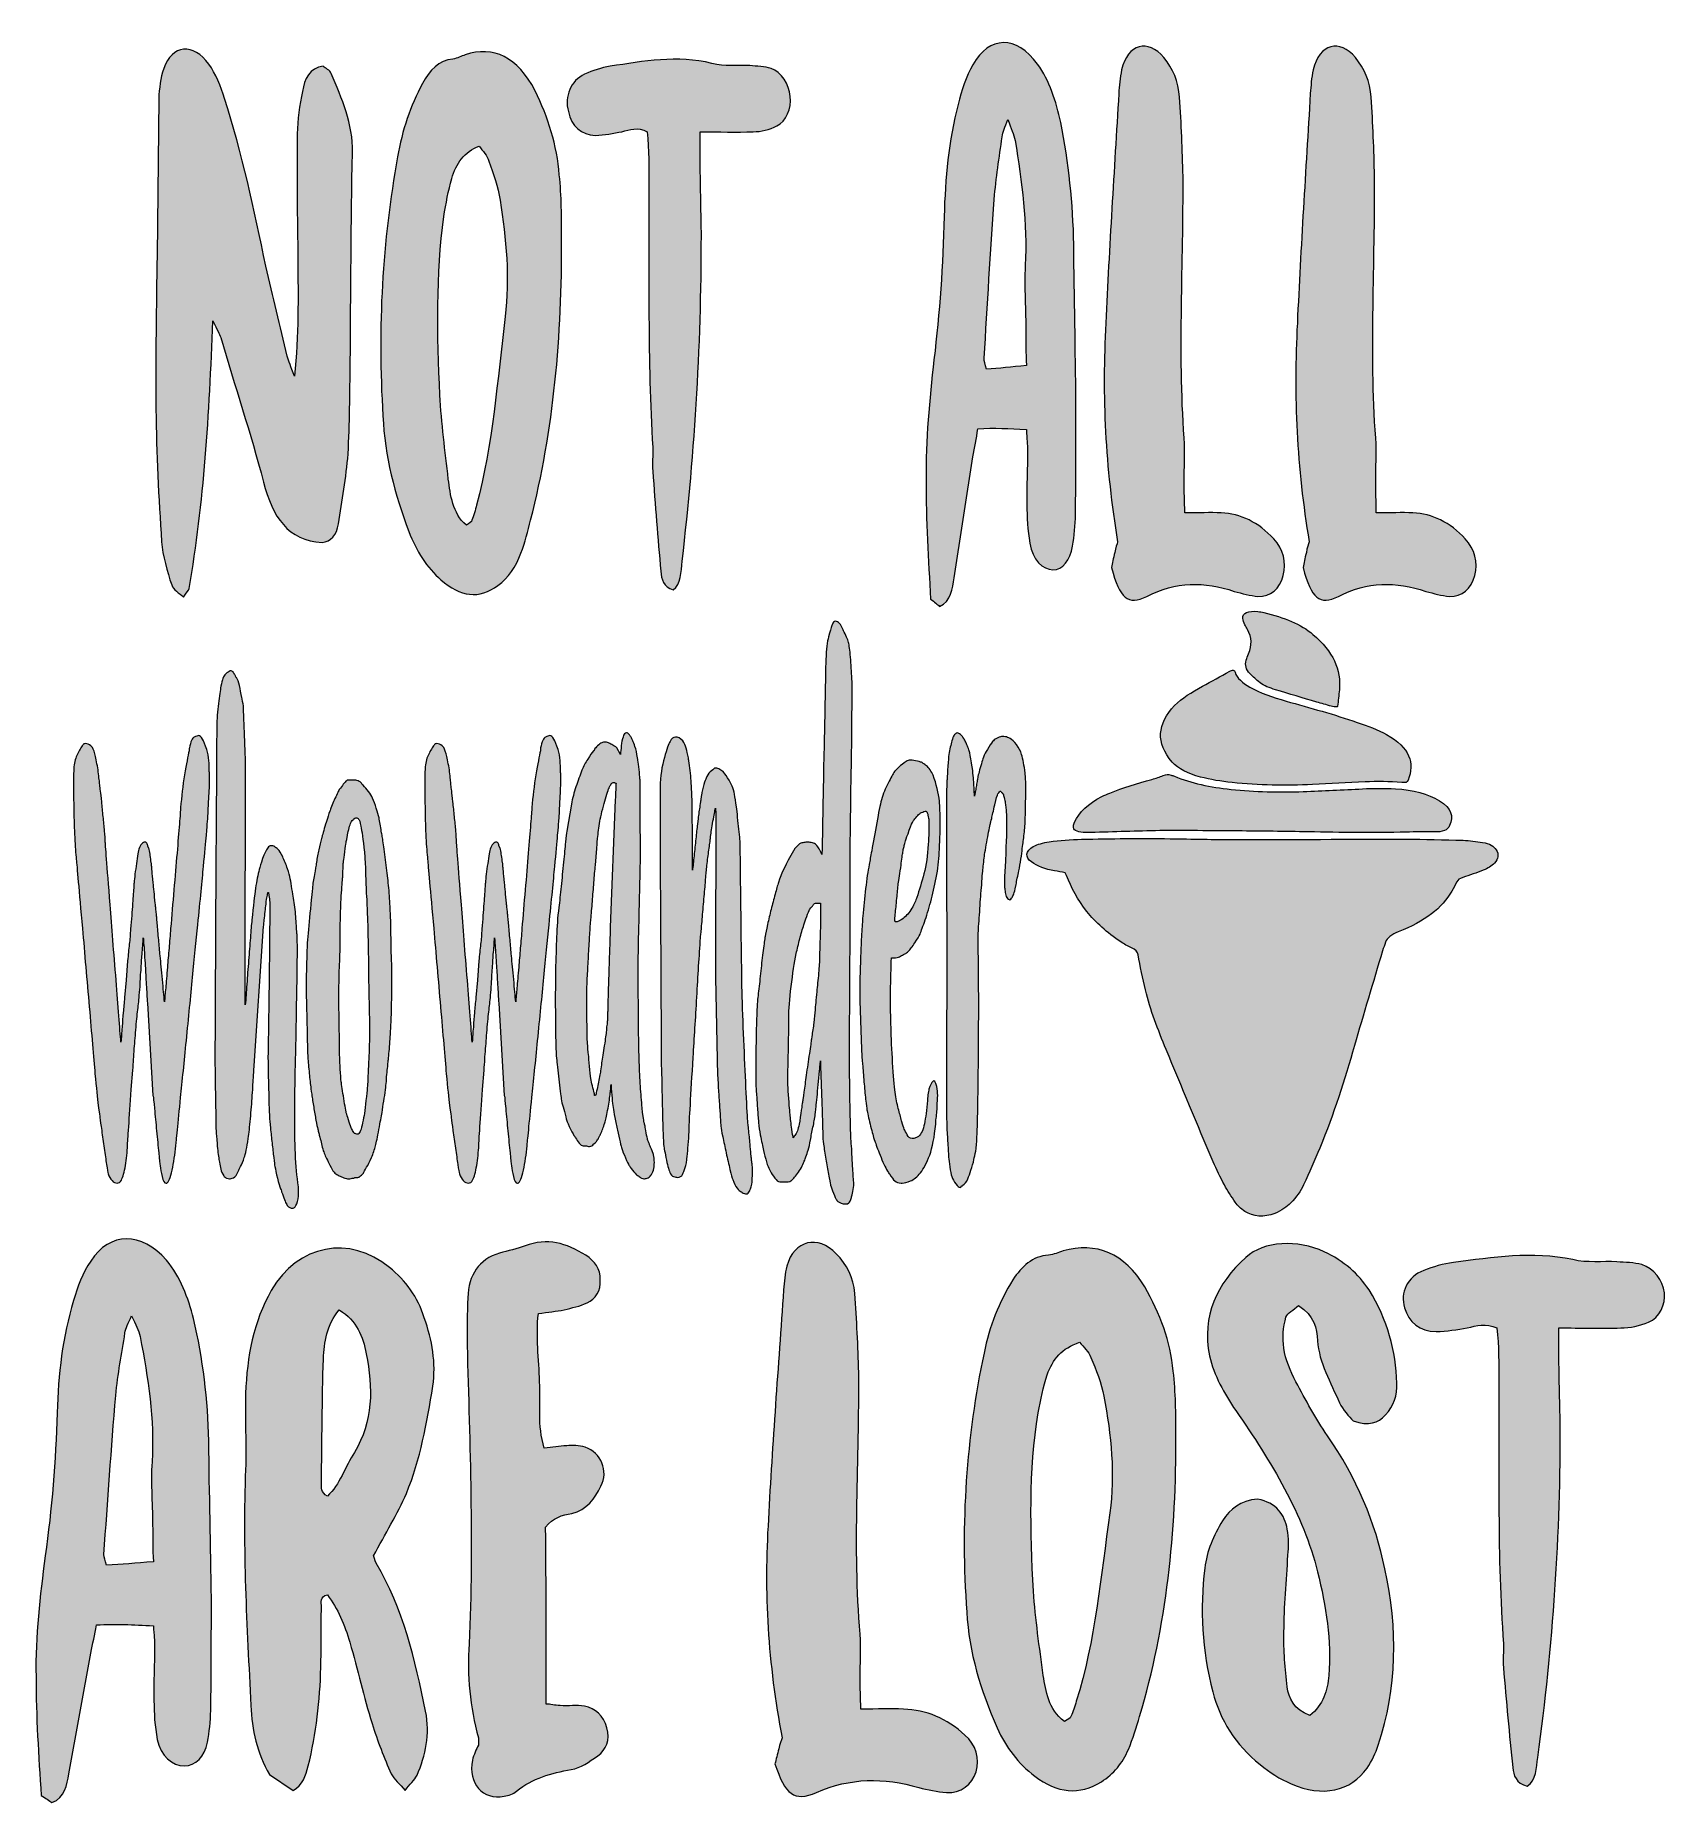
# Model space of a CAD drawing. Header units: inches. Extents: x 0.32 to 5.67, y -5.86 to -0.06.
import ezdxf

# ---------------------------------------------------------------- set-up
doc = ezdxf.new("R2010")
doc.units = ezdxf.units.IN
doc.header["$MEASUREMENT"] = 0
doc.layers.add('Layer 1', color=7, linetype='Continuous')

# ---------------------------------------------------------------- blocks, each defined once
blk = doc.blocks.new('block 4')
at = {"layer": 'Layer 1', "lineweight": 0}
for points, knots in [([(0.7076, -5.2801), (0.6404, -5.2777), (0.5842, -5.273), (0.5214, -5.2777), (0.5149, -5.3108), (0.5084, -5.3391), (0.5018, -5.3698), (0.5018, -5.3698), (0.4304, -5.7666), (0.4304, -5.7666), (0.4218, -5.8021), (0.4196, -5.8445), (0.3741, -5.8611), (0.3655, -5.854), (0.3546, -5.8469), (0.3395, -5.8375), (0.3308, -5.7076), (0.3222, -5.5777), (0.3222, -5.4478), (0.32, -5.3131), (0.3351, -5.1832), (0.3525, -5.051), (0.3741, -4.8974), (0.3871, -4.7392), (0.3914, -4.581), (0.3958, -4.4558), (0.4088, -4.3306), (0.4456, -4.2125), (0.4586, -4.1677), (0.4759, -4.1204), (0.5018, -4.0826), (0.5646, -3.9858), (0.6686, -3.9858), (0.7509, -4.0802), (0.7963, -4.1346), (0.8223, -4.2031), (0.8397, -4.2716), (0.87, -4.4038), (0.8873, -4.5384), (0.8895, -4.6731), (0.8916, -4.8455), (0.896, -5.0179), (0.8981, -5.1903), (0.8981, -5.3131), (0.8981, -5.4359), (0.896, -5.5588), (0.896, -5.5942), (0.8916, -5.6296), (0.8851, -5.6627), (0.8765, -5.71), (0.8462, -5.7407), (0.8093, -5.7407), (0.7704, -5.7407), (0.7314, -5.7076), (0.7206, -5.6532), (0.7119, -5.6107), (0.7097, -5.5682), (0.7097, -5.5257), (0.7076, -5.4667), (0.7119, -5.4076), (0.7119, -5.3462), (0.7119, -5.3297), (0.7097, -5.3131), (0.7076, -5.2801)], [0, 0, 0, 0, 1, 1, 1, 2, 2, 2, 3, 3, 3, 4, 4, 4, 5, 5, 5, 6, 6, 6, 7, 7, 7, 8, 8, 8, 9, 9, 9, 10, 10, 10, 11, 11, 11, 12, 12, 12, 13, 13, 13, 14, 14, 14, 15, 15, 15, 16, 16, 16, 17, 17, 17, 18, 18, 18, 19, 19, 19, 20, 20, 20, 21, 21, 21, 21]), ([(0.7076, -5.0699), (0.7054, -5.025), (0.7054, -4.9943), (0.7054, -4.9636), (0.7054, -4.888), (0.6989, -4.8148), (0.7032, -4.7416), (0.7119, -4.6022), (0.6902, -4.4676), (0.6643, -4.3306), (0.66, -4.3094), (0.6491, -4.2928), (0.6361, -4.2621), (0.6253, -4.2881), (0.6167, -4.3023), (0.6144, -4.3188), (0.6037, -4.3873), (0.5907, -4.4534), (0.5842, -4.5243), (0.569, -4.6991), (0.5581, -4.8715), (0.5451, -5.0463), (0.5451, -5.0557), (0.5495, -5.0652), (0.5539, -5.0817), (0.6037, -5.0793), (0.6491, -5.0746), (0.7076, -5.0699)], [0, 0, 0, 0, 1, 1, 1, 2, 2, 2, 3, 3, 3, 4, 4, 4, 5, 5, 5, 6, 6, 6, 7, 7, 7, 8, 8, 8, 9, 9, 9, 9])]:
    blk.add_open_spline(points, degree=3, knots=knots, dxfattribs=at)
blk = doc.blocks.new('block 3')
at = {"layer": 'Layer 1'}
blk.add_blockref('block 4', (0, 0), dxfattribs=at)
blk = doc.blocks.new('block 6')
at = {"layer": 'Layer 1', "lineweight": 0}
for points, knots in [([(1.1666, -5.821), (1.1666, -5.821), (1.0886, -5.769), (1.0886, -5.769), (1.0496, -5.6981), (1.0301, -5.6225), (1.028, -5.5422), (1.015, -5.2824), (0.9999, -5.025), (1.0106, -4.7676), (1.0128, -4.6849), (1.0085, -4.5998), (1.0106, -4.5172), (1.015, -4.3967), (1.0366, -4.281), (1.0951, -4.1795), (1.1817, -4.0283), (1.3528, -3.9952), (1.4827, -4.1039), (1.5368, -4.1464), (1.5758, -4.2007), (1.5974, -4.2692), (1.6235, -4.3424), (1.6365, -4.418), (1.6256, -4.4936), (1.6061, -4.614), (1.5844, -4.7345), (1.539, -4.8455), (1.5087, -4.914), (1.4697, -4.9777), (1.4307, -5.051), (1.4307, -5.051), (1.4351, -5.0652), (1.4394, -5.0746), (1.5281, -5.2234), (1.5672, -5.3911), (1.6018, -5.5611), (1.617, -5.6367), (1.6018, -5.7052), (1.5737, -5.7714), (1.565, -5.7879), (1.5498, -5.7997), (1.5346, -5.821), (1.5174, -5.7997), (1.4979, -5.7855), (1.4892, -5.7666), (1.4653, -5.7147), (1.4437, -5.658), (1.4264, -5.6013), (1.3983, -5.5139), (1.3788, -5.4242), (1.3528, -5.3344), (1.3355, -5.2777), (1.3138, -5.2234), (1.2792, -5.1785), (1.2532, -5.1832), (1.2597, -5.2045), (1.2597, -5.2187), (1.2575, -5.2848), (1.2597, -5.3509), (1.2575, -5.417), (1.2553, -5.5257), (1.2423, -5.6344), (1.2164, -5.7407), (1.2077, -5.7714), (1.199, -5.8044), (1.1666, -5.821)], [0, 0, 0, 0, 1, 1, 1, 2, 2, 2, 3, 3, 3, 4, 4, 4, 5, 5, 5, 6, 6, 6, 7, 7, 7, 8, 8, 8, 9, 9, 9, 10, 10, 10, 11, 11, 11, 12, 12, 12, 13, 13, 13, 14, 14, 14, 15, 15, 15, 16, 16, 16, 17, 17, 17, 18, 18, 18, 19, 19, 19, 20, 20, 20, 21, 21, 21, 22, 22, 22, 22]), ([(1.3181, -4.2432), (1.277, -4.2928), (1.2683, -4.3495), (1.2662, -4.4038), (1.2618, -4.5384), (1.2618, -4.6754), (1.2597, -4.8101), (1.2597, -4.8266), (1.2575, -4.8431), (1.2792, -4.8549), (1.3203, -4.8171), (1.3376, -4.7581), (1.3679, -4.7109), (1.4307, -4.6093), (1.4286, -4.4983), (1.4069, -4.3873), (1.396, -4.3306), (1.3766, -4.2787), (1.3181, -4.2432)], [0, 0, 0, 0, 1, 1, 1, 2, 2, 2, 3, 3, 3, 4, 4, 4, 5, 5, 5, 6, 6, 6, 6])]:
    blk.add_open_spline(points, degree=3, knots=knots, dxfattribs=at)
blk = doc.blocks.new('block 5')
at = {"layer": 'Layer 1'}
blk.add_blockref('block 6', (0, 0), dxfattribs=at)
blk = doc.blocks.new('block 8')
at = {"layer": 'Layer 1', "lineweight": 0}
blk.add_open_spline([(1.9916, -4.6967), (2.0175, -4.6943), (2.0414, -4.6896), (2.0652, -4.6896), (2.0847, -4.6873), (2.1063, -4.6873), (2.1258, -4.6943), (2.1777, -4.7109), (2.2038, -4.7723), (2.1777, -4.8219), (2.1583, -4.862), (2.1301, -4.8998), (2.0825, -4.9116), (2.05, -4.9163), (2.0197, -4.9258), (1.9958, -4.9565), (1.9981, -5.1478), (1.9981, -5.3391), (1.9981, -5.5375), (2.011, -5.5375), (2.0262, -5.5422), (2.0435, -5.5422), (2.0717, -5.5446), (2.0977, -5.5399), (2.1236, -5.5446), (2.1605, -5.5517), (2.1864, -5.5753), (2.1972, -5.6155), (2.2081, -5.6556), (2.1951, -5.6863), (2.167, -5.7076), (2.1388, -5.7265), (2.1107, -5.7477), (2.0803, -5.7524), (2.0154, -5.7642), (1.9526, -5.7808), (1.9006, -5.8233), (1.8898, -5.8328), (1.8746, -5.8375), (1.8595, -5.8398), (1.7902, -5.854), (1.7404, -5.7973), (1.7555, -5.7217), (1.7598, -5.7028), (1.7685, -5.6863), (1.775, -5.6721), (1.775, -5.6627), (1.7772, -5.6556), (1.775, -5.6485), (1.7469, -5.547), (1.7382, -5.4431), (1.7447, -5.3391), (1.7598, -5.0132), (1.7469, -4.6873), (1.7382, -4.3589), (1.7382, -4.307), (1.7382, -4.255), (1.7404, -4.2031), (1.7425, -4.1275), (1.7772, -4.0779), (1.8443, -4.0566), (1.8725, -4.0495), (1.9028, -4.0425), (1.9288, -4.033), (2.0002, -4.0047), (2.0652, -4.0236), (2.1279, -4.0637), (2.1583, -4.0826), (2.1756, -4.1086), (2.1756, -4.144), (2.1777, -4.1795), (2.1605, -4.2078), (2.1323, -4.2196), (2.1084, -4.2314), (2.0825, -4.2361), (2.0565, -4.2432), (2.0305, -4.2479), (2.0045, -4.2503), (1.9721, -4.255), (1.9634, -4.3306), (1.9742, -4.4038), (1.9764, -4.4794), (1.9807, -4.5502), (1.9677, -4.6211), (1.9916, -4.6967)], degree=3, knots=[0, 0, 0, 0, 1, 1, 1, 2, 2, 2, 3, 3, 3, 4, 4, 4, 5, 5, 5, 6, 6, 6, 7, 7, 7, 8, 8, 8, 9, 9, 9, 10, 10, 10, 11, 11, 11, 12, 12, 12, 13, 13, 13, 14, 14, 14, 15, 15, 15, 16, 16, 16, 17, 17, 17, 18, 18, 18, 19, 19, 19, 20, 20, 20, 21, 21, 21, 22, 22, 22, 23, 23, 23, 24, 24, 24, 25, 25, 25, 26, 26, 26, 27, 27, 27, 28, 28, 28, 28], dxfattribs=at)
blk = doc.blocks.new('block 7')
at = {"layer": 'Layer 1'}
blk.add_blockref('block 8', (0, 0), dxfattribs=at)
blk = doc.blocks.new('block 10')
at = {"layer": 'Layer 1', "lineweight": 0}
blk.add_open_spline([(3.0309, -5.5541), (3.0872, -5.5541), (3.1283, -5.5517), (3.1716, -5.5541), (3.2452, -5.5564), (3.3145, -5.5848), (3.373, -5.6391), (3.4098, -5.6721), (3.4228, -5.717), (3.4098, -5.7595), (3.3968, -5.8021), (3.36, -5.8304), (3.3123, -5.828), (3.282, -5.8257), (3.2517, -5.8186), (3.2214, -5.8115), (3.1066, -5.7784), (2.9962, -5.7784), (2.8858, -5.828), (2.8121, -5.8587), (2.7818, -5.8351), (2.7493, -5.7335), (2.7537, -5.7194), (2.7558, -5.7028), (2.7623, -5.6839), (2.7645, -5.6698), (2.7709, -5.6556), (2.7732, -5.6485), (2.7255, -5.4052), (2.7125, -5.1691), (2.7277, -4.9305), (2.7407, -4.6802), (2.7602, -4.4298), (2.7775, -4.1771), (2.7797, -4.1511), (2.7818, -4.1251), (2.7883, -4.0991), (2.8121, -4.0141), (2.89, -3.9952), (2.9507, -4.059), (2.9854, -4.0944), (3.007, -4.1369), (3.0114, -4.1889), (3.0179, -4.2763), (3.0221, -4.3613), (3.0244, -4.4487), (3.0265, -4.7345), (3.0049, -5.0203), (3.0286, -5.3084), (3.033, -5.3556), (3.0286, -5.4052), (3.0286, -5.4549), (3.0286, -5.4832), (3.0309, -5.5139), (3.0309, -5.5541)], degree=3, knots=[0, 0, 0, 0, 1, 1, 1, 2, 2, 2, 3, 3, 3, 4, 4, 4, 5, 5, 5, 6, 6, 6, 7, 7, 7, 8, 8, 8, 9, 9, 9, 10, 10, 10, 11, 11, 11, 12, 12, 12, 13, 13, 13, 14, 14, 14, 15, 15, 15, 16, 16, 16, 17, 17, 17, 18, 18, 18, 18], dxfattribs=at)
blk = doc.blocks.new('block 9')
at = {"layer": 'Layer 1'}
blk.add_blockref('block 10', (0, 0), dxfattribs=at)
blk = doc.blocks.new('block 12')
at = {"layer": 'Layer 1', "lineweight": 0}
for points, knots in [([(3.3794, -5.2352), (3.3578, -4.9447), (3.3773, -4.6612), (3.4358, -4.3849), (3.4531, -4.2975), (3.4856, -4.2172), (3.531, -4.144), (3.5592, -4.1015), (3.5938, -4.0661), (3.648, -4.0637), (3.6652, -4.0613), (3.6805, -4.0543), (3.6956, -4.0495), (3.8038, -4.0188), (3.897, -4.0566), (3.9641, -4.1677), (4.0139, -4.255), (4.0485, -4.3471), (4.0572, -4.444), (4.0659, -4.5148), (4.0659, -4.5833), (4.0659, -4.6518), (4.068, -4.973), (4.0355, -5.2824), (3.9468, -5.5777), (3.9359, -5.6131), (3.9251, -5.6509), (3.9099, -5.6863), (3.8905, -5.7312), (3.8624, -5.7666), (3.8212, -5.7926), (3.7497, -5.8375), (3.6761, -5.8304), (3.6024, -5.7737), (3.5484, -5.7335), (3.5072, -5.6793), (3.4791, -5.6155), (3.4249, -5.4926), (3.3859, -5.3675), (3.3794, -5.2352)], [0, 0, 0, 0, 1, 1, 1, 2, 2, 2, 3, 3, 3, 4, 4, 4, 5, 5, 5, 6, 6, 6, 7, 7, 7, 8, 8, 8, 9, 9, 9, 10, 10, 10, 11, 11, 11, 12, 12, 12, 13, 13, 13, 13]), ([(3.6999, -5.5942), (3.7129, -5.5871), (3.7194, -5.5848), (3.7215, -5.5777), (3.728, -5.5635), (3.7345, -5.5446), (3.7389, -5.5281), (3.8017, -5.3297), (3.819, -5.1171), (3.8494, -4.9093), (3.8666, -4.7841), (3.8536, -4.6542), (3.8298, -4.5267), (3.8212, -4.4841), (3.8038, -4.4392), (3.7866, -4.3991), (3.7801, -4.3802), (3.7627, -4.366), (3.7497, -4.3495), (3.6912, -4.3684), (3.661, -4.4062), (3.6436, -4.4558), (3.6306, -4.496), (3.6219, -4.5384), (3.6133, -4.581), (3.583, -4.7723), (3.5873, -4.9683), (3.5982, -5.1667), (3.6047, -5.2588), (3.6177, -5.3509), (3.6306, -5.4431), (3.6393, -5.495), (3.6458, -5.5541), (3.6999, -5.5942)], [0, 0, 0, 0, 1, 1, 1, 2, 2, 2, 3, 3, 3, 4, 4, 4, 5, 5, 5, 6, 6, 6, 7, 7, 7, 8, 8, 8, 9, 9, 9, 10, 10, 10, 11, 11, 11, 11])]:
    blk.add_open_spline(points, degree=3, knots=knots, dxfattribs=at)
blk = doc.blocks.new('block 11')
at = {"layer": 'Layer 1'}
blk.add_blockref('block 12', (0, 0), dxfattribs=at)
blk = doc.blocks.new('block 14')
at = {"layer": 'Layer 1', "lineweight": 0}
blk.add_open_spline([(4.6483, -4.607), (4.6353, -4.5928), (4.6137, -4.5715), (4.6029, -4.5479), (4.5747, -4.4818), (4.5357, -4.4156), (4.5314, -4.3448), (4.5292, -4.3046), (4.5206, -4.2621), (4.4686, -4.2291), (4.4534, -4.2432), (4.4318, -4.2526), (4.4275, -4.2668), (4.4188, -4.2999), (4.4145, -4.3353), (4.421, -4.3684), (4.4253, -4.4062), (4.4427, -4.444), (4.4599, -4.4794), (4.4925, -4.5384), (4.5249, -4.5998), (4.5639, -4.6566), (4.6592, -4.7935), (4.722, -4.9423), (4.7523, -5.0935), (4.7956, -5.2895), (4.7934, -5.4856), (4.7306, -5.6721), (4.722, -5.6981), (4.7111, -5.7241), (4.6939, -5.7477), (4.6418, -5.8233), (4.5466, -5.8445), (4.4448, -5.7997), (4.408, -5.7831), (4.3734, -5.7619), (4.343, -5.7359), (4.2608, -5.6698), (4.2109, -5.5895), (4.1871, -5.4974), (4.1525, -5.3604), (4.1438, -5.2258), (4.1611, -5.0911), (4.1676, -5.0345), (4.1892, -4.9849), (4.2196, -4.9353), (4.2434, -4.8974), (4.2781, -4.8691), (4.3343, -4.8644), (4.3971, -4.8762), (4.4232, -4.9163), (4.4318, -4.9636), (4.4383, -4.9919), (4.4362, -5.0203), (4.4339, -5.0486), (4.4297, -5.1336), (4.421, -5.2163), (4.421, -5.3013), (4.4188, -5.3604), (4.4253, -5.4218), (4.4318, -5.4808), (4.4362, -5.5186), (4.4534, -5.5541), (4.5055, -5.5753), (4.5509, -5.5399), (4.5639, -5.4926), (4.5683, -5.4431), (4.5769, -5.3297), (4.5595, -5.2163), (4.5314, -5.1029), (4.4838, -4.914), (4.3799, -4.7416), (4.2629, -4.5739), (4.2239, -4.5172), (4.1915, -4.4581), (4.1763, -4.3944), (4.1503, -4.2621), (4.2001, -4.1582), (4.2954, -4.0708), (4.356, -4.0165), (4.4643, -4.0118), (4.553, -4.0519), (4.6181, -4.0826), (4.6657, -4.1251), (4.7003, -4.1771), (4.7609, -4.2763), (4.7891, -4.3778), (4.7913, -4.4841), (4.7934, -4.5219), (4.7826, -4.5597), (4.7544, -4.5881), (4.7306, -4.614), (4.7003, -4.6258), (4.6483, -4.607)], degree=3, knots=[0, 0, 0, 0, 1, 1, 1, 2, 2, 2, 3, 3, 3, 4, 4, 4, 5, 5, 5, 6, 6, 6, 7, 7, 7, 8, 8, 8, 9, 9, 9, 10, 10, 10, 11, 11, 11, 12, 12, 12, 13, 13, 13, 14, 14, 14, 15, 15, 15, 16, 16, 16, 17, 17, 17, 18, 18, 18, 19, 19, 19, 20, 20, 20, 21, 21, 21, 22, 22, 22, 23, 23, 23, 24, 24, 24, 25, 25, 25, 26, 26, 26, 27, 27, 27, 28, 28, 28, 29, 29, 29, 30, 30, 30, 31, 31, 31, 31], dxfattribs=at)
blk = doc.blocks.new('block 13')
at = {"layer": 'Layer 1'}
blk.add_blockref('block 14', (0, 0), dxfattribs=at)
blk = doc.blocks.new('block 16')
at = {"layer": 'Layer 1', "lineweight": 0}
blk.add_open_spline([(5.2199, -5.8068), (5.1831, -5.7973), (5.1745, -5.7714), (5.1723, -5.7454), (5.1615, -5.6367), (5.1506, -5.5281), (5.142, -5.417), (5.1376, -5.3911), (5.1441, -5.3651), (5.142, -5.3391), (5.1203, -5.051), (5.129, -4.7676), (5.1268, -4.4818), (5.1268, -4.4227), (5.1268, -4.3613), (5.1203, -4.3023), (5.0835, -4.2857), (5.0532, -4.2952), (5.0229, -4.3023), (4.9904, -4.307), (4.9557, -4.3141), (4.9211, -4.3141), (4.867, -4.3141), (4.8301, -4.2834), (4.8171, -4.2361), (4.802, -4.1865), (4.8259, -4.1346), (4.8799, -4.1133), (4.9103, -4.1015), (4.945, -4.092), (4.9774, -4.0874), (5.1073, -4.0708), (5.2351, -4.0495), (5.3693, -4.0779), (5.417, -4.0897), (5.4667, -4.0826), (5.5144, -4.085), (5.5425, -4.0874), (5.5707, -4.0874), (5.5967, -4.0944), (5.6357, -4.1062), (5.666, -4.1464), (5.6703, -4.1865), (5.6746, -4.2243), (5.6551, -4.2692), (5.6183, -4.2834), (5.5902, -4.2952), (5.5577, -4.3023), (5.5274, -4.3023), (5.4625, -4.3046), (5.3975, -4.3023), (5.3239, -4.3023), (5.3239, -4.3023), (5.3239, -4.3566), (5.3239, -4.3566), (5.3239, -4.4392), (5.326, -4.5243), (5.3282, -4.607), (5.3304, -4.9777), (5.3044, -5.3486), (5.2546, -5.7123), (5.2502, -5.7477), (5.2502, -5.7879), (5.2199, -5.8068)], degree=3, knots=[0, 0, 0, 0, 1, 1, 1, 2, 2, 2, 3, 3, 3, 4, 4, 4, 5, 5, 5, 6, 6, 6, 7, 7, 7, 8, 8, 8, 9, 9, 9, 10, 10, 10, 11, 11, 11, 12, 12, 12, 13, 13, 13, 14, 14, 14, 15, 15, 15, 16, 16, 16, 17, 17, 17, 18, 18, 18, 19, 19, 19, 20, 20, 20, 21, 21, 21, 21], dxfattribs=at)
blk = doc.blocks.new('block 15')
at = {"layer": 'Layer 1'}
blk.add_blockref('block 16', (0, 0), dxfattribs=at)
blk = doc.blocks.new('block 2')
at = {"layer": 'Layer 1'}
for name in ['block 3', 'block 5', 'block 9', 'block 7', 'block 11', 'block 13', 'block 15']:
    blk.add_blockref(name, (0, 0), dxfattribs=at)
blk = doc.blocks.new('block 19')
at = {"layer": 'Layer 1', "lineweight": 0}
blk.add_open_spline([(1.1713, -1.1775), (1.1861, -1.0405), (1.1824, -0.9177), (1.1824, -0.7949), (1.1805, -0.6578), (1.1787, -0.5185), (1.1805, -0.3815), (1.1805, -0.3343), (1.1879, -0.287), (1.1972, -0.2422), (1.2046, -0.202), (1.2194, -0.1642), (1.2657, -0.1595), (1.2731, -0.1666), (1.2879, -0.1713), (1.2916, -0.1831), (1.3268, -0.2658), (1.3637, -0.3484), (1.3619, -0.4429), (1.3563, -0.672), (1.3563, -0.9035), (1.3545, -1.1326), (1.3526, -1.2341), (1.3526, -1.3334), (1.3471, -1.4325), (1.3416, -1.5105), (1.3268, -1.5861), (1.3157, -1.6617), (1.3101, -1.6994), (1.2898, -1.7207), (1.262, -1.7231), (1.1491, -1.7159), (1.0992, -1.6404), (1.0695, -1.5246), (1.027, -1.3641), (0.9751, -1.2082), (0.9288, -1.0499), (0.9251, -1.0381), (0.9177, -1.0263), (0.903, -0.9956), (0.8919, -1.305), (0.8734, -1.5931), (0.8252, -1.8742), (0.8234, -1.8813), (0.816, -1.8884), (0.8067, -1.9026), (0.7919, -1.8884), (0.7734, -1.8789), (0.7678, -1.8624), (0.753, -1.8175), (0.7382, -1.7679), (0.7345, -1.7207), (0.7252, -1.5766), (0.7178, -1.4302), (0.716, -1.2861), (0.7141, -1.116), (0.7178, -0.9484), (0.7197, -0.7807), (0.7197, -0.7807), (0.7252, -0.2658), (0.7252, -0.2658), (0.7271, -0.2327), (0.7308, -0.1973), (0.7419, -0.1666), (0.7678, -0.0887), (0.84, -0.0816), (0.89, -0.1524), (0.9122, -0.1831), (0.9288, -0.2256), (0.9418, -0.2658), (0.9992, -0.4453), (1.0381, -0.6295), (1.0769, -0.8161), (1.0992, -0.9153), (1.125, -1.0121), (1.1472, -1.1113), (1.1528, -1.1279), (1.1583, -1.1444), (1.1713, -1.1775)], degree=3, knots=[0, 0, 0, 0, 1, 1, 1, 2, 2, 2, 3, 3, 3, 4, 4, 4, 5, 5, 5, 6, 6, 6, 7, 7, 7, 8, 8, 8, 9, 9, 9, 10, 10, 10, 11, 11, 11, 12, 12, 12, 13, 13, 13, 14, 14, 14, 15, 15, 15, 16, 16, 16, 17, 17, 17, 18, 18, 18, 19, 19, 19, 20, 20, 20, 21, 21, 21, 22, 22, 22, 23, 23, 23, 24, 24, 24, 25, 25, 25, 26, 26, 26, 26], dxfattribs=at)
blk = doc.blocks.new('block 18')
at = {"layer": 'Layer 1'}
blk.add_blockref('block 19', (0, 0), dxfattribs=at)
blk = doc.blocks.new('block 21')
at = {"layer": 'Layer 1', "lineweight": 0}
for points, knots in [([(1.4617, -1.3073), (1.4432, -1.0169), (1.4598, -0.7334), (1.5098, -0.4571), (1.5246, -0.3697), (1.5524, -0.2894), (1.5913, -0.2162), (1.6153, -0.1737), (1.6449, -0.1382), (1.6912, -0.1359), (1.706, -0.1335), (1.719, -0.1264), (1.7319, -0.1217), (1.8245, -0.091), (1.904, -0.1288), (1.9614, -0.2398), (2.004, -0.3272), (2.0336, -0.4193), (2.041, -0.5161), (2.0484, -0.587), (2.0484, -0.6555), (2.0484, -0.724), (2.0502, -1.0452), (2.0225, -1.3546), (1.9466, -1.6498), (1.9373, -1.6852), (1.9281, -1.7231), (1.9151, -1.7585), (1.8985, -1.8034), (1.8744, -1.8388), (1.8393, -1.8648), (1.7782, -1.9096), (1.7153, -1.9026), (1.6523, -1.8459), (1.6061, -1.8057), (1.5709, -1.7514), (1.5469, -1.6876), (1.5006, -1.5648), (1.4673, -1.4396), (1.4617, -1.3073)], [0, 0, 0, 0, 1, 1, 1, 2, 2, 2, 3, 3, 3, 4, 4, 4, 5, 5, 5, 6, 6, 6, 7, 7, 7, 8, 8, 8, 9, 9, 9, 10, 10, 10, 11, 11, 11, 12, 12, 12, 13, 13, 13, 13]), ([(1.7356, -1.6664), (1.7467, -1.6593), (1.7523, -1.6569), (1.7541, -1.6498), (1.7597, -1.6357), (1.7653, -1.6168), (1.769, -1.6003), (1.8226, -1.4018), (1.8374, -1.1893), (1.8633, -0.9814), (1.8781, -0.8563), (1.867, -0.7263), (1.8466, -0.5988), (1.8393, -0.5563), (1.8245, -0.5114), (1.8097, -0.4712), (1.8041, -0.4524), (1.7893, -0.4382), (1.7782, -0.4217), (1.7282, -0.4405), (1.7023, -0.4784), (1.6875, -0.528), (1.6764, -0.5681), (1.669, -0.6106), (1.6616, -0.6531), (1.6356, -0.8445), (1.6393, -1.0405), (1.6486, -1.2389), (1.6542, -1.331), (1.6653, -1.4231), (1.6764, -1.5152), (1.6838, -1.5672), (1.6893, -1.6262), (1.7356, -1.6664)], [0, 0, 0, 0, 1, 1, 1, 2, 2, 2, 3, 3, 3, 4, 4, 4, 5, 5, 5, 6, 6, 6, 7, 7, 7, 8, 8, 8, 9, 9, 9, 10, 10, 10, 11, 11, 11, 11])]:
    blk.add_open_spline(points, degree=3, knots=knots, dxfattribs=at)
blk = doc.blocks.new('block 20')
at = {"layer": 'Layer 1'}
blk.add_blockref('block 21', (0, 0), dxfattribs=at)
blk = doc.blocks.new('block 23')
at = {"layer": 'Layer 1', "lineweight": 0}
blk.add_open_spline([(2.4148, -1.8789), (2.3833, -1.8695), (2.3759, -1.8435), (2.374, -1.8175), (2.3648, -1.7089), (2.3555, -1.6003), (2.3481, -1.4892), (2.3444, -1.4632), (2.35, -1.4373), (2.3481, -1.4113), (2.3296, -1.1231), (2.337, -0.8397), (2.3352, -0.5539), (2.3352, -0.4949), (2.3352, -0.4335), (2.3296, -0.3744), (2.2982, -0.3579), (2.2723, -0.3673), (2.2464, -0.3744), (2.2186, -0.3791), (2.189, -0.3863), (2.1594, -0.3863), (2.1131, -0.3863), (2.0816, -0.3555), (2.0706, -0.3083), (2.0576, -0.2587), (2.0779, -0.2067), (2.1242, -0.1855), (2.1501, -0.1737), (2.1797, -0.1642), (2.2075, -0.1595), (2.3185, -0.143), (2.4277, -0.1217), (2.5424, -0.1501), (2.5832, -0.1619), (2.6258, -0.1548), (2.6665, -0.1571), (2.6906, -0.1595), (2.7146, -0.1595), (2.7368, -0.1666), (2.7701, -0.1784), (2.796, -0.2185), (2.7997, -0.2587), (2.8034, -0.2965), (2.7867, -0.3414), (2.7553, -0.3555), (2.7312, -0.3673), (2.7035, -0.3744), (2.6776, -0.3744), (2.6221, -0.3768), (2.5665, -0.3744), (2.5036, -0.3744), (2.5036, -0.3744), (2.5036, -0.4287), (2.5036, -0.4287), (2.5036, -0.5114), (2.5055, -0.5964), (2.5073, -0.6791), (2.5092, -1.0499), (2.487, -1.4207), (2.4444, -1.7845), (2.4407, -1.8199), (2.4407, -1.86), (2.4148, -1.8789)], degree=3, knots=[0, 0, 0, 0, 1, 1, 1, 2, 2, 2, 3, 3, 3, 4, 4, 4, 5, 5, 5, 6, 6, 6, 7, 7, 7, 8, 8, 8, 9, 9, 9, 10, 10, 10, 11, 11, 11, 12, 12, 12, 13, 13, 13, 14, 14, 14, 15, 15, 15, 16, 16, 16, 17, 17, 17, 18, 18, 18, 19, 19, 19, 20, 20, 20, 21, 21, 21, 21], dxfattribs=at)
blk = doc.blocks.new('block 22')
at = {"layer": 'Layer 1'}
blk.add_blockref('block 23', (0, 0), dxfattribs=at)
blk = doc.blocks.new('block 25')
at = {"layer": 'Layer 1', "lineweight": 0}
for points, knots in [([(3.575, -1.3522), (3.5176, -1.3499), (3.4695, -1.3452), (3.4159, -1.3499), (3.4103, -1.3829), (3.4048, -1.4113), (3.3992, -1.442), (3.3992, -1.442), (3.3381, -1.8388), (3.3381, -1.8388), (3.3307, -1.8742), (3.3289, -1.9167), (3.29, -1.9333), (3.2826, -1.9262), (3.2733, -1.9191), (3.2604, -1.9096), (3.2529, -1.7797), (3.2455, -1.6498), (3.2455, -1.5199), (3.2437, -1.3853), (3.2567, -1.2554), (3.2715, -1.1231), (3.29, -0.9696), (3.3011, -0.8114), (3.3048, -0.6531), (3.3085, -0.528), (3.3196, -0.4028), (3.3511, -0.2847), (3.3622, -0.2398), (3.377, -0.1926), (3.3992, -0.1548), (3.4528, -0.0579), (3.5417, -0.0579), (3.612, -0.1524), (3.6509, -0.2067), (3.6731, -0.2752), (3.6879, -0.3437), (3.7138, -0.476), (3.7286, -0.6106), (3.7305, -0.7452), (3.7323, -0.9177), (3.736, -1.0901), (3.7379, -1.2625), (3.7379, -1.3853), (3.7379, -1.5081), (3.736, -1.631), (3.736, -1.6664), (3.7323, -1.7018), (3.7267, -1.7348), (3.7193, -1.7821), (3.6934, -1.8128), (3.662, -1.8128), (3.6287, -1.8128), (3.5954, -1.7797), (3.5861, -1.7254), (3.5787, -1.6829), (3.5769, -1.6404), (3.5769, -1.5979), (3.575, -1.5388), (3.5787, -1.4798), (3.5787, -1.4184), (3.5787, -1.4018), (3.5769, -1.3853), (3.575, -1.3522)], [0, 0, 0, 0, 1, 1, 1, 2, 2, 2, 3, 3, 3, 4, 4, 4, 5, 5, 5, 6, 6, 6, 7, 7, 7, 8, 8, 8, 9, 9, 9, 10, 10, 10, 11, 11, 11, 12, 12, 12, 13, 13, 13, 14, 14, 14, 15, 15, 15, 16, 16, 16, 17, 17, 17, 18, 18, 18, 19, 19, 19, 20, 20, 20, 21, 21, 21, 21]), ([(3.575, -1.142), (3.5732, -1.0972), (3.5732, -1.0665), (3.5732, -1.0357), (3.5732, -0.9601), (3.5676, -0.887), (3.5713, -0.8137), (3.5787, -0.6744), (3.5602, -0.5398), (3.538, -0.4028), (3.5343, -0.3815), (3.525, -0.365), (3.5139, -0.3343), (3.5047, -0.3602), (3.4973, -0.3744), (3.4954, -0.391), (3.4861, -0.4594), (3.475, -0.5256), (3.4695, -0.5964), (3.4565, -0.7712), (3.4473, -0.9436), (3.4362, -1.1184), (3.4362, -1.1279), (3.4399, -1.1373), (3.4436, -1.1538), (3.4861, -1.1515), (3.525, -1.1468), (3.575, -1.142)], [0, 0, 0, 0, 1, 1, 1, 2, 2, 2, 3, 3, 3, 4, 4, 4, 5, 5, 5, 6, 6, 6, 7, 7, 7, 8, 8, 8, 9, 9, 9, 9])]:
    blk.add_open_spline(points, degree=3, knots=knots, dxfattribs=at)
blk = doc.blocks.new('block 24')
at = {"layer": 'Layer 1'}
blk.add_blockref('block 25', (0, 0), dxfattribs=at)
blk = doc.blocks.new('block 27')
at = {"layer": 'Layer 1', "lineweight": 0}
blk.add_open_spline([(4.095, -1.6262), (4.1431, -1.6262), (4.1782, -1.6238), (4.2152, -1.6262), (4.2782, -1.6286), (4.3374, -1.6569), (4.3873, -1.7113), (4.4188, -1.7443), (4.4299, -1.7892), (4.4188, -1.8317), (4.4077, -1.8742), (4.3762, -1.9026), (4.3356, -1.9002), (4.3096, -1.8978), (4.2837, -1.8907), (4.2578, -1.8837), (4.1597, -1.8506), (4.0653, -1.8506), (3.9709, -1.9002), (3.9081, -1.9309), (3.8821, -1.9073), (3.8544, -1.8057), (3.8581, -1.7915), (3.8599, -1.775), (3.8655, -1.7561), (3.8673, -1.742), (3.8729, -1.7278), (3.8747, -1.7207), (3.834, -1.4774), (3.8229, -1.2412), (3.8358, -1.0027), (3.847, -0.7523), (3.8636, -0.502), (3.8784, -0.2492), (3.8803, -0.2233), (3.8821, -0.1973), (3.8877, -0.1713), (3.9081, -0.0863), (3.9746, -0.0674), (4.0265, -0.1312), (4.0561, -0.1666), (4.0746, -0.2091), (4.0783, -0.2611), (4.0839, -0.3484), (4.0876, -0.4335), (4.0894, -0.5208), (4.0913, -0.8066), (4.0727, -1.0924), (4.0931, -1.3806), (4.0968, -1.4278), (4.0931, -1.4774), (4.0931, -1.527), (4.0931, -1.5554), (4.095, -1.5861), (4.095, -1.6262)], degree=3, knots=[0, 0, 0, 0, 1, 1, 1, 2, 2, 2, 3, 3, 3, 4, 4, 4, 5, 5, 5, 6, 6, 6, 7, 7, 7, 8, 8, 8, 9, 9, 9, 10, 10, 10, 11, 11, 11, 12, 12, 12, 13, 13, 13, 14, 14, 14, 15, 15, 15, 16, 16, 16, 17, 17, 17, 18, 18, 18, 18], dxfattribs=at)
blk = doc.blocks.new('block 26')
at = {"layer": 'Layer 1'}
blk.add_blockref('block 27', (0, 0), dxfattribs=at)
blk = doc.blocks.new('block 29')
at = {"layer": 'Layer 1', "lineweight": 0}
blk.add_open_spline([(4.7241, -1.6262), (4.7722, -1.6262), (4.8074, -1.6238), (4.8444, -1.6262), (4.9073, -1.6286), (4.9665, -1.6569), (5.0165, -1.7113), (5.048, -1.7443), (5.059, -1.7892), (5.048, -1.8317), (5.0369, -1.8742), (5.0054, -1.9026), (4.9647, -1.9002), (4.9387, -1.8978), (4.9128, -1.8907), (4.8869, -1.8837), (4.7889, -1.8506), (4.6944, -1.8506), (4.6001, -1.9002), (4.5372, -1.9309), (4.5112, -1.9073), (4.4835, -1.8057), (4.4872, -1.7915), (4.489, -1.775), (4.4946, -1.7561), (4.4964, -1.742), (4.502, -1.7278), (4.5038, -1.7207), (4.4631, -1.4774), (4.452, -1.2412), (4.4649, -1.0027), (4.4761, -0.7523), (4.4927, -0.502), (4.5075, -0.2492), (4.5094, -0.2233), (4.5112, -0.1973), (4.5168, -0.1713), (4.5372, -0.0863), (4.6038, -0.0674), (4.6556, -0.1312), (4.6852, -0.1666), (4.7037, -0.2091), (4.7074, -0.2611), (4.713, -0.3484), (4.7167, -0.4335), (4.7185, -0.5208), (4.7204, -0.8066), (4.7018, -1.0924), (4.7222, -1.3806), (4.7259, -1.4278), (4.7222, -1.4774), (4.7222, -1.527), (4.7222, -1.5554), (4.7241, -1.5861), (4.7241, -1.6262)], degree=3, knots=[0, 0, 0, 0, 1, 1, 1, 2, 2, 2, 3, 3, 3, 4, 4, 4, 5, 5, 5, 6, 6, 6, 7, 7, 7, 8, 8, 8, 9, 9, 9, 10, 10, 10, 11, 11, 11, 12, 12, 12, 13, 13, 13, 14, 14, 14, 15, 15, 15, 16, 16, 16, 17, 17, 17, 18, 18, 18, 18], dxfattribs=at)
blk = doc.blocks.new('block 28')
at = {"layer": 'Layer 1'}
blk.add_blockref('block 29', (0, 0), dxfattribs=at)
blk = doc.blocks.new('block 17')
at = {"layer": 'Layer 1'}
for name in ['block 24', 'block 18', 'block 20', 'block 26', 'block 28', 'block 22']:
    blk.add_blockref(name, (0, 0), dxfattribs=at)
blk = doc.blocks.new('block 32')
at = {"layer": 'Layer 1', "lineweight": 0}
blk.add_open_spline([(0.892, -2.4897), (0.8925, -2.5024), (0.8924, -2.5162), (0.8916, -2.5311), (0.8908, -2.5461), (0.8898, -2.5622), (0.8887, -2.5795), (0.8887, -2.5795), (0.8863, -2.6291), (0.8863, -2.6291), (0.8863, -2.6307), (0.886, -2.6347), (0.8854, -2.6409), (0.8849, -2.6473), (0.8837, -2.6618), (0.8818, -2.6846), (0.8799, -2.7075), (0.8767, -2.7418), (0.8724, -2.7874), (0.868, -2.8331), (0.8618, -2.8969), (0.8536, -2.9787), (0.8481, -3.0307), (0.8424, -3.0882), (0.8364, -3.1512), (0.8304, -3.2142), (0.8236, -3.2835), (0.816, -3.3591), (0.8127, -3.3937), (0.8094, -3.4268), (0.8061, -3.4583), (0.8029, -3.4898), (0.7999, -3.5189), (0.7972, -3.5457), (0.7928, -3.5882), (0.7893, -3.6236), (0.7866, -3.652), (0.7838, -3.6804), (0.7821, -3.6977), (0.7816, -3.7039), (0.7789, -3.7323), (0.7748, -3.7591), (0.7694, -3.7843), (0.7639, -3.8094), (0.7582, -3.8236), (0.7522, -3.8268), (0.7522, -3.8268), (0.7497, -3.8268), (0.7497, -3.8268), (0.7437, -3.8268), (0.7392, -3.8197), (0.7363, -3.8055), (0.7332, -3.7914), (0.7312, -3.7796), (0.7301, -3.7701), (0.729, -3.7638), (0.7274, -3.7496), (0.7252, -3.7276), (0.723, -3.7056), (0.7207, -3.6815), (0.7183, -3.6555), (0.7158, -3.6296), (0.7135, -3.6051), (0.7113, -3.5823), (0.7091, -3.5595), (0.7077, -3.5457), (0.7072, -3.541), (0.7072, -3.541), (0.7064, -3.5386), (0.7064, -3.5386), (0.7064, -3.5386), (0.6884, -3.2362), (0.6884, -3.2362), (0.6873, -3.2268), (0.6866, -3.217), (0.6864, -3.2067), (0.6861, -3.1965), (0.6854, -3.1859), (0.6843, -3.1748), (0.6837, -3.1638), (0.6832, -3.1532), (0.6827, -3.1429), (0.6822, -3.1327), (0.6816, -3.1229), (0.681, -3.1134), (0.68, -3.1008), (0.6791, -3.089), (0.6786, -3.078), (0.6781, -3.067), (0.6772, -3.0559), (0.6762, -3.0449), (0.6756, -3.0418), (0.6753, -3.0382), (0.6753, -3.0343), (0.6753, -3.0303), (0.675, -3.026), (0.6745, -3.0213), (0.674, -3.0292), (0.6734, -3.0378), (0.6729, -3.0472), (0.6723, -3.0567), (0.6715, -3.0661), (0.6704, -3.0756), (0.6698, -3.0835), (0.6693, -3.0917), (0.6688, -3.1004), (0.6682, -3.1091), (0.6677, -3.1181), (0.6671, -3.1276), (0.6661, -3.137), (0.6654, -3.1469), (0.6651, -3.1571), (0.6648, -3.1674), (0.6642, -3.1788), (0.663, -3.1914), (0.662, -3.204), (0.661, -3.215), (0.6602, -3.2244), (0.6594, -3.2339), (0.6584, -3.2425), (0.6573, -3.2504), (0.6562, -3.2598), (0.6551, -3.2697), (0.6541, -3.2799), (0.653, -3.2902), (0.6518, -3.3016), (0.6508, -3.3142), (0.6497, -3.3268), (0.6487, -3.339), (0.6479, -3.3508), (0.6471, -3.3626), (0.6462, -3.3741), (0.6451, -3.3851), (0.6439, -3.3977), (0.6431, -3.4095), (0.6426, -3.4205), (0.6421, -3.4315), (0.6412, -3.4433), (0.6402, -3.4559), (0.6402, -3.4559), (0.6352, -3.5197), (0.6352, -3.5197), (0.6319, -3.567), (0.6292, -3.6075), (0.6267, -3.6414), (0.6242, -3.6753), (0.623, -3.6953), (0.623, -3.7016), (0.6219, -3.7252), (0.6196, -3.7477), (0.616, -3.7689), (0.6125, -3.7902), (0.608, -3.8063), (0.6025, -3.8173), (0.5987, -3.8236), (0.5941, -3.8268), (0.5886, -3.8268), (0.5832, -3.8268), (0.5776, -3.824), (0.5719, -3.8185), (0.5662, -3.813), (0.5619, -3.8055), (0.5592, -3.7961), (0.5581, -3.7914), (0.5563, -3.7811), (0.5539, -3.7654), (0.5515, -3.7496), (0.5488, -3.7319), (0.5461, -3.7122), (0.5434, -3.6926), (0.5407, -3.6732), (0.5379, -3.6543), (0.5352, -3.6354), (0.5333, -3.6213), (0.5322, -3.6118), (0.5317, -3.6087), (0.5299, -3.5953), (0.5269, -3.5717), (0.5239, -3.5481), (0.5202, -3.5134), (0.5159, -3.4677), (0.5137, -3.441), (0.511, -3.4087), (0.5077, -3.3709), (0.5045, -3.3331), (0.5008, -3.2921), (0.4971, -3.248), (0.4933, -3.204), (0.4894, -3.1603), (0.4856, -3.1169), (0.4818, -3.0736), (0.4782, -3.0315), (0.475, -2.9906), (0.469, -2.9276), (0.4644, -2.8768), (0.4611, -2.8382), (0.4579, -2.7996), (0.4556, -2.7748), (0.4546, -2.7638), (0.4523, -2.7449), (0.4506, -2.7209), (0.4492, -2.6917), (0.4479, -2.6626), (0.4469, -2.6327), (0.4463, -2.602), (0.4459, -2.5712), (0.4455, -2.5433), (0.4455, -2.5181), (0.4455, -2.4929), (0.4459, -2.4756), (0.4463, -2.4662), (0.4475, -2.4488), (0.4507, -2.4343), (0.4562, -2.4224), (0.4616, -2.4106), (0.4676, -2.4), (0.4742, -2.3905), (0.4747, -2.3905), (0.4753, -2.3898), (0.4758, -2.3882), (0.4774, -2.3851), (0.4805, -2.3835), (0.4848, -2.3835), (0.4913, -2.3835), (0.4971, -2.3858), (0.502, -2.3905), (0.5096, -2.3953), (0.5164, -2.415), (0.5224, -2.4496), (0.5246, -2.459), (0.5261, -2.4681), (0.5269, -2.4768), (0.5277, -2.4854), (0.5287, -2.4937), (0.5298, -2.5016), (0.5304, -2.5079), (0.5308, -2.5138), (0.5314, -2.5193), (0.5319, -2.5248), (0.5327, -2.5315), (0.5339, -2.5394), (0.535, -2.5473), (0.5364, -2.5591), (0.5379, -2.5748), (0.5396, -2.5906), (0.5412, -2.6067), (0.5428, -2.6232), (0.5445, -2.6398), (0.546, -2.6555), (0.5474, -2.6705), (0.5487, -2.6855), (0.5494, -2.6969), (0.5494, -2.7047), (0.5499, -2.7095), (0.5515, -2.7288), (0.5539, -2.7626), (0.5563, -2.7965), (0.5603, -2.8465), (0.5658, -2.9126), (0.5685, -2.9488), (0.5715, -2.9878), (0.5747, -3.0295), (0.578, -3.0713), (0.5816, -3.115), (0.5853, -3.1606), (0.5886, -3.2032), (0.5917, -3.2421), (0.5944, -3.2776), (0.5971, -3.313), (0.5993, -3.3417), (0.6009, -3.3638), (0.602, -3.3559), (0.6027, -3.3481), (0.6029, -3.3402), (0.6033, -3.3323), (0.6039, -3.3236), (0.605, -3.3142), (0.605, -3.3142), (0.605, -3.3118), (0.605, -3.3118), (0.6061, -3.2977), (0.6073, -3.2827), (0.6087, -3.267), (0.61, -3.2512), (0.6116, -3.2347), (0.6132, -3.2173), (0.6132, -3.2173), (0.6181, -3.1606), (0.6181, -3.1606), (0.6181, -3.1606), (0.623, -3.0968), (0.623, -3.0968), (0.6241, -3.0874), (0.625, -3.078), (0.6259, -3.0685), (0.6267, -3.0591), (0.6276, -3.0504), (0.6287, -3.0425), (0.6298, -3.0347), (0.6306, -3.0264), (0.6312, -3.0177), (0.6317, -3.0091), (0.6323, -3.0008), (0.6328, -2.9929), (0.6356, -2.9614), (0.6377, -2.9335), (0.6393, -2.9091), (0.641, -2.8847), (0.6423, -2.8662), (0.6435, -2.8535), (0.6435, -2.8535), (0.6435, -2.8441), (0.6435, -2.8441), (0.6435, -2.8426), (0.6437, -2.8417), (0.6443, -2.8417), (0.6443, -2.8386), (0.6449, -2.8315), (0.6463, -2.8205), (0.6476, -2.8095), (0.6491, -2.798), (0.6508, -2.7862), (0.6524, -2.7744), (0.6541, -2.7634), (0.6557, -2.7531), (0.6573, -2.7429), (0.6587, -2.7354), (0.6598, -2.7307), (0.6625, -2.7229), (0.6658, -2.7169), (0.6696, -2.713), (0.6734, -2.7091), (0.677, -2.7071), (0.6802, -2.7071), (0.6835, -2.7071), (0.6858, -2.7091), (0.6872, -2.713), (0.6885, -2.7169), (0.6897, -2.7205), (0.6909, -2.7236), (0.6914, -2.7236), (0.6917, -2.724), (0.6917, -2.7248), (0.6917, -2.7256), (0.692, -2.726), (0.6925, -2.726), (0.6957, -2.7386), (0.6982, -2.7528), (0.6998, -2.7685), (0.6998, -2.7685), (0.7015, -2.778), (0.7015, -2.778), (0.7015, -2.7795), (0.7017, -2.7819), (0.7019, -2.785), (0.7021, -2.7882), (0.7027, -2.7941), (0.7035, -2.8027), (0.7044, -2.8114), (0.7056, -2.824), (0.7072, -2.8406), (0.7089, -2.8571), (0.711, -2.8795), (0.7137, -2.9079), (0.7143, -2.9126), (0.7148, -2.9173), (0.7154, -2.9221), (0.716, -2.9268), (0.7164, -2.9323), (0.717, -2.9386), (0.7176, -2.9433), (0.7181, -2.9484), (0.7187, -2.9539), (0.7192, -2.9595), (0.7197, -2.9662), (0.7203, -2.974), (0.7214, -2.9819), (0.7222, -2.9906), (0.7228, -3), (0.7233, -3.0095), (0.7241, -3.0189), (0.7252, -3.0284), (0.7263, -3.0363), (0.7271, -3.0449), (0.7276, -3.0543), (0.7282, -3.0638), (0.729, -3.0725), (0.7301, -3.0803), (0.7323, -3.1024), (0.7347, -3.1284), (0.7375, -3.1583), (0.7402, -3.1882), (0.7423, -3.2126), (0.744, -3.2315), (0.7451, -3.2189), (0.7464, -3.2036), (0.7481, -3.1855), (0.7497, -3.1674), (0.7516, -3.1449), (0.7538, -3.1181), (0.7555, -3.0977), (0.7572, -3.0768), (0.7591, -3.0555), (0.761, -3.0343), (0.7628, -3.0126), (0.7644, -2.9906), (0.7677, -2.9496), (0.7713, -2.9075), (0.7751, -2.8642), (0.7789, -2.8209), (0.7823, -2.7807), (0.7853, -2.7437), (0.7883, -2.7067), (0.7909, -2.6748), (0.7931, -2.6481), (0.7953, -2.6213), (0.7966, -2.6031), (0.7972, -2.5937), (0.7999, -2.5575), (0.8042, -2.5216), (0.8102, -2.4862), (0.8162, -2.4508), (0.8212, -2.4244), (0.8249, -2.4071), (0.8249, -2.4039), (0.8251, -2.402), (0.8254, -2.4012), (0.8256, -2.4004), (0.8258, -2.3992), (0.8258, -2.3976), (0.8301, -2.3772), (0.8355, -2.3654), (0.8417, -2.3622), (0.848, -2.359), (0.8527, -2.3575), (0.856, -2.3575), (0.8642, -2.3575), (0.8732, -2.3724), (0.883, -2.4024), (0.8868, -2.415), (0.8891, -2.4271), (0.89, -2.439), (0.8908, -2.4508), (0.8912, -2.463), (0.8912, -2.4756), (0.8917, -2.4788), (0.892, -2.4835), (0.892, -2.4897)], degree=3, knots=[0, 0, 0, 0, 1, 1, 1, 2, 2, 2, 3, 3, 3, 4, 4, 4, 5, 5, 5, 6, 6, 6, 7, 7, 7, 8, 8, 8, 9, 9, 9, 10, 10, 10, 11, 11, 11, 12, 12, 12, 13, 13, 13, 14, 14, 14, 15, 15, 15, 16, 16, 16, 17, 17, 17, 18, 18, 18, 19, 19, 19, 20, 20, 20, 21, 21, 21, 22, 22, 22, 23, 23, 23, 24, 24, 24, 25, 25, 25, 26, 26, 26, 27, 27, 27, 28, 28, 28, 29, 29, 29, 30, 30, 30, 31, 31, 31, 32, 32, 32, 33, 33, 33, 34, 34, 34, 35, 35, 35, 36, 36, 36, 37, 37, 37, 38, 38, 38, 39, 39, 39, 40, 40, 40, 41, 41, 41, 42, 42, 42, 43, 43, 43, 44, 44, 44, 45, 45, 45, 46, 46, 46, 47, 47, 47, 48, 48, 48, 49, 49, 49, 50, 50, 50, 51, 51, 51, 52, 52, 52, 53, 53, 53, 54, 54, 54, 55, 55, 55, 56, 56, 56, 57, 57, 57, 58, 58, 58, 59, 59, 59, 60, 60, 60, 61, 61, 61, 62, 62, 62, 63, 63, 63, 64, 64, 64, 65, 65, 65, 66, 66, 66, 67, 67, 67, 68, 68, 68, 69, 69, 69, 70, 70, 70, 71, 71, 71, 72, 72, 72, 73, 73, 73, 74, 74, 74, 75, 75, 75, 76, 76, 76, 77, 77, 77, 78, 78, 78, 79, 79, 79, 80, 80, 80, 81, 81, 81, 82, 82, 82, 83, 83, 83, 84, 84, 84, 85, 85, 85, 86, 86, 86, 87, 87, 87, 88, 88, 88, 89, 89, 89, 90, 90, 90, 91, 91, 91, 92, 92, 92, 93, 93, 93, 94, 94, 94, 95, 95, 95, 96, 96, 96, 97, 97, 97, 98, 98, 98, 99, 99, 99, 100, 100, 100, 101, 101, 101, 102, 102, 102, 103, 103, 103, 104, 104, 104, 105, 105, 105, 106, 106, 106, 107, 107, 107, 108, 108, 108, 109, 109, 109, 110, 110, 110, 111, 111, 111, 112, 112, 112, 113, 113, 113, 114, 114, 114, 115, 115, 115, 116, 116, 116, 117, 117, 117, 118, 118, 118, 119, 119, 119, 120, 120, 120, 121, 121, 121, 122, 122, 122, 123, 123, 123, 124, 124, 124, 125, 125, 125, 126, 126, 126, 127, 127, 127, 128, 128, 128, 129, 129, 129, 130, 130, 130, 131, 131, 131, 132, 132, 132, 133, 133, 133, 134, 134, 134, 135, 135, 135, 136, 136, 136, 137, 137, 137, 138, 138, 138, 139, 139, 139, 140, 140, 140, 141, 141, 141, 142, 142, 142, 143, 143, 143, 144, 144, 144, 145, 145, 145, 146, 146, 146, 147, 147, 147, 148, 148, 148, 149, 149, 149, 149], dxfattribs=at)
blk = doc.blocks.new('block 31')
at = {"layer": 'Layer 1'}
blk.add_blockref('block 32', (0, 0), dxfattribs=at)
blk = doc.blocks.new('block 34')
at = {"layer": 'Layer 1', "lineweight": 0}
blk.add_open_spline([(1.1827, -3.8788), (1.1802, -3.8914), (1.1771, -3.9), (1.1733, -3.9048), (1.1711, -3.9079), (1.1681, -3.9095), (1.1643, -3.9095), (1.1616, -3.9095), (1.1588, -3.9087), (1.1559, -3.9071), (1.1529, -3.9055), (1.15, -3.9032), (1.1473, -3.9), (1.143, -3.8937), (1.1379, -3.8811), (1.1319, -3.8622), (1.1303, -3.8591), (1.1292, -3.8559), (1.1283, -3.8528), (1.1275, -3.8496), (1.1265, -3.8473), (1.1255, -3.8457), (1.1223, -3.8378), (1.1187, -3.826), (1.1149, -3.8103), (1.1112, -3.7945), (1.1084, -3.7819), (1.1069, -3.7725), (1.1058, -3.7677), (1.1044, -3.7579), (1.1028, -3.7429), (1.1012, -3.728), (1.0994, -3.7122), (1.0975, -3.6957), (1.0956, -3.6792), (1.0939, -3.6626), (1.0922, -3.6461), (1.0907, -3.6296), (1.0895, -3.6174), (1.089, -3.6095), (1.0885, -3.6016), (1.088, -3.5874), (1.0874, -3.567), (1.0868, -3.5465), (1.0863, -3.5256), (1.0858, -3.5043), (1.0852, -3.4831), (1.0848, -3.4638), (1.0845, -3.4465), (1.0843, -3.4292), (1.0841, -3.4181), (1.0841, -3.4134), (1.0847, -3.3756), (1.0853, -3.3307), (1.0862, -3.2787), (1.087, -3.2268), (1.0876, -3.1764), (1.0882, -3.1276), (1.0888, -3.0788), (1.0891, -3.0363), (1.0895, -3), (1.0897, -2.9638), (1.0899, -2.9425), (1.0899, -2.9362), (1.0899, -2.9362), (1.0899, -2.9126), (1.0899, -2.9126), (1.0899, -2.9063), (1.0897, -2.902), (1.0895, -2.8996), (1.0891, -2.8972), (1.0885, -2.8914), (1.0874, -2.8819), (1.0874, -2.8819), (1.0858, -2.8724), (1.0858, -2.8724), (1.0858, -2.8724), (1.0849, -2.8724), (1.0849, -2.8724), (1.0849, -2.8724), (1.0841, -2.8724), (1.0841, -2.8724), (1.0836, -2.8756), (1.0826, -2.8799), (1.0812, -2.8854), (1.0799, -2.891), (1.0787, -2.8992), (1.0776, -2.9103), (1.076, -2.926), (1.074, -2.9437), (1.0719, -2.9634), (1.0696, -2.9831), (1.0683, -2.9953), (1.0678, -3), (1.0678, -3), (1.0383, -3.4417), (1.0383, -3.4417), (1.0383, -3.4449), (1.0378, -3.4555), (1.0367, -3.4736), (1.0356, -3.4918), (1.0342, -3.5134), (1.0327, -3.5386), (1.031, -3.5638), (1.029, -3.5894), (1.0265, -3.6154), (1.024, -3.6414), (1.0217, -3.663), (1.0195, -3.6804), (1.0151, -3.7103), (1.0108, -3.7311), (1.0064, -3.7429), (1.0021, -3.7547), (0.9977, -3.7646), (0.9934, -3.7725), (0.9901, -3.7788), (0.9879, -3.7835), (0.9868, -3.7866), (0.9824, -3.7992), (0.9772, -3.8067), (0.9708, -3.8091), (0.9646, -3.8115), (0.9601, -3.8126), (0.9574, -3.8126), (0.9552, -3.8126), (0.9522, -3.8118), (0.9484, -3.8103), (0.9445, -3.8087), (0.9413, -3.8063), (0.9386, -3.8032), (0.9342, -3.7953), (0.9311, -3.7878), (0.9292, -3.7807), (0.9273, -3.7737), (0.9258, -3.7662), (0.9247, -3.7583), (0.9247, -3.7583), (0.9231, -3.7488), (0.9231, -3.7488), (0.9209, -3.7363), (0.9188, -3.7193), (0.9169, -3.6981), (0.915, -3.6768), (0.914, -3.6638), (0.914, -3.6591), (0.9135, -3.6559), (0.9131, -3.6437), (0.9128, -3.6224), (0.9126, -3.6012), (0.9122, -3.5768), (0.9116, -3.5492), (0.9111, -3.5217), (0.9107, -3.4946), (0.9103, -3.4677), (0.9101, -3.441), (0.9099, -3.4205), (0.9099, -3.4063), (0.9099, -3.4), (0.9101, -3.3697), (0.9103, -3.3154), (0.9107, -3.261), (0.9109, -3.1953), (0.9112, -3.1181), (0.9115, -3.041), (0.9119, -2.9579), (0.9124, -2.8689), (0.913, -2.7799), (0.9135, -2.6965), (0.914, -2.6185), (0.9146, -2.5405), (0.915, -2.4748), (0.9153, -2.4213), (0.9155, -2.3677), (0.9157, -2.337), (0.9157, -2.3291), (0.9163, -2.3024), (0.9181, -2.2768), (0.9214, -2.2524), (0.9246, -2.2279), (0.9273, -2.2087), (0.9295, -2.1945), (0.9333, -2.174), (0.9382, -2.161), (0.9445, -2.1555), (0.9506, -2.15), (0.9556, -2.1464), (0.9594, -2.1449), (0.9594, -2.1449), (0.9627, -2.1449), (0.9627, -2.1449), (0.9659, -2.1449), (0.9688, -2.1469), (0.9712, -2.1508), (0.9736, -2.1547), (0.9756, -2.1583), (0.9773, -2.1614), (0.9783, -2.1646), (0.9794, -2.1661), (0.9805, -2.1661), (0.9843, -2.1725), (0.9875, -2.1815), (0.9902, -2.1933), (0.993, -2.2051), (0.9957, -2.2181), (0.9984, -2.2323), (0.9984, -2.2323), (0.9991, -2.237), (0.9991, -2.237), (1.0018, -2.248), (1.0033, -2.2579), (1.0036, -2.2665), (1.0039, -2.2752), (1.0043, -2.2851), (1.0048, -2.296), (1.0048, -2.3008), (1.005, -2.3055), (1.0052, -2.3102), (1.0055, -2.315), (1.0056, -2.3205), (1.0056, -2.3268), (1.0062, -2.3362), (1.0067, -2.3477), (1.0073, -2.361), (1.0078, -2.3744), (1.0083, -2.3878), (1.0089, -2.4012), (1.0095, -2.4146), (1.0099, -2.426), (1.0101, -2.4355), (1.0104, -2.4449), (1.0105, -2.4504), (1.0105, -2.452), (1.0105, -2.452), (1.0097, -3.1512), (1.0097, -3.1512), (1.0097, -3.1512), (1.0097, -3.241), (1.0097, -3.241), (1.0114, -3.2221), (1.013, -3.1996), (1.0147, -3.1736), (1.0163, -3.1476), (1.0183, -3.1217), (1.0205, -3.0957), (1.0226, -3.0697), (1.0246, -3.0449), (1.0262, -3.0213), (1.0279, -2.9976), (1.0295, -2.978), (1.0313, -2.9622), (1.0356, -2.9165), (1.0396, -2.8819), (1.0432, -2.8583), (1.0468, -2.8346), (1.0508, -2.8142), (1.0552, -2.7969), (1.0574, -2.789), (1.0611, -2.7772), (1.0664, -2.7614), (1.0716, -2.7457), (1.0772, -2.7339), (1.0833, -2.726), (1.0866, -2.7212), (1.0904, -2.7189), (1.0946, -2.7189), (1.0984, -2.7189), (1.1022, -2.7201), (1.1061, -2.7224), (1.1098, -2.7248), (1.1133, -2.7276), (1.1166, -2.7307), (1.1214, -2.7354), (1.1267, -2.7437), (1.1324, -2.7555), (1.138, -2.7673), (1.1433, -2.7803), (1.1481, -2.7945), (1.1525, -2.8071), (1.1556, -2.8181), (1.1575, -2.8276), (1.1594, -2.837), (1.1611, -2.848), (1.1628, -2.8607), (1.1649, -2.8733), (1.1666, -2.8835), (1.1676, -2.8914), (1.1714, -2.9103), (1.174, -2.9303), (1.1753, -2.9516), (1.1767, -2.9729), (1.1779, -2.9906), (1.179, -3.0047), (1.1795, -3.0079), (1.1798, -3.0126), (1.1798, -3.0189), (1.1804, -3.0252), (1.1806, -3.039), (1.1806, -3.0602), (1.1806, -3.0815), (1.1804, -3.104), (1.1802, -3.1276), (1.18, -3.1512), (1.1795, -3.174), (1.179, -3.1961), (1.1785, -3.2182), (1.1781, -3.2331), (1.1781, -3.241), (1.1771, -3.3134), (1.1758, -3.3791), (1.1744, -3.4382), (1.1731, -3.4973), (1.1723, -3.5508), (1.1721, -3.5989), (1.1717, -3.6469), (1.1725, -3.6906), (1.174, -3.73), (1.1757, -3.7693), (1.179, -3.8055), (1.1839, -3.8386), (1.1839, -3.8386), (1.1839, -3.841), (1.1839, -3.841), (1.1855, -3.8535), (1.1851, -3.8662), (1.1827, -3.8788)], degree=3, knots=[0, 0, 0, 0, 1, 1, 1, 2, 2, 2, 3, 3, 3, 4, 4, 4, 5, 5, 5, 6, 6, 6, 7, 7, 7, 8, 8, 8, 9, 9, 9, 10, 10, 10, 11, 11, 11, 12, 12, 12, 13, 13, 13, 14, 14, 14, 15, 15, 15, 16, 16, 16, 17, 17, 17, 18, 18, 18, 19, 19, 19, 20, 20, 20, 21, 21, 21, 22, 22, 22, 23, 23, 23, 24, 24, 24, 25, 25, 25, 26, 26, 26, 27, 27, 27, 28, 28, 28, 29, 29, 29, 30, 30, 30, 31, 31, 31, 32, 32, 32, 33, 33, 33, 34, 34, 34, 35, 35, 35, 36, 36, 36, 37, 37, 37, 38, 38, 38, 39, 39, 39, 40, 40, 40, 41, 41, 41, 42, 42, 42, 43, 43, 43, 44, 44, 44, 45, 45, 45, 46, 46, 46, 47, 47, 47, 48, 48, 48, 49, 49, 49, 50, 50, 50, 51, 51, 51, 52, 52, 52, 53, 53, 53, 54, 54, 54, 55, 55, 55, 56, 56, 56, 57, 57, 57, 58, 58, 58, 59, 59, 59, 60, 60, 60, 61, 61, 61, 62, 62, 62, 63, 63, 63, 64, 64, 64, 65, 65, 65, 66, 66, 66, 67, 67, 67, 68, 68, 68, 69, 69, 69, 70, 70, 70, 71, 71, 71, 72, 72, 72, 73, 73, 73, 74, 74, 74, 75, 75, 75, 76, 76, 76, 77, 77, 77, 78, 78, 78, 79, 79, 79, 80, 80, 80, 81, 81, 81, 82, 82, 82, 83, 83, 83, 84, 84, 84, 85, 85, 85, 86, 86, 86, 87, 87, 87, 88, 88, 88, 89, 89, 89, 90, 90, 90, 91, 91, 91, 92, 92, 92, 93, 93, 93, 94, 94, 94, 95, 95, 95, 96, 96, 96, 97, 97, 97, 98, 98, 98, 99, 99, 99, 100, 100, 100, 101, 101, 101, 102, 102, 102, 103, 103, 103, 104, 104, 104, 105, 105, 105, 106, 106, 106, 107, 107, 107, 108, 108, 108, 108], dxfattribs=at)
blk = doc.blocks.new('block 33')
at = {"layer": 'Layer 1'}
blk.add_blockref('block 34', (0, 0), dxfattribs=at)
blk = doc.blocks.new('block 36')
at = {"layer": 'Layer 1', "lineweight": 0}
for points, knots in [([(1.4906, -3.104), (1.4911, -3.1276), (1.4912, -3.15), (1.4909, -3.1713), (1.4907, -3.1925), (1.4906, -3.2111), (1.4906, -3.2268), (1.49, -3.2331), (1.4898, -3.2402), (1.4898, -3.248), (1.4898, -3.2559), (1.4896, -3.2646), (1.4893, -3.274), (1.489, -3.2835), (1.4886, -3.2945), (1.4881, -3.3071), (1.4875, -3.3134), (1.4871, -3.3197), (1.4869, -3.326), (1.4865, -3.3323), (1.4861, -3.3386), (1.4856, -3.3449), (1.4845, -3.3685), (1.4829, -3.3898), (1.4807, -3.4087), (1.4796, -3.4181), (1.4791, -3.4244), (1.4791, -3.4276), (1.478, -3.4402), (1.4769, -3.4496), (1.4758, -3.4559), (1.4747, -3.4654), (1.4739, -3.4752), (1.4734, -3.4855), (1.4728, -3.4957), (1.472, -3.5047), (1.4709, -3.5126), (1.4698, -3.5236), (1.4681, -3.5354), (1.466, -3.5481), (1.4638, -3.5607), (1.4619, -3.5733), (1.4602, -3.5858), (1.4602, -3.5858), (1.4587, -3.5953), (1.4587, -3.5953), (1.4565, -3.6079), (1.453, -3.6264), (1.4484, -3.6508), (1.4438, -3.6753), (1.4401, -3.693), (1.4374, -3.7039), (1.4341, -3.7166), (1.4296, -3.7296), (1.4239, -3.7429), (1.4182, -3.7563), (1.4128, -3.767), (1.408, -3.7748), (1.403, -3.7843), (1.3995, -3.7906), (1.3973, -3.7937), (1.3951, -3.7969), (1.3921, -3.8), (1.3883, -3.8032), (1.3856, -3.8063), (1.3825, -3.8079), (1.379, -3.8079), (1.3753, -3.8079), (1.3722, -3.8079), (1.3695, -3.8079), (1.3684, -3.8094), (1.3674, -3.8103), (1.3662, -3.8103), (1.3662, -3.8103), (1.3638, -3.8103), (1.3638, -3.8103), (1.3616, -3.8103), (1.3593, -3.8106), (1.3568, -3.8115), (1.3544, -3.8122), (1.3518, -3.8126), (1.3491, -3.8126), (1.3491, -3.8126), (1.3458, -3.8126), (1.3458, -3.8126), (1.3442, -3.8126), (1.3411, -3.8118), (1.3364, -3.8103), (1.3318, -3.8087), (1.3268, -3.8067), (1.3217, -3.8044), (1.3165, -3.802), (1.3116, -3.7992), (1.3069, -3.7961), (1.3023, -3.7929), (1.2992, -3.7898), (1.2976, -3.7866), (1.2949, -3.7819), (1.2897, -3.7721), (1.282, -3.7571), (1.2744, -3.7422), (1.269, -3.73), (1.2657, -3.7205), (1.2635, -3.7126), (1.2616, -3.7051), (1.2599, -3.6981), (1.2583, -3.691), (1.2564, -3.6835), (1.2543, -3.6756), (1.2531, -3.6709), (1.252, -3.6666), (1.251, -3.6626), (1.2498, -3.6587), (1.2488, -3.6543), (1.2477, -3.6496), (1.246, -3.6434), (1.244, -3.6335), (1.2415, -3.6201), (1.2391, -3.6068), (1.2367, -3.5926), (1.2342, -3.5776), (1.2317, -3.5626), (1.2295, -3.5485), (1.2276, -3.5351), (1.2257, -3.5217), (1.2245, -3.5119), (1.224, -3.5055), (1.2218, -3.4898), (1.2199, -3.4721), (1.2183, -3.4524), (1.2166, -3.4327), (1.2152, -3.4158), (1.2141, -3.4016), (1.2141, -3.3953), (1.2139, -3.3812), (1.2133, -3.3591), (1.2128, -3.337), (1.2123, -3.3134), (1.2117, -3.2882), (1.2112, -3.263), (1.2106, -3.2398), (1.21, -3.2185), (1.2095, -3.1972), (1.2092, -3.1827), (1.2092, -3.1748), (1.2092, -3.167), (1.2094, -3.1579), (1.2096, -3.1476), (1.21, -3.1374), (1.2104, -3.1268), (1.2109, -3.1157), (1.2109, -3.1079), (1.211, -3.1001), (1.2113, -3.0921), (1.2116, -3.0843), (1.2117, -3.0772), (1.2117, -3.0709), (1.2117, -3.0599), (1.2131, -3.0382), (1.2158, -3.0059), (1.2185, -2.9737), (1.222, -2.9371), (1.2264, -2.8961), (1.2291, -2.8724), (1.2305, -2.8583), (1.2305, -2.8535), (1.2311, -2.8457), (1.232, -2.8382), (1.2334, -2.8311), (1.2347, -2.824), (1.2363, -2.8157), (1.2379, -2.8063), (1.239, -2.8016), (1.24, -2.7965), (1.2407, -2.791), (1.2415, -2.7854), (1.2425, -2.7795), (1.2436, -2.7732), (1.2452, -2.7591), (1.2477, -2.7453), (1.251, -2.7319), (1.2543, -2.7185), (1.2572, -2.7063), (1.2599, -2.6953), (1.2605, -2.6937), (1.2609, -2.6922), (1.2612, -2.6905), (1.2614, -2.689), (1.2618, -2.6874), (1.2624, -2.6858), (1.264, -2.6796), (1.2662, -2.6716), (1.269, -2.6622), (1.2717, -2.6527), (1.2744, -2.6441), (1.2771, -2.6362), (1.2798, -2.6268), (1.2831, -2.6165), (1.287, -2.6055), (1.288, -2.6024), (1.2899, -2.5973), (1.2926, -2.5901), (1.2954, -2.5831), (1.2984, -2.576), (1.3017, -2.5689), (1.3049, -2.5618), (1.308, -2.5551), (1.3111, -2.5488), (1.314, -2.5426), (1.3164, -2.5378), (1.318, -2.5347), (1.3185, -2.5347), (1.3199, -2.5331), (1.3221, -2.5299), (1.3264, -2.5236), (1.3305, -2.5181), (1.3343, -2.5134), (1.3382, -2.5086), (1.3415, -2.5055), (1.3442, -2.5039), (1.3442, -2.5039), (1.3605, -2.5039), (1.3605, -2.5039), (1.3605, -2.5039), (1.3728, -2.5039), (1.3728, -2.5039), (1.3739, -2.5039), (1.3765, -2.5047), (1.3806, -2.5063), (1.3846, -2.5079), (1.3883, -2.5102), (1.3916, -2.5134), (1.3921, -2.5166), (1.3937, -2.5189), (1.3965, -2.5205), (1.4025, -2.5268), (1.4084, -2.5335), (1.414, -2.5405), (1.4198, -2.5476), (1.4243, -2.5551), (1.4276, -2.563), (1.432, -2.5724), (1.436, -2.5835), (1.4399, -2.5961), (1.4436, -2.6087), (1.4467, -2.6189), (1.4488, -2.6268), (1.4499, -2.6331), (1.4511, -2.6402), (1.4525, -2.6481), (1.4538, -2.6559), (1.4551, -2.6638), (1.4562, -2.6716), (1.4567, -2.6748), (1.4573, -2.6776), (1.4579, -2.6799), (1.4584, -2.6823), (1.4589, -2.685), (1.4594, -2.6882), (1.4611, -2.6992), (1.4634, -2.7162), (1.4664, -2.739), (1.4694, -2.7618), (1.4726, -2.785), (1.4758, -2.8087), (1.4758, -2.8087), (1.4774, -2.8252), (1.4774, -2.8252), (1.4801, -2.8457), (1.4822, -2.8681), (1.4836, -2.8925), (1.4849, -2.917), (1.4859, -2.9371), (1.4865, -2.9528), (1.4865, -2.9559), (1.4865, -2.9579), (1.4869, -2.9587), (1.4871, -2.9595), (1.4873, -2.9614), (1.4873, -2.9646), (1.4873, -2.9693), (1.4874, -2.9756), (1.4877, -2.9835), (1.4879, -2.9914), (1.4881, -3.0008), (1.4881, -3.0118), (1.4886, -3.0244), (1.4889, -3.0386), (1.4889, -3.0543), (1.4889, -3.0701), (1.4894, -3.0867), (1.4906, -3.104)], [0, 0, 0, 0, 1, 1, 1, 2, 2, 2, 3, 3, 3, 4, 4, 4, 5, 5, 5, 6, 6, 6, 7, 7, 7, 8, 8, 8, 9, 9, 9, 10, 10, 10, 11, 11, 11, 12, 12, 12, 13, 13, 13, 14, 14, 14, 15, 15, 15, 16, 16, 16, 17, 17, 17, 18, 18, 18, 19, 19, 19, 20, 20, 20, 21, 21, 21, 22, 22, 22, 23, 23, 23, 24, 24, 24, 25, 25, 25, 26, 26, 26, 27, 27, 27, 28, 28, 28, 29, 29, 29, 30, 30, 30, 31, 31, 31, 32, 32, 32, 33, 33, 33, 34, 34, 34, 35, 35, 35, 36, 36, 36, 37, 37, 37, 38, 38, 38, 39, 39, 39, 40, 40, 40, 41, 41, 41, 42, 42, 42, 43, 43, 43, 44, 44, 44, 45, 45, 45, 46, 46, 46, 47, 47, 47, 48, 48, 48, 49, 49, 49, 50, 50, 50, 51, 51, 51, 52, 52, 52, 53, 53, 53, 54, 54, 54, 55, 55, 55, 56, 56, 56, 57, 57, 57, 58, 58, 58, 59, 59, 59, 60, 60, 60, 61, 61, 61, 62, 62, 62, 63, 63, 63, 64, 64, 64, 65, 65, 65, 66, 66, 66, 67, 67, 67, 68, 68, 68, 69, 69, 69, 70, 70, 70, 71, 71, 71, 72, 72, 72, 73, 73, 73, 74, 74, 74, 75, 75, 75, 76, 76, 76, 77, 77, 77, 78, 78, 78, 79, 79, 79, 80, 80, 80, 81, 81, 81, 82, 82, 82, 83, 83, 83, 84, 84, 84, 85, 85, 85, 86, 86, 86, 87, 87, 87, 88, 88, 88, 89, 89, 89, 90, 90, 90, 91, 91, 91, 92, 92, 92, 93, 93, 93, 94, 94, 94, 95, 95, 95, 96, 96, 96, 97, 97, 97, 97]), ([(1.3802, -3.6662), (1.384, -3.663), (1.3867, -3.6591), (1.3883, -3.6543), (1.39, -3.6481), (1.3921, -3.6394), (1.3949, -3.6284), (1.3976, -3.6174), (1.3995, -3.6071), (1.4006, -3.5977), (1.4022, -3.5867), (1.404, -3.5725), (1.4059, -3.5551), (1.4078, -3.5378), (1.4093, -3.5236), (1.4104, -3.5126), (1.4109, -3.5079), (1.4115, -3.4989), (1.4121, -3.4855), (1.4126, -3.4721), (1.4132, -3.4575), (1.414, -3.4417), (1.4149, -3.426), (1.4156, -3.4115), (1.4161, -3.3981), (1.4167, -3.3847), (1.4169, -3.3748), (1.4169, -3.3685), (1.4175, -3.3559), (1.4177, -3.339), (1.4177, -3.3177), (1.4177, -3.2965), (1.4175, -3.2819), (1.4169, -3.274), (1.4164, -3.2709), (1.4161, -3.261), (1.4161, -3.2445), (1.4161, -3.2279), (1.4156, -3.2016), (1.4145, -3.1654), (1.4145, -3.1449), (1.4144, -3.1233), (1.414, -3.1004), (1.4138, -3.0776), (1.4134, -3.0555), (1.4128, -3.0343), (1.4123, -3.013), (1.4119, -2.9945), (1.4117, -2.9787), (1.4113, -2.963), (1.4109, -2.952), (1.4104, -2.9457), (1.4099, -2.9378), (1.4094, -2.9276), (1.4092, -2.915), (1.4089, -2.9024), (1.4082, -2.889), (1.4071, -2.8748), (1.406, -2.8496), (1.4051, -2.824), (1.4043, -2.798), (1.4034, -2.772), (1.4022, -2.7528), (1.4006, -2.7402), (1.3962, -2.6977), (1.3924, -2.6693), (1.3891, -2.6551), (1.3864, -2.6409), (1.384, -2.6331), (1.3817, -2.6315), (1.3796, -2.6284), (1.3766, -2.6268), (1.3728, -2.6268), (1.3711, -2.6268), (1.3687, -2.6284), (1.3654, -2.6315), (1.3643, -2.6331), (1.3628, -2.6347), (1.3609, -2.6362), (1.359, -2.6378), (1.3575, -2.6402), (1.3564, -2.6433), (1.3548, -2.6465), (1.3529, -2.652), (1.3507, -2.6598), (1.3485, -2.6677), (1.3469, -2.6756), (1.3458, -2.6835), (1.3458, -2.6835), (1.3442, -2.6929), (1.3442, -2.6929), (1.343, -2.6961), (1.3421, -2.7), (1.3413, -2.7047), (1.3405, -2.7095), (1.3392, -2.7173), (1.3376, -2.7284), (1.3355, -2.7441), (1.334, -2.7559), (1.3332, -2.7638), (1.3323, -2.7717), (1.3316, -2.7772), (1.3311, -2.7803), (1.3311, -2.7803), (1.3311, -2.7874), (1.3311, -2.7874), (1.3311, -2.7906), (1.3309, -2.7933), (1.3307, -2.7957), (1.3304, -2.798), (1.3303, -2.8016), (1.3303, -2.8063), (1.3297, -2.8095), (1.3295, -2.8134), (1.3295, -2.8181), (1.3295, -2.8228), (1.3291, -2.8276), (1.3286, -2.8323), (1.327, -2.8496), (1.3254, -2.8741), (1.3237, -2.9055), (1.3226, -2.9323), (1.322, -2.9544), (1.3217, -2.9717), (1.3214, -2.989), (1.3212, -3.0056), (1.3212, -3.0213), (1.3212, -3.0307), (1.3212, -3.0441), (1.3208, -3.0614), (1.3206, -3.0788), (1.3199, -3.0961), (1.3188, -3.1134), (1.3183, -3.1229), (1.318, -3.1319), (1.318, -3.1406), (1.318, -3.1492), (1.318, -3.1544), (1.318, -3.1559), (1.318, -3.1591), (1.3179, -3.163), (1.3176, -3.1677), (1.3173, -3.1725), (1.3172, -3.178), (1.3172, -3.1843), (1.3172, -3.1843), (1.3172, -3.241), (1.3172, -3.241), (1.3172, -3.2489), (1.3173, -3.2619), (1.3176, -3.2799), (1.3179, -3.2981), (1.3181, -3.3166), (1.3185, -3.3355), (1.3187, -3.3544), (1.3189, -3.3717), (1.3192, -3.3874), (1.3195, -3.4032), (1.3196, -3.4134), (1.3196, -3.4181), (1.3202, -3.4244), (1.3208, -3.4359), (1.3217, -3.4524), (1.3225, -3.4689), (1.3235, -3.4827), (1.3245, -3.4937), (1.3251, -3.4985), (1.3262, -3.5059), (1.3278, -3.5162), (1.3295, -3.5264), (1.3312, -3.5374), (1.3332, -3.5492), (1.3351, -3.561), (1.3368, -3.5717), (1.3384, -3.5811), (1.3401, -3.5906), (1.3411, -3.5961), (1.3417, -3.5977), (1.3428, -3.6008), (1.345, -3.6079), (1.3483, -3.6189), (1.3515, -3.63), (1.3542, -3.6378), (1.3564, -3.6425), (1.3575, -3.6457), (1.3594, -3.6496), (1.3622, -3.6543), (1.3649, -3.6591), (1.3668, -3.6622), (1.3679, -3.6638), (1.369, -3.6638), (1.3706, -3.6642), (1.3728, -3.665), (1.3749, -3.6658), (1.3769, -3.6662), (1.3785, -3.6662), (1.3785, -3.6662), (1.3802, -3.6662), (1.3802, -3.6662)], [0, 0, 0, 0, 1, 1, 1, 2, 2, 2, 3, 3, 3, 4, 4, 4, 5, 5, 5, 6, 6, 6, 7, 7, 7, 8, 8, 8, 9, 9, 9, 10, 10, 10, 11, 11, 11, 12, 12, 12, 13, 13, 13, 14, 14, 14, 15, 15, 15, 16, 16, 16, 17, 17, 17, 18, 18, 18, 19, 19, 19, 20, 20, 20, 21, 21, 21, 22, 22, 22, 23, 23, 23, 24, 24, 24, 25, 25, 25, 26, 26, 26, 27, 27, 27, 28, 28, 28, 29, 29, 29, 30, 30, 30, 31, 31, 31, 32, 32, 32, 33, 33, 33, 34, 34, 34, 35, 35, 35, 36, 36, 36, 37, 37, 37, 38, 38, 38, 39, 39, 39, 40, 40, 40, 41, 41, 41, 42, 42, 42, 43, 43, 43, 44, 44, 44, 45, 45, 45, 46, 46, 46, 47, 47, 47, 48, 48, 48, 49, 49, 49, 50, 50, 50, 51, 51, 51, 52, 52, 52, 53, 53, 53, 54, 54, 54, 55, 55, 55, 56, 56, 56, 57, 57, 57, 58, 58, 58, 59, 59, 59, 60, 60, 60, 61, 61, 61, 62, 62, 62, 63, 63, 63, 64, 64, 64, 65, 65, 65, 66, 66, 66, 66])]:
    blk.add_open_spline(points, degree=3, knots=knots, dxfattribs=at)
blk = doc.blocks.new('block 35')
at = {"layer": 'Layer 1'}
blk.add_blockref('block 36', (0, 0), dxfattribs=at)
blk = doc.blocks.new('block 38')
at = {"layer": 'Layer 1', "lineweight": 0}
blk.add_open_spline([(2.0457, -2.4897), (2.0462, -2.5024), (2.0461, -2.5162), (2.0453, -2.5311), (2.0445, -2.5461), (2.0435, -2.5622), (2.0424, -2.5795), (2.0424, -2.5795), (2.04, -2.6291), (2.04, -2.6291), (2.04, -2.6307), (2.0397, -2.6347), (2.0392, -2.6409), (2.0387, -2.6473), (2.0374, -2.6618), (2.0355, -2.6846), (2.0336, -2.7075), (2.0304, -2.7418), (2.0261, -2.7874), (2.0217, -2.8331), (2.0155, -2.8969), (2.0073, -2.9787), (2.0018, -3.0307), (1.9961, -3.0882), (1.9901, -3.1512), (1.9841, -3.2142), (1.9773, -3.2835), (1.9697, -3.3591), (1.9664, -3.3937), (1.9631, -3.4268), (1.9598, -3.4583), (1.9566, -3.4898), (1.9536, -3.5189), (1.9509, -3.5457), (1.9465, -3.5882), (1.943, -3.6236), (1.9403, -3.652), (1.9375, -3.6804), (1.9358, -3.6977), (1.9353, -3.7039), (1.9326, -3.7323), (1.9285, -3.7591), (1.9231, -3.7843), (1.9176, -3.8094), (1.9119, -3.8236), (1.9059, -3.8268), (1.9059, -3.8268), (1.9034, -3.8268), (1.9034, -3.8268), (1.8974, -3.8268), (1.8929, -3.8197), (1.89, -3.8055), (1.8869, -3.7914), (1.8849, -3.7796), (1.8838, -3.7701), (1.8827, -3.7638), (1.8811, -3.7496), (1.879, -3.7276), (1.8767, -3.7056), (1.8744, -3.6815), (1.872, -3.6555), (1.8695, -3.6296), (1.8672, -3.6051), (1.865, -3.5823), (1.8628, -3.5595), (1.8614, -3.5457), (1.861, -3.541), (1.861, -3.541), (1.8601, -3.5386), (1.8601, -3.5386), (1.8601, -3.5386), (1.8421, -3.2362), (1.8421, -3.2362), (1.841, -3.2268), (1.8403, -3.217), (1.8401, -3.2067), (1.8398, -3.1965), (1.8391, -3.1859), (1.838, -3.1748), (1.8374, -3.1638), (1.8369, -3.1532), (1.8364, -3.1429), (1.8359, -3.1327), (1.8353, -3.1229), (1.8347, -3.1134), (1.8337, -3.1008), (1.8328, -3.089), (1.8323, -3.078), (1.8318, -3.067), (1.8309, -3.0559), (1.8299, -3.0449), (1.8293, -3.0418), (1.8291, -3.0382), (1.8291, -3.0343), (1.8291, -3.0303), (1.8287, -3.026), (1.8282, -3.0213), (1.8277, -3.0292), (1.8271, -3.0378), (1.8266, -3.0472), (1.826, -3.0567), (1.8252, -3.0661), (1.8241, -3.0756), (1.8236, -3.0835), (1.8231, -3.0917), (1.8225, -3.1004), (1.8219, -3.1091), (1.8214, -3.1181), (1.8208, -3.1276), (1.8198, -3.137), (1.8191, -3.1469), (1.8188, -3.1571), (1.8185, -3.1674), (1.8179, -3.1788), (1.8167, -3.1914), (1.8157, -3.204), (1.8148, -3.215), (1.8139, -3.2244), (1.8131, -3.2339), (1.8121, -3.2425), (1.8111, -3.2504), (1.8099, -3.2598), (1.8088, -3.2697), (1.8078, -3.2799), (1.8067, -3.2902), (1.8055, -3.3016), (1.8045, -3.3142), (1.8034, -3.3268), (1.8024, -3.339), (1.8016, -3.3508), (1.8008, -3.3626), (1.7999, -3.3741), (1.7988, -3.3851), (1.7977, -3.3977), (1.7968, -3.4095), (1.7963, -3.4205), (1.7958, -3.4315), (1.7949, -3.4433), (1.7939, -3.4559), (1.7939, -3.4559), (1.7889, -3.5197), (1.7889, -3.5197), (1.7857, -3.567), (1.7829, -3.6075), (1.7804, -3.6414), (1.7779, -3.6753), (1.7767, -3.6953), (1.7767, -3.7016), (1.7756, -3.7252), (1.7733, -3.7477), (1.7697, -3.7689), (1.7662, -3.7902), (1.7617, -3.8063), (1.7562, -3.8173), (1.7525, -3.8236), (1.7478, -3.8268), (1.7423, -3.8268), (1.7369, -3.8268), (1.7313, -3.824), (1.7256, -3.8185), (1.7199, -3.813), (1.7156, -3.8055), (1.7129, -3.7961), (1.7118, -3.7914), (1.71, -3.7811), (1.7076, -3.7654), (1.7052, -3.7496), (1.7026, -3.7319), (1.6998, -3.7122), (1.6971, -3.6926), (1.6944, -3.6732), (1.6916, -3.6543), (1.6889, -3.6354), (1.687, -3.6213), (1.686, -3.6118), (1.6854, -3.6087), (1.6837, -3.5953), (1.6806, -3.5717), (1.6777, -3.5481), (1.674, -3.5134), (1.6696, -3.4677), (1.6674, -3.441), (1.6647, -3.4087), (1.6614, -3.3709), (1.6582, -3.3331), (1.6546, -3.2921), (1.6508, -3.248), (1.647, -3.204), (1.6431, -3.1603), (1.6393, -3.1169), (1.6355, -3.0736), (1.632, -3.0315), (1.6287, -2.9906), (1.6227, -2.9276), (1.6181, -2.8768), (1.6148, -2.8382), (1.6116, -2.7996), (1.6093, -2.7748), (1.6083, -2.7638), (1.6061, -2.7449), (1.6043, -2.7209), (1.6029, -2.6917), (1.6016, -2.6626), (1.6006, -2.6327), (1.6001, -2.602), (1.5996, -2.5712), (1.5992, -2.5433), (1.5992, -2.5181), (1.5992, -2.4929), (1.5996, -2.4756), (1.6001, -2.4662), (1.6012, -2.4488), (1.6044, -2.4343), (1.6099, -2.4224), (1.6153, -2.4106), (1.6213, -2.4), (1.6279, -2.3905), (1.6284, -2.3905), (1.629, -2.3898), (1.6295, -2.3882), (1.6311, -2.3851), (1.6342, -2.3835), (1.6385, -2.3835), (1.645, -2.3835), (1.6508, -2.3858), (1.6557, -2.3905), (1.6633, -2.3953), (1.6701, -2.415), (1.6761, -2.4496), (1.6783, -2.459), (1.6798, -2.4681), (1.6806, -2.4768), (1.6814, -2.4854), (1.6824, -2.4937), (1.6835, -2.5016), (1.6841, -2.5079), (1.6846, -2.5138), (1.6851, -2.5193), (1.6856, -2.5248), (1.6864, -2.5315), (1.6876, -2.5394), (1.6887, -2.5473), (1.6901, -2.5591), (1.6916, -2.5748), (1.6933, -2.5906), (1.6949, -2.6067), (1.6966, -2.6232), (1.6982, -2.6398), (1.6997, -2.6555), (1.7011, -2.6705), (1.7024, -2.6855), (1.7031, -2.6969), (1.7031, -2.7047), (1.7036, -2.7095), (1.7052, -2.7288), (1.7076, -2.7626), (1.71, -2.7965), (1.714, -2.8465), (1.7195, -2.9126), (1.7222, -2.9488), (1.7252, -2.9878), (1.7284, -3.0295), (1.7317, -3.0713), (1.7353, -3.115), (1.7391, -3.1606), (1.7423, -3.2032), (1.7454, -3.2421), (1.7481, -3.2776), (1.7508, -3.313), (1.753, -3.3417), (1.7546, -3.3638), (1.7557, -3.3559), (1.7564, -3.3481), (1.7566, -3.3402), (1.757, -3.3323), (1.7576, -3.3236), (1.7587, -3.3142), (1.7587, -3.3142), (1.7587, -3.3118), (1.7587, -3.3118), (1.7598, -3.2977), (1.761, -3.2827), (1.7624, -3.267), (1.7637, -3.2512), (1.7653, -3.2347), (1.7669, -3.2173), (1.7669, -3.2173), (1.7718, -3.1606), (1.7718, -3.1606), (1.7718, -3.1606), (1.7767, -3.0968), (1.7767, -3.0968), (1.7778, -3.0874), (1.7788, -3.078), (1.7796, -3.0685), (1.7804, -3.0591), (1.7813, -3.0504), (1.7825, -3.0425), (1.7835, -3.0347), (1.7843, -3.0264), (1.7849, -3.0177), (1.7854, -3.0091), (1.786, -3.0008), (1.7865, -2.9929), (1.7893, -2.9614), (1.7914, -2.9335), (1.7931, -2.9091), (1.7947, -2.8847), (1.796, -2.8662), (1.7972, -2.8535), (1.7972, -2.8535), (1.7972, -2.8441), (1.7972, -2.8441), (1.7972, -2.8426), (1.7974, -2.8417), (1.798, -2.8417), (1.798, -2.8386), (1.7986, -2.8315), (1.8, -2.8205), (1.8014, -2.8095), (1.8028, -2.798), (1.8045, -2.7862), (1.8061, -2.7744), (1.8078, -2.7634), (1.8094, -2.7531), (1.8111, -2.7429), (1.8124, -2.7354), (1.8135, -2.7307), (1.8162, -2.7229), (1.8195, -2.7169), (1.8233, -2.713), (1.8271, -2.7091), (1.8307, -2.7071), (1.8339, -2.7071), (1.8372, -2.7071), (1.8395, -2.7091), (1.8409, -2.713), (1.8422, -2.7169), (1.8434, -2.7205), (1.8446, -2.7236), (1.8451, -2.7236), (1.8454, -2.724), (1.8454, -2.7248), (1.8454, -2.7256), (1.8457, -2.726), (1.8462, -2.726), (1.8494, -2.7386), (1.8519, -2.7528), (1.8536, -2.7685), (1.8536, -2.7685), (1.8552, -2.778), (1.8552, -2.778), (1.8552, -2.7795), (1.8554, -2.7819), (1.8556, -2.785), (1.8559, -2.7882), (1.8564, -2.7941), (1.8573, -2.8027), (1.8581, -2.8114), (1.8593, -2.824), (1.861, -2.8406), (1.8626, -2.8571), (1.8647, -2.8795), (1.8674, -2.9079), (1.868, -2.9126), (1.8685, -2.9173), (1.8691, -2.9221), (1.8697, -2.9268), (1.8702, -2.9323), (1.8707, -2.9386), (1.8713, -2.9433), (1.8718, -2.9484), (1.8724, -2.9539), (1.8729, -2.9595), (1.8734, -2.9662), (1.874, -2.974), (1.8751, -2.9819), (1.8759, -2.9906), (1.8765, -3), (1.877, -3.0095), (1.8778, -3.0189), (1.879, -3.0284), (1.88, -3.0363), (1.8808, -3.0449), (1.8813, -3.0543), (1.8819, -3.0638), (1.8827, -3.0725), (1.8838, -3.0803), (1.886, -3.1024), (1.8884, -3.1284), (1.8912, -3.1583), (1.8939, -3.1882), (1.896, -3.2126), (1.8977, -3.2315), (1.8988, -3.2189), (1.9002, -3.2036), (1.9018, -3.1855), (1.9034, -3.1674), (1.9053, -3.1449), (1.9076, -3.1181), (1.9092, -3.0977), (1.9109, -3.0768), (1.9128, -3.0555), (1.9147, -3.0343), (1.9165, -3.0126), (1.9182, -2.9906), (1.9214, -2.9496), (1.925, -2.9075), (1.9288, -2.8642), (1.9326, -2.8209), (1.936, -2.7807), (1.939, -2.7437), (1.942, -2.7067), (1.9446, -2.6748), (1.9468, -2.6481), (1.949, -2.6213), (1.9503, -2.6031), (1.9509, -2.5937), (1.9536, -2.5575), (1.9579, -2.5216), (1.9639, -2.4862), (1.9699, -2.4508), (1.9749, -2.4244), (1.9787, -2.4071), (1.9787, -2.4039), (1.9788, -2.402), (1.9791, -2.4012), (1.9793, -2.4004), (1.9795, -2.3992), (1.9795, -2.3976), (1.9838, -2.3772), (1.9892, -2.3654), (1.9954, -2.3622), (2.0017, -2.359), (2.0064, -2.3575), (2.0097, -2.3575), (2.0179, -2.3575), (2.0269, -2.3724), (2.0367, -2.4024), (2.0405, -2.415), (2.0429, -2.4271), (2.0437, -2.439), (2.0445, -2.4508), (2.0449, -2.463), (2.0449, -2.4756), (2.0454, -2.4788), (2.0457, -2.4835), (2.0457, -2.4897)], degree=3, knots=[0, 0, 0, 0, 1, 1, 1, 2, 2, 2, 3, 3, 3, 4, 4, 4, 5, 5, 5, 6, 6, 6, 7, 7, 7, 8, 8, 8, 9, 9, 9, 10, 10, 10, 11, 11, 11, 12, 12, 12, 13, 13, 13, 14, 14, 14, 15, 15, 15, 16, 16, 16, 17, 17, 17, 18, 18, 18, 19, 19, 19, 20, 20, 20, 21, 21, 21, 22, 22, 22, 23, 23, 23, 24, 24, 24, 25, 25, 25, 26, 26, 26, 27, 27, 27, 28, 28, 28, 29, 29, 29, 30, 30, 30, 31, 31, 31, 32, 32, 32, 33, 33, 33, 34, 34, 34, 35, 35, 35, 36, 36, 36, 37, 37, 37, 38, 38, 38, 39, 39, 39, 40, 40, 40, 41, 41, 41, 42, 42, 42, 43, 43, 43, 44, 44, 44, 45, 45, 45, 46, 46, 46, 47, 47, 47, 48, 48, 48, 49, 49, 49, 50, 50, 50, 51, 51, 51, 52, 52, 52, 53, 53, 53, 54, 54, 54, 55, 55, 55, 56, 56, 56, 57, 57, 57, 58, 58, 58, 59, 59, 59, 60, 60, 60, 61, 61, 61, 62, 62, 62, 63, 63, 63, 64, 64, 64, 65, 65, 65, 66, 66, 66, 67, 67, 67, 68, 68, 68, 69, 69, 69, 70, 70, 70, 71, 71, 71, 72, 72, 72, 73, 73, 73, 74, 74, 74, 75, 75, 75, 76, 76, 76, 77, 77, 77, 78, 78, 78, 79, 79, 79, 80, 80, 80, 81, 81, 81, 82, 82, 82, 83, 83, 83, 84, 84, 84, 85, 85, 85, 86, 86, 86, 87, 87, 87, 88, 88, 88, 89, 89, 89, 90, 90, 90, 91, 91, 91, 92, 92, 92, 93, 93, 93, 94, 94, 94, 95, 95, 95, 96, 96, 96, 97, 97, 97, 98, 98, 98, 99, 99, 99, 100, 100, 100, 101, 101, 101, 102, 102, 102, 103, 103, 103, 104, 104, 104, 105, 105, 105, 106, 106, 106, 107, 107, 107, 108, 108, 108, 109, 109, 109, 110, 110, 110, 111, 111, 111, 112, 112, 112, 113, 113, 113, 114, 114, 114, 115, 115, 115, 116, 116, 116, 117, 117, 117, 118, 118, 118, 119, 119, 119, 120, 120, 120, 121, 121, 121, 122, 122, 122, 123, 123, 123, 124, 124, 124, 125, 125, 125, 126, 126, 126, 127, 127, 127, 128, 128, 128, 129, 129, 129, 130, 130, 130, 131, 131, 131, 132, 132, 132, 133, 133, 133, 134, 134, 134, 135, 135, 135, 136, 136, 136, 137, 137, 137, 138, 138, 138, 139, 139, 139, 140, 140, 140, 141, 141, 141, 142, 142, 142, 143, 143, 143, 144, 144, 144, 145, 145, 145, 146, 146, 146, 147, 147, 147, 148, 148, 148, 149, 149, 149, 149], dxfattribs=at)
blk = doc.blocks.new('block 37')
at = {"layer": 'Layer 1'}
blk.add_blockref('block 38', (0, 0), dxfattribs=at)
blk = doc.blocks.new('block 40')
at = {"layer": 'Layer 1', "lineweight": 0}
for points, knots in [([(2.3532, -3.7583), (2.3532, -3.7693), (2.3521, -3.778), (2.3499, -3.7843), (2.3477, -3.7921), (2.3445, -3.7977), (2.3402, -3.8008), (2.3402, -3.8008), (2.3402, -3.8032), (2.3402, -3.8032), (2.3379, -3.8063), (2.3345, -3.8087), (2.3299, -3.8103), (2.3253, -3.8118), (2.3216, -3.8126), (2.3189, -3.8126), (2.3189, -3.8126), (2.318, -3.8126), (2.318, -3.8126), (2.3164, -3.8126), (2.3141, -3.8118), (2.3111, -3.8103), (2.3081, -3.8087), (2.3046, -3.8063), (2.3009, -3.8032), (2.2998, -3.8032), (2.2988, -3.8028), (2.298, -3.802), (2.2972, -3.8012), (2.2965, -3.8008), (2.2959, -3.8008), (2.2927, -3.7977), (2.2879, -3.7921), (2.2816, -3.7843), (2.2754, -3.7764), (2.2714, -3.7709), (2.2698, -3.7677), (2.2676, -3.7646), (2.2638, -3.7568), (2.2584, -3.7441), (2.2529, -3.7315), (2.2488, -3.7213), (2.2461, -3.7134), (2.245, -3.7103), (2.2431, -3.7028), (2.2404, -3.691), (2.2377, -3.6792), (2.2348, -3.6666), (2.2317, -3.6532), (2.2288, -3.6398), (2.2259, -3.626), (2.2232, -3.6118), (2.2205, -3.5977), (2.2186, -3.5867), (2.2174, -3.5788), (2.2164, -3.5709), (2.2153, -3.5607), (2.2142, -3.5481), (2.2131, -3.5354), (2.212, -3.5205), (2.2109, -3.5032), (2.2104, -3.5111), (2.2098, -3.5177), (2.2093, -3.5232), (2.2087, -3.5288), (2.2082, -3.5331), (2.2077, -3.5362), (2.206, -3.552), (2.2033, -3.5693), (2.1995, -3.5882), (2.1957, -3.6071), (2.1927, -3.6205), (2.1905, -3.6284), (2.1878, -3.6363), (2.1855, -3.643), (2.1836, -3.6485), (2.1816, -3.654), (2.1793, -3.6599), (2.1766, -3.6662), (2.1755, -3.6693), (2.1747, -3.6709), (2.1741, -3.6709), (2.1714, -3.6772), (2.1689, -3.6819), (2.1664, -3.685), (2.1639, -3.6882), (2.1613, -3.6914), (2.1586, -3.6945), (2.1553, -3.6977), (2.1534, -3.6992), (2.1529, -3.6992), (2.1501, -3.7039), (2.1458, -3.7063), (2.1398, -3.7063), (2.1376, -3.7063), (2.1356, -3.706), (2.1337, -3.7051), (2.1317, -3.7044), (2.1297, -3.7039), (2.1275, -3.7039), (2.1275, -3.7039), (2.1194, -3.7039), (2.1194, -3.7039), (2.115, -3.7039), (2.1107, -3.7012), (2.1063, -3.6957), (2.1019, -3.6902), (2.0978, -3.6843), (2.094, -3.678), (2.0935, -3.6764), (2.0931, -3.6756), (2.0927, -3.6756), (2.0925, -3.6756), (2.0921, -3.6748), (2.0915, -3.6732), (2.0888, -3.6701), (2.0842, -3.6622), (2.0776, -3.6496), (2.0711, -3.637), (2.0668, -3.6268), (2.0646, -3.6189), (2.0646, -3.6174), (2.0637, -3.6142), (2.0621, -3.6095), (2.0594, -3.5969), (2.0565, -3.5858), (2.0535, -3.5764), (2.0505, -3.567), (2.0484, -3.5583), (2.0474, -3.5504), (2.0463, -3.5457), (2.0451, -3.537), (2.0438, -3.5244), (2.0424, -3.5119), (2.0409, -3.4989), (2.0392, -3.4855), (2.0376, -3.4721), (2.0361, -3.4591), (2.0347, -3.4465), (2.0333, -3.4339), (2.0324, -3.4244), (2.0318, -3.4181), (2.0308, -3.4055), (2.0299, -3.3902), (2.0294, -3.3721), (2.0289, -3.354), (2.0285, -3.3394), (2.0285, -3.3284), (2.0285, -3.3205), (2.0285, -3.3067), (2.0282, -3.287), (2.0279, -3.2674), (2.0278, -3.2465), (2.0278, -3.2244), (2.0278, -3.2024), (2.0279, -3.1815), (2.0282, -3.1618), (2.0285, -3.1421), (2.0285, -3.1284), (2.0285, -3.1205), (2.0285, -3.1126), (2.0289, -3.1055), (2.0294, -3.0992), (2.0299, -3.0788), (2.0308, -3.052), (2.0318, -3.0189), (2.0329, -2.9858), (2.0354, -2.9536), (2.0392, -2.9221), (2.0419, -2.9016), (2.0445, -2.8784), (2.047, -2.8524), (2.0494, -2.8264), (2.0521, -2.8), (2.0548, -2.7732), (2.0575, -2.7465), (2.0596, -2.7245), (2.0613, -2.7071), (2.0629, -2.6898), (2.0643, -2.678), (2.0654, -2.6716), (2.0654, -2.6716), (2.0809, -2.5819), (2.0809, -2.5819), (2.0842, -2.563), (2.0891, -2.5441), (2.0956, -2.5252), (2.1022, -2.5063), (2.1087, -2.4882), (2.1153, -2.4709), (2.1202, -2.4583), (2.1265, -2.4461), (2.1345, -2.4343), (2.1424, -2.4224), (2.1485, -2.4134), (2.1529, -2.4071), (2.155, -2.4071), (2.1561, -2.4055), (2.1561, -2.4024), (2.1583, -2.3992), (2.1619, -2.3953), (2.1668, -2.3905), (2.1717, -2.3858), (2.1763, -2.3827), (2.1807, -2.3811), (2.1834, -2.3796), (2.1875, -2.3787), (2.1929, -2.3787), (2.1967, -2.3787), (2.2014, -2.3803), (2.2068, -2.3835), (2.2091, -2.3851), (2.2112, -2.3862), (2.2134, -2.387), (2.2155, -2.3878), (2.2178, -2.389), (2.2199, -2.3905), (2.2232, -2.3921), (2.2253, -2.3933), (2.2265, -2.3941), (2.2275, -2.3949), (2.2286, -2.3961), (2.2298, -2.3976), (2.2298, -2.3976), (2.242, -2.4189), (2.242, -2.4189), (2.2425, -2.411), (2.2433, -2.4016), (2.2445, -2.3905), (2.2455, -2.3796), (2.2474, -2.3701), (2.2502, -2.3622), (2.2524, -2.3528), (2.2562, -2.348), (2.2617, -2.348), (2.2644, -2.348), (2.2669, -2.3496), (2.2694, -2.3528), (2.2719, -2.3559), (2.2736, -2.3583), (2.2747, -2.3598), (2.2747, -2.3598), (2.2764, -2.3622), (2.2764, -2.3622), (2.278, -2.3654), (2.2799, -2.3693), (2.282, -2.374), (2.2843, -2.3787), (2.2867, -2.3851), (2.2894, -2.3929), (2.2927, -2.4024), (2.2954, -2.415), (2.2976, -2.4307), (2.2982, -2.4323), (2.2984, -2.4335), (2.2984, -2.4343), (2.2984, -2.4351), (2.2987, -2.4362), (2.2992, -2.4378), (2.3003, -2.4457), (2.3015, -2.4559), (2.3029, -2.4685), (2.3042, -2.4811), (2.3052, -2.4913), (2.3058, -2.4992), (2.3063, -2.5071), (2.3066, -2.5232), (2.3066, -2.5476), (2.3066, -2.5721), (2.3066, -2.5882), (2.3066, -2.5961), (2.3066, -2.6008), (2.3066, -2.6107), (2.3066, -2.6256), (2.3066, -2.6406), (2.3067, -2.6563), (2.307, -2.6728), (2.3073, -2.6894), (2.3074, -2.7044), (2.3074, -2.7177), (2.3074, -2.7311), (2.3074, -2.7394), (2.3074, -2.7425), (2.3074, -2.7441), (2.3074, -2.7477), (2.3074, -2.7531), (2.3074, -2.7587), (2.3073, -2.7697), (2.307, -2.7862), (2.3067, -2.8027), (2.3062, -2.8268), (2.3054, -2.8583), (2.3046, -2.8898), (2.3036, -2.9323), (2.3025, -2.9858), (2.3014, -3.0158), (2.3007, -3.0429), (2.3005, -3.0673), (2.3002, -3.0917), (2.3, -3.1063), (2.3, -3.111), (2.3, -3.1157), (2.3, -3.1291), (2.3, -3.1512), (2.3, -3.1732), (2.3002, -3.1984), (2.3005, -3.2268), (2.3007, -3.2551), (2.301, -3.2835), (2.3013, -3.3118), (2.3015, -3.3402), (2.3017, -3.363), (2.3017, -3.3803), (2.3017, -3.3819), (2.3019, -3.3874), (2.3025, -3.3969), (2.3031, -3.4063), (2.3034, -3.4174), (2.3037, -3.4299), (2.304, -3.4426), (2.3044, -3.4559), (2.305, -3.4701), (2.3055, -3.4843), (2.3063, -3.4969), (2.3074, -3.5079), (2.3091, -3.5331), (2.311, -3.5571), (2.3131, -3.58), (2.3153, -3.6028), (2.317, -3.6158), (2.318, -3.6189), (2.318, -3.6221), (2.3186, -3.6252), (2.3197, -3.6284), (2.3208, -3.6315), (2.3217, -3.6354), (2.3226, -3.6402), (2.3234, -3.6449), (2.3246, -3.652), (2.3262, -3.6615), (2.3284, -3.6725), (2.33, -3.68), (2.3311, -3.6839), (2.3322, -3.6878), (2.3342, -3.693), (2.3369, -3.6992), (2.3369, -3.6992), (2.3377, -3.7016), (2.3377, -3.7016), (2.3398, -3.7079), (2.3412, -3.7111), (2.3417, -3.7111), (2.3423, -3.7126), (2.3431, -3.7142), (2.3442, -3.7158), (2.3442, -3.7158), (2.3458, -3.7205), (2.3458, -3.7205), (2.3458, -3.7205), (2.3499, -3.7323), (2.3499, -3.7323), (2.351, -3.737), (2.3517, -3.741), (2.352, -3.7441), (2.3522, -3.7473), (2.3526, -3.752), (2.3532, -3.7583)], [0, 0, 0, 0, 1, 1, 1, 2, 2, 2, 3, 3, 3, 4, 4, 4, 5, 5, 5, 6, 6, 6, 7, 7, 7, 8, 8, 8, 9, 9, 9, 10, 10, 10, 11, 11, 11, 12, 12, 12, 13, 13, 13, 14, 14, 14, 15, 15, 15, 16, 16, 16, 17, 17, 17, 18, 18, 18, 19, 19, 19, 20, 20, 20, 21, 21, 21, 22, 22, 22, 23, 23, 23, 24, 24, 24, 25, 25, 25, 26, 26, 26, 27, 27, 27, 28, 28, 28, 29, 29, 29, 30, 30, 30, 31, 31, 31, 32, 32, 32, 33, 33, 33, 34, 34, 34, 35, 35, 35, 36, 36, 36, 37, 37, 37, 38, 38, 38, 39, 39, 39, 40, 40, 40, 41, 41, 41, 42, 42, 42, 43, 43, 43, 44, 44, 44, 45, 45, 45, 46, 46, 46, 47, 47, 47, 48, 48, 48, 49, 49, 49, 50, 50, 50, 51, 51, 51, 52, 52, 52, 53, 53, 53, 54, 54, 54, 55, 55, 55, 56, 56, 56, 57, 57, 57, 58, 58, 58, 59, 59, 59, 60, 60, 60, 61, 61, 61, 62, 62, 62, 63, 63, 63, 64, 64, 64, 65, 65, 65, 66, 66, 66, 67, 67, 67, 68, 68, 68, 69, 69, 69, 70, 70, 70, 71, 71, 71, 72, 72, 72, 73, 73, 73, 74, 74, 74, 75, 75, 75, 76, 76, 76, 77, 77, 77, 78, 78, 78, 79, 79, 79, 80, 80, 80, 81, 81, 81, 82, 82, 82, 83, 83, 83, 84, 84, 84, 85, 85, 85, 86, 86, 86, 87, 87, 87, 88, 88, 88, 89, 89, 89, 90, 90, 90, 91, 91, 91, 92, 92, 92, 93, 93, 93, 94, 94, 94, 95, 95, 95, 96, 96, 96, 97, 97, 97, 98, 98, 98, 99, 99, 99, 100, 100, 100, 101, 101, 101, 102, 102, 102, 103, 103, 103, 104, 104, 104, 105, 105, 105, 106, 106, 106, 107, 107, 107, 108, 108, 108, 109, 109, 109, 110, 110, 110, 111, 111, 111, 112, 112, 112, 113, 113, 113, 114, 114, 114, 115, 115, 115, 116, 116, 116, 117, 117, 117, 118, 118, 118, 119, 119, 119, 120, 120, 120, 121, 121, 121, 122, 122, 122, 122]), ([(2.2248, -2.5677), (2.2253, -2.5567), (2.2257, -2.5461), (2.2261, -2.5358), (2.2263, -2.5256), (2.2267, -2.5181), (2.2273, -2.5134), (2.2261, -2.5134), (2.2249, -2.513), (2.2236, -2.5122), (2.2222, -2.5114), (2.2213, -2.511), (2.2207, -2.511), (2.2169, -2.511), (2.2139, -2.5126), (2.2118, -2.5158), (2.2112, -2.5173), (2.2106, -2.5181), (2.2101, -2.5181), (2.2091, -2.5197), (2.2082, -2.5209), (2.2077, -2.5216), (2.2071, -2.5225), (2.2063, -2.5244), (2.2052, -2.5276), (2.2041, -2.5292), (2.2022, -2.5343), (2.1995, -2.5429), (2.1967, -2.5516), (2.1938, -2.5615), (2.1905, -2.5724), (2.1872, -2.5835), (2.1841, -2.5949), (2.1811, -2.6067), (2.1781, -2.6185), (2.1758, -2.6291), (2.1741, -2.6386), (2.1708, -2.6591), (2.1684, -2.678), (2.1668, -2.6953), (2.1652, -2.7126), (2.1643, -2.7236), (2.1643, -2.7284), (2.1643, -2.7284), (2.1594, -2.7827), (2.1594, -2.7827), (2.1578, -2.8), (2.1561, -2.8189), (2.1545, -2.8394), (2.1529, -2.8599), (2.1513, -2.8807), (2.1496, -2.902), (2.148, -2.9232), (2.1463, -2.9429), (2.1447, -2.961), (2.143, -2.9791), (2.142, -2.9937), (2.1414, -3.0047), (2.1403, -3.0221), (2.1391, -3.0421), (2.1378, -3.065), (2.1364, -3.0878), (2.1352, -3.1099), (2.1341, -3.1311), (2.1329, -3.1524), (2.1321, -3.1713), (2.1316, -3.1878), (2.131, -3.2044), (2.1308, -3.2142), (2.1308, -3.2173), (2.1308, -3.2173), (2.1308, -3.2386), (2.1308, -3.2386), (2.1319, -3.3158), (2.1327, -3.3591), (2.1333, -3.3685), (2.1343, -3.378), (2.1357, -3.3921), (2.1374, -3.411), (2.1384, -3.4237), (2.1398, -3.4382), (2.1414, -3.4547), (2.143, -3.4713), (2.1444, -3.4827), (2.1455, -3.489), (2.1472, -3.4969), (2.149, -3.5052), (2.1513, -3.5138), (2.1534, -3.5225), (2.155, -3.5292), (2.1561, -3.5339), (2.1561, -3.5354), (2.1563, -3.5362), (2.1565, -3.5362), (2.1569, -3.5362), (2.1569, -3.537), (2.1569, -3.5386), (2.1569, -3.5386), (2.1586, -3.5386), (2.1586, -3.5386), (2.1586, -3.5386), (2.1594, -3.5386), (2.1594, -3.5386), (2.1594, -3.5386), (2.1602, -3.5386), (2.1602, -3.5386), (2.1608, -3.537), (2.1619, -3.5323), (2.1635, -3.5244), (2.1652, -3.5166), (2.1668, -3.5087), (2.1684, -3.5008), (2.17, -3.4929), (2.1717, -3.4851), (2.1733, -3.4772), (2.1749, -3.4693), (2.176, -3.463), (2.1766, -3.4583), (2.1777, -3.4489), (2.1787, -3.4402), (2.1799, -3.4323), (2.1826, -3.4166), (2.1855, -3.3977), (2.1888, -3.3756), (2.1921, -3.3536), (2.1943, -3.337), (2.1954, -3.326), (2.1959, -3.3166), (2.1967, -3.3094), (2.1979, -3.3047), (2.1984, -3.2985), (2.1988, -3.2937), (2.1991, -3.2906), (2.1994, -3.2874), (2.1995, -3.2827), (2.1995, -3.2764), (2.1995, -3.2717), (2.1996, -3.267), (2.1999, -3.2622), (2.2002, -3.2575), (2.2003, -3.2528), (2.2003, -3.248), (2.2003, -3.2323), (2.2006, -3.2221), (2.2011, -3.2173), (2.2011, -3.2142), (2.2014, -3.2032), (2.2019, -3.1843), (2.2025, -3.1654), (2.2031, -3.1437), (2.204, -3.1193), (2.2048, -3.0949), (2.2056, -3.0705), (2.2064, -3.0461), (2.2072, -3.0217), (2.2079, -3.0016), (2.2085, -2.9858), (2.2085, -2.9858), (2.2248, -2.5677), (2.2248, -2.5677)], [0, 0, 0, 0, 1, 1, 1, 2, 2, 2, 3, 3, 3, 4, 4, 4, 5, 5, 5, 6, 6, 6, 7, 7, 7, 8, 8, 8, 9, 9, 9, 10, 10, 10, 11, 11, 11, 12, 12, 12, 13, 13, 13, 14, 14, 14, 15, 15, 15, 16, 16, 16, 17, 17, 17, 18, 18, 18, 19, 19, 19, 20, 20, 20, 21, 21, 21, 22, 22, 22, 23, 23, 23, 24, 24, 24, 25, 25, 25, 26, 26, 26, 27, 27, 27, 28, 28, 28, 29, 29, 29, 30, 30, 30, 31, 31, 31, 32, 32, 32, 33, 33, 33, 34, 34, 34, 35, 35, 35, 36, 36, 36, 37, 37, 37, 38, 38, 38, 39, 39, 39, 40, 40, 40, 41, 41, 41, 42, 42, 42, 43, 43, 43, 44, 44, 44, 45, 45, 45, 46, 46, 46, 47, 47, 47, 48, 48, 48, 49, 49, 49, 50, 50, 50, 51, 51, 51, 52, 52, 52, 53, 53, 53, 53])]:
    blk.add_open_spline(points, degree=3, knots=knots, dxfattribs=at)
blk = doc.blocks.new('block 39')
at = {"layer": 'Layer 1'}
blk.add_blockref('block 40', (0, 0), dxfattribs=at)
blk = doc.blocks.new('block 42')
at = {"layer": 'Layer 1', "lineweight": 0}
blk.add_open_spline([(2.6745, -3.7677), (2.6756, -3.7772), (2.676, -3.7854), (2.6758, -3.7926), (2.6754, -3.7996), (2.675, -3.8071), (2.6745, -3.815), (2.6745, -3.815), (2.6745, -3.8173), (2.6745, -3.8173), (2.674, -3.8268), (2.6729, -3.8339), (2.6712, -3.8386), (2.6696, -3.8434), (2.6683, -3.8473), (2.6671, -3.8504), (2.6666, -3.852), (2.6661, -3.8528), (2.6656, -3.8528), (2.6634, -3.8591), (2.6603, -3.8622), (2.6565, -3.8622), (2.6538, -3.8622), (2.6512, -3.8618), (2.6488, -3.8611), (2.6463, -3.8602), (2.6437, -3.8591), (2.641, -3.8575), (2.6399, -3.8559), (2.6389, -3.8551), (2.6377, -3.8551), (2.6344, -3.8535), (2.6302, -3.8496), (2.625, -3.8434), (2.6199, -3.837), (2.6151, -3.8276), (2.6107, -3.815), (2.6085, -3.8103), (2.6054, -3.7992), (2.6014, -3.7819), (2.5973, -3.7646), (2.5932, -3.7465), (2.589, -3.7276), (2.585, -3.7087), (2.5812, -3.691), (2.5776, -3.6744), (2.5741, -3.6579), (2.572, -3.6465), (2.5715, -3.6402), (2.571, -3.6354), (2.5703, -3.6252), (2.5695, -3.6095), (2.5687, -3.5938), (2.5675, -3.5772), (2.5662, -3.5599), (2.5648, -3.5426), (2.5637, -3.5256), (2.5629, -3.5091), (2.5621, -3.4925), (2.5614, -3.4811), (2.5609, -3.4748), (2.5609, -3.4748), (2.5535, -3.1512), (2.5535, -3.1512), (2.5535, -3.0992), (2.5536, -3.0429), (2.5539, -2.9823), (2.5542, -2.9217), (2.5544, -2.8646), (2.5548, -2.811), (2.555, -2.7575), (2.5552, -2.7126), (2.5552, -2.6764), (2.5552, -2.6402), (2.5552, -2.6197), (2.5552, -2.615), (2.5552, -2.6118), (2.5546, -2.6055), (2.5535, -2.5961), (2.5519, -2.604), (2.5493, -2.6181), (2.5457, -2.6386), (2.5422, -2.6591), (2.5396, -2.6756), (2.538, -2.6882), (2.5374, -2.6929), (2.5369, -2.6977), (2.5364, -2.7024), (2.5358, -2.7071), (2.535, -2.7134), (2.5339, -2.7212), (2.5317, -2.737), (2.5295, -2.7536), (2.5273, -2.7709), (2.5252, -2.7882), (2.5235, -2.8032), (2.5225, -2.8157), (2.5219, -2.8252), (2.5207, -2.8406), (2.5188, -2.8618), (2.5169, -2.8831), (2.5149, -2.9052), (2.513, -2.928), (2.5111, -2.9508), (2.5093, -2.9713), (2.5078, -2.9894), (2.5061, -3.0075), (2.505, -3.0181), (2.5045, -3.0213), (2.5006, -3.0811), (2.4967, -3.1461), (2.4926, -3.2162), (2.4885, -3.2863), (2.4846, -3.352), (2.4807, -3.4134), (2.4769, -3.4748), (2.4738, -3.5268), (2.4713, -3.5693), (2.4689, -3.6118), (2.4676, -3.6363), (2.4676, -3.6425), (2.4676, -3.652), (2.4671, -3.6642), (2.466, -3.6792), (2.4649, -3.6941), (2.4639, -3.7087), (2.4627, -3.7229), (2.4622, -3.726), (2.462, -3.7284), (2.462, -3.73), (2.462, -3.7315), (2.4616, -3.7339), (2.4611, -3.737), (2.4595, -3.7544), (2.4571, -3.7674), (2.4542, -3.776), (2.4511, -3.7847), (2.4483, -3.7921), (2.4456, -3.7984), (2.4428, -3.8047), (2.4371, -3.8079), (2.4284, -3.8079), (2.4256, -3.8079), (2.4217, -3.8071), (2.4165, -3.8055), (2.4113, -3.8039), (2.4071, -3.7992), (2.4039, -3.7914), (2.4001, -3.7819), (2.3958, -3.7658), (2.3912, -3.7429), (2.3866, -3.7201), (2.384, -3.7063), (2.3835, -3.7016), (2.3829, -3.6938), (2.3823, -3.6823), (2.3818, -3.6673), (2.3813, -3.6524), (2.3806, -3.6292), (2.3798, -3.5977), (2.379, -3.5662), (2.378, -3.522), (2.3769, -3.4654), (2.3769, -3.4654), (2.3761, -3.4654), (2.3761, -3.4654), (2.3761, -3.4591), (2.3759, -3.4331), (2.3757, -3.3874), (2.3754, -3.3417), (2.3751, -3.2863), (2.3748, -3.2209), (2.3746, -3.1555), (2.3742, -3.0847), (2.3736, -3.0083), (2.373, -2.9319), (2.3727, -2.8599), (2.3724, -2.7921), (2.3721, -2.7245), (2.372, -2.6662), (2.372, -2.6173), (2.372, -2.5685), (2.372, -2.5386), (2.372, -2.5276), (2.373, -2.4897), (2.3777, -2.4571), (2.3859, -2.4295), (2.3941, -2.402), (2.4003, -2.3843), (2.4047, -2.3764), (2.4096, -2.3669), (2.4156, -2.3622), (2.4227, -2.3622), (2.4303, -2.3622), (2.4382, -2.3662), (2.4464, -2.374), (2.4519, -2.3819), (2.4556, -2.3902), (2.4579, -2.3988), (2.46, -2.4075), (2.4625, -2.4181), (2.4652, -2.4307), (2.4652, -2.4339), (2.4653, -2.4358), (2.4656, -2.4366), (2.4659, -2.4374), (2.466, -2.4386), (2.466, -2.4401), (2.4699, -2.4606), (2.4724, -2.4827), (2.4738, -2.5063), (2.4751, -2.5299), (2.4761, -2.5457), (2.4767, -2.5535), (2.4767, -2.5583), (2.4768, -2.5697), (2.4771, -2.5878), (2.4773, -2.6059), (2.4776, -2.6272), (2.4779, -2.6516), (2.4782, -2.676), (2.4782, -2.7012), (2.4782, -2.7272), (2.4782, -2.7531), (2.4782, -2.7772), (2.4782, -2.7992), (2.4799, -2.7866), (2.4817, -2.7709), (2.4836, -2.752), (2.4855, -2.7331), (2.4874, -2.7146), (2.4893, -2.6965), (2.4912, -2.6784), (2.493, -2.6622), (2.4946, -2.6481), (2.4962, -2.6339), (2.4974, -2.6244), (2.4979, -2.6197), (2.499, -2.6118), (2.5001, -2.6043), (2.5012, -2.5973), (2.5022, -2.5901), (2.5033, -2.5827), (2.5045, -2.5748), (2.505, -2.5717), (2.5055, -2.5681), (2.5061, -2.5642), (2.5066, -2.5603), (2.5072, -2.5567), (2.5078, -2.5535), (2.5093, -2.5409), (2.5119, -2.5292), (2.5155, -2.5181), (2.519, -2.5071), (2.5216, -2.5), (2.5233, -2.4969), (2.526, -2.489), (2.5304, -2.4823), (2.5368, -2.4768), (2.543, -2.4713), (2.5478, -2.4669), (2.5511, -2.4638), (2.5511, -2.4638), (2.5552, -2.4638), (2.5552, -2.4638), (2.5595, -2.4638), (2.564, -2.4654), (2.5687, -2.4685), (2.5733, -2.4717), (2.5766, -2.474), (2.5789, -2.4756), (2.5816, -2.4788), (2.5865, -2.4854), (2.5936, -2.4957), (2.6006, -2.5059), (2.6056, -2.515), (2.6083, -2.5228), (2.6121, -2.5307), (2.6149, -2.5398), (2.6165, -2.55), (2.6181, -2.5603), (2.6203, -2.574), (2.623, -2.5913), (2.6241, -2.6008), (2.6253, -2.6122), (2.6267, -2.6256), (2.628, -2.639), (2.6294, -2.652), (2.6308, -2.6646), (2.6321, -2.6772), (2.6333, -2.6882), (2.6341, -2.6977), (2.6348, -2.7071), (2.6352, -2.7126), (2.6352, -2.7142), (2.6352, -2.7142), (2.6352, -2.7165), (2.6352, -2.7165), (2.6352, -2.7165), (2.6352, -2.7189), (2.6352, -2.7189), (2.6358, -2.7803), (2.6364, -2.8327), (2.6369, -2.876), (2.6375, -2.9193), (2.638, -2.9638), (2.6385, -3.0095), (2.6391, -3.0552), (2.6396, -3.0937), (2.6402, -3.1252), (2.6402, -3.1567), (2.6412, -3.1996), (2.643, -3.254), (2.6449, -3.3083), (2.6472, -3.3626), (2.6496, -3.417), (2.652, -3.4713), (2.6544, -3.5201), (2.6565, -3.5634), (2.6587, -3.6068), (2.6603, -3.6315), (2.6615, -3.6378), (2.662, -3.6441), (2.6628, -3.652), (2.6639, -3.6615), (2.665, -3.6709), (2.6658, -3.6792), (2.6663, -3.6862), (2.6669, -3.6933), (2.6677, -3.7032), (2.6688, -3.7158), (2.6699, -3.7284), (2.6707, -3.737), (2.6712, -3.7418), (2.6718, -3.7465), (2.6723, -3.7512), (2.6729, -3.7559), (2.6735, -3.7575), (2.6737, -3.7591), (2.6737, -3.7607), (2.6737, -3.7622), (2.674, -3.7646), (2.6745, -3.7677)], degree=3, knots=[0, 0, 0, 0, 1, 1, 1, 2, 2, 2, 3, 3, 3, 4, 4, 4, 5, 5, 5, 6, 6, 6, 7, 7, 7, 8, 8, 8, 9, 9, 9, 10, 10, 10, 11, 11, 11, 12, 12, 12, 13, 13, 13, 14, 14, 14, 15, 15, 15, 16, 16, 16, 17, 17, 17, 18, 18, 18, 19, 19, 19, 20, 20, 20, 21, 21, 21, 22, 22, 22, 23, 23, 23, 24, 24, 24, 25, 25, 25, 26, 26, 26, 27, 27, 27, 28, 28, 28, 29, 29, 29, 30, 30, 30, 31, 31, 31, 32, 32, 32, 33, 33, 33, 34, 34, 34, 35, 35, 35, 36, 36, 36, 37, 37, 37, 38, 38, 38, 39, 39, 39, 40, 40, 40, 41, 41, 41, 42, 42, 42, 43, 43, 43, 44, 44, 44, 45, 45, 45, 46, 46, 46, 47, 47, 47, 48, 48, 48, 49, 49, 49, 50, 50, 50, 51, 51, 51, 52, 52, 52, 53, 53, 53, 54, 54, 54, 55, 55, 55, 56, 56, 56, 57, 57, 57, 58, 58, 58, 59, 59, 59, 60, 60, 60, 61, 61, 61, 62, 62, 62, 63, 63, 63, 64, 64, 64, 65, 65, 65, 66, 66, 66, 67, 67, 67, 68, 68, 68, 69, 69, 69, 70, 70, 70, 71, 71, 71, 72, 72, 72, 73, 73, 73, 74, 74, 74, 75, 75, 75, 76, 76, 76, 77, 77, 77, 78, 78, 78, 79, 79, 79, 80, 80, 80, 81, 81, 81, 82, 82, 82, 83, 83, 83, 84, 84, 84, 85, 85, 85, 86, 86, 86, 87, 87, 87, 88, 88, 88, 89, 89, 89, 90, 90, 90, 91, 91, 91, 92, 92, 92, 93, 93, 93, 94, 94, 94, 95, 95, 95, 96, 96, 96, 97, 97, 97, 98, 98, 98, 99, 99, 99, 100, 100, 100, 101, 101, 101, 102, 102, 102, 103, 103, 103, 104, 104, 104, 105, 105, 105, 106, 106, 106, 107, 107, 107, 108, 108, 108, 109, 109, 109, 110, 110, 110, 111, 111, 111, 112, 112, 112, 113, 113, 113, 114, 114, 114, 114], dxfattribs=at)
blk = doc.blocks.new('block 41')
at = {"layer": 'Layer 1'}
blk.add_blockref('block 42', (0, 0), dxfattribs=at)
blk = doc.blocks.new('block 44')
at = {"layer": 'Layer 1', "lineweight": 0}
for points, knots in [([(3.0073, -3.8173), (3.0083, -3.83), (3.0081, -3.8401), (3.0064, -3.848), (3.0048, -3.8559), (3.0029, -3.8638), (3.0008, -3.8717), (3.0008, -3.8717), (3.0008, -3.8741), (3.0008, -3.8741), (2.998, -3.8835), (2.9952, -3.8894), (2.9921, -3.8918), (2.9892, -3.8941), (2.9863, -3.8953), (2.9836, -3.8953), (2.9836, -3.8953), (2.9811, -3.8953), (2.9811, -3.8953), (2.9811, -3.8953), (2.9795, -3.8953), (2.9795, -3.8953), (2.9745, -3.8953), (2.9705, -3.8945), (2.9672, -3.893), (2.9639, -3.8914), (2.9608, -3.8898), (2.9578, -3.8882), (2.9548, -3.8866), (2.9525, -3.8843), (2.9509, -3.8811), (2.9492, -3.878), (2.9461, -3.8709), (2.9414, -3.8599), (2.9368, -3.8488), (2.9337, -3.8401), (2.9321, -3.8339), (2.9315, -3.8323), (2.9298, -3.824), (2.9271, -3.8091), (2.9244, -3.7941), (2.9215, -3.778), (2.9186, -3.7607), (2.9155, -3.7434), (2.9128, -3.7264), (2.9104, -3.7099), (2.908, -3.6933), (2.9067, -3.6827), (2.9067, -3.678), (2.9067, -3.6748), (2.9064, -3.6642), (2.9059, -3.6461), (2.9053, -3.628), (2.9047, -3.6063), (2.9039, -3.5811), (2.903, -3.556), (2.9021, -3.5296), (2.901, -3.502), (2.8999, -3.4745), (2.8991, -3.4489), (2.8985, -3.4252), (2.8974, -3.441), (2.8964, -3.452), (2.8952, -3.4583), (2.8925, -3.4898), (2.89, -3.5185), (2.8875, -3.5445), (2.885, -3.5705), (2.8832, -3.5874), (2.8822, -3.5953), (2.8805, -3.6095), (2.8782, -3.6236), (2.8753, -3.6378), (2.8722, -3.652), (2.8693, -3.6662), (2.8666, -3.6804), (2.8666, -3.6804), (2.8642, -3.6945), (2.8642, -3.6945), (2.8614, -3.7072), (2.8589, -3.7169), (2.8564, -3.724), (2.854, -3.7311), (2.8514, -3.7386), (2.8486, -3.7465), (2.8465, -3.7528), (2.8446, -3.7575), (2.843, -3.7607), (2.8407, -3.767), (2.8374, -3.7737), (2.8331, -3.7807), (2.8287, -3.7878), (2.8244, -3.7941), (2.82, -3.7996), (2.8157, -3.8051), (2.8117, -3.8099), (2.8082, -3.8138), (2.8046, -3.8177), (2.8023, -3.8197), (2.8012, -3.8197), (2.7996, -3.8212), (2.7966, -3.8221), (2.7922, -3.8221), (2.7922, -3.8221), (2.7808, -3.8221), (2.7808, -3.8221), (2.7808, -3.8221), (2.7701, -3.8221), (2.7701, -3.8221), (2.7701, -3.8221), (2.7669, -3.8221), (2.7669, -3.8221), (2.7669, -3.8221), (2.7653, -3.8221), (2.7653, -3.8221), (2.7598, -3.8221), (2.7542, -3.8181), (2.7485, -3.8103), (2.7428, -3.8024), (2.7377, -3.7945), (2.7334, -3.7866), (2.7334, -3.7866), (2.7317, -3.7819), (2.7317, -3.7819), (2.7285, -3.7772), (2.7251, -3.7689), (2.7215, -3.7571), (2.7179, -3.7453), (2.7147, -3.7327), (2.7117, -3.7193), (2.7087, -3.706), (2.705, -3.689), (2.7007, -3.6685), (2.6984, -3.6559), (2.6967, -3.6422), (2.6953, -3.6272), (2.694, -3.6123), (2.6928, -3.5969), (2.6916, -3.5811), (2.6906, -3.5622), (2.6895, -3.5465), (2.6884, -3.5339), (2.6868, -3.5119), (2.686, -3.4894), (2.686, -3.4666), (2.686, -3.4438), (2.686, -3.4237), (2.686, -3.4063), (2.686, -3.4032), (2.686, -3.4), (2.6864, -3.3969), (2.6866, -3.3937), (2.6868, -3.3906), (2.6868, -3.3874), (2.6868, -3.3812), (2.6869, -3.3717), (2.6872, -3.3591), (2.6874, -3.3465), (2.6877, -3.3331), (2.688, -3.3189), (2.6883, -3.3047), (2.6887, -3.2906), (2.6892, -3.2764), (2.6897, -3.2622), (2.6903, -3.2504), (2.6908, -3.241), (2.6914, -3.2315), (2.6929, -3.2166), (2.6953, -3.1961), (2.6978, -3.1756), (2.7003, -3.1536), (2.7027, -3.1299), (2.7052, -3.1063), (2.7077, -3.0839), (2.7105, -3.0626), (2.7132, -3.0414), (2.7154, -3.026), (2.717, -3.0165), (2.7187, -3.0071), (2.7212, -2.9941), (2.7248, -2.9776), (2.7283, -2.961), (2.7322, -2.9445), (2.7367, -2.928), (2.741, -2.9114), (2.7454, -2.8949), (2.7497, -2.8784), (2.7541, -2.8618), (2.7576, -2.8488), (2.7603, -2.8394), (2.7686, -2.8126), (2.7852, -2.778), (2.8102, -2.7354), (2.8107, -2.7339), (2.8113, -2.7331), (2.8119, -2.7331), (2.8129, -2.7299), (2.8144, -2.7276), (2.8163, -2.726), (2.8183, -2.7245), (2.8206, -2.7221), (2.8233, -2.7189), (2.826, -2.7158), (2.8291, -2.7134), (2.8323, -2.7118), (2.8351, -2.7103), (2.8388, -2.7091), (2.8438, -2.7083), (2.8486, -2.7075), (2.8527, -2.7071), (2.856, -2.7071), (2.856, -2.7071), (2.8568, -2.7071), (2.8568, -2.7071), (2.859, -2.7071), (2.8628, -2.7075), (2.8683, -2.7083), (2.8737, -2.7091), (2.8784, -2.7111), (2.8822, -2.7142), (2.8882, -2.7189), (2.8933, -2.726), (2.8977, -2.7354), (2.8993, -2.737), (2.9012, -2.741), (2.9034, -2.7473), (2.9039, -2.7331), (2.9045, -2.7087), (2.9051, -2.674), (2.9056, -2.6394), (2.9063, -2.6), (2.9071, -2.5559), (2.908, -2.5119), (2.9089, -2.4654), (2.9099, -2.4165), (2.9111, -2.3677), (2.912, -2.3221), (2.9128, -2.2795), (2.9136, -2.237), (2.9143, -2.2), (2.9149, -2.1685), (2.9154, -2.137), (2.9159, -2.1165), (2.9165, -2.1071), (2.9176, -2.074), (2.9205, -2.0492), (2.9251, -2.0326), (2.9298, -2.0161), (2.9334, -2.004), (2.9362, -1.9961), (2.9362, -1.9961), (2.937, -1.9937), (2.937, -1.9937), (2.9397, -1.9858), (2.9435, -1.9819), (2.9484, -1.9819), (2.9528, -1.9819), (2.957, -1.9842), (2.9611, -1.989), (2.9652, -1.9937), (2.9683, -1.9992), (2.9705, -2.0055), (2.9716, -2.0071), (2.9725, -2.0087), (2.9733, -2.0102), (2.9741, -2.0118), (2.9751, -2.0142), (2.9762, -2.0173), (2.9849, -2.0331), (2.9901, -2.0457), (2.9917, -2.0551), (2.9939, -2.0661), (2.996, -2.0839), (2.9979, -2.1083), (2.9998, -2.1327), (3.0013, -2.1567), (3.0024, -2.1803), (3.0024, -2.1882), (3.0024, -2.2044), (3.0024, -2.2287), (3.0024, -2.2532), (3.0022, -2.2835), (3.002, -2.3197), (3.0017, -2.3559), (3.0012, -2.3964), (3.0004, -2.4413), (2.9995, -2.4862), (2.9988, -2.5331), (2.9983, -2.5819), (2.9977, -2.615), (2.9973, -2.6433), (2.9971, -2.6669), (2.9967, -2.6905), (2.9967, -2.7055), (2.9967, -2.7118), (2.9967, -2.7165), (2.9967, -2.7272), (2.9967, -2.7437), (2.9967, -2.7603), (2.9967, -2.7815), (2.9967, -2.8075), (2.9967, -2.8335), (2.9965, -2.8634), (2.9962, -2.8972), (2.996, -2.9311), (2.9958, -2.9662), (2.9958, -3.0024), (2.9958, -3.0481), (2.9957, -3.0937), (2.9954, -3.1394), (2.9952, -3.1851), (2.9949, -3.2276), (2.9946, -3.267), (2.9944, -3.3063), (2.9942, -3.3398), (2.9942, -3.3674), (2.9942, -3.3949), (2.9942, -3.4134), (2.9942, -3.4228), (2.9942, -3.4402), (2.9944, -3.4622), (2.9946, -3.489), (2.9949, -3.5158), (2.9953, -3.5426), (2.9958, -3.5693), (2.9964, -3.5961), (2.9969, -3.6213), (2.9975, -3.6449), (2.998, -3.6685), (2.9988, -3.6859), (2.9999, -3.6969), (3.001, -3.7095), (3.0017, -3.7197), (3.002, -3.7276), (3.0022, -3.7355), (3.0027, -3.7426), (3.0032, -3.7488), (3.0032, -3.752), (3.0033, -3.7556), (3.0036, -3.7595), (3.0039, -3.7634), (3.004, -3.7677), (3.004, -3.7725), (3.0051, -3.7803), (3.0056, -3.7866), (3.0056, -3.7914), (3.0056, -3.7961), (3.0059, -3.8), (3.0064, -3.8032), (3.0064, -3.8094), (3.0068, -3.8142), (3.0073, -3.8173)], [0, 0, 0, 0, 1, 1, 1, 2, 2, 2, 3, 3, 3, 4, 4, 4, 5, 5, 5, 6, 6, 6, 7, 7, 7, 8, 8, 8, 9, 9, 9, 10, 10, 10, 11, 11, 11, 12, 12, 12, 13, 13, 13, 14, 14, 14, 15, 15, 15, 16, 16, 16, 17, 17, 17, 18, 18, 18, 19, 19, 19, 20, 20, 20, 21, 21, 21, 22, 22, 22, 23, 23, 23, 24, 24, 24, 25, 25, 25, 26, 26, 26, 27, 27, 27, 28, 28, 28, 29, 29, 29, 30, 30, 30, 31, 31, 31, 32, 32, 32, 33, 33, 33, 34, 34, 34, 35, 35, 35, 36, 36, 36, 37, 37, 37, 38, 38, 38, 39, 39, 39, 40, 40, 40, 41, 41, 41, 42, 42, 42, 43, 43, 43, 44, 44, 44, 45, 45, 45, 46, 46, 46, 47, 47, 47, 48, 48, 48, 49, 49, 49, 50, 50, 50, 51, 51, 51, 52, 52, 52, 53, 53, 53, 54, 54, 54, 55, 55, 55, 56, 56, 56, 57, 57, 57, 58, 58, 58, 59, 59, 59, 60, 60, 60, 61, 61, 61, 62, 62, 62, 63, 63, 63, 64, 64, 64, 65, 65, 65, 66, 66, 66, 67, 67, 67, 68, 68, 68, 69, 69, 69, 70, 70, 70, 71, 71, 71, 72, 72, 72, 73, 73, 73, 74, 74, 74, 75, 75, 75, 76, 76, 76, 77, 77, 77, 78, 78, 78, 79, 79, 79, 80, 80, 80, 81, 81, 81, 82, 82, 82, 83, 83, 83, 84, 84, 84, 85, 85, 85, 86, 86, 86, 87, 87, 87, 88, 88, 88, 89, 89, 89, 90, 90, 90, 91, 91, 91, 92, 92, 92, 93, 93, 93, 94, 94, 94, 95, 95, 95, 96, 96, 96, 97, 97, 97, 98, 98, 98, 99, 99, 99, 100, 100, 100, 101, 101, 101, 102, 102, 102, 103, 103, 103, 104, 104, 104, 105, 105, 105, 106, 106, 106, 107, 107, 107, 108, 108, 108, 109, 109, 109, 110, 110, 110, 111, 111, 111, 112, 112, 112, 113, 113, 113, 114, 114, 114, 115, 115, 115, 116, 116, 116, 117, 117, 117, 117]), ([(2.8985, -2.9906), (2.8985, -2.9827), (2.8987, -2.9685), (2.8989, -2.948), (2.8992, -2.9276), (2.8991, -2.915), (2.8985, -2.9103), (2.8985, -2.9103), (2.8985, -2.9079), (2.8985, -2.9079), (2.8985, -2.9079), (2.8912, -2.9079), (2.8912, -2.9079), (2.8912, -2.9079), (2.8896, -2.9079), (2.8896, -2.9079), (2.8868, -2.9079), (2.8844, -2.9079), (2.8822, -2.9079), (2.88, -2.9079), (2.8784, -2.9087), (2.8773, -2.9103), (2.8762, -2.9118), (2.8753, -2.913), (2.8748, -2.9138), (2.8743, -2.9146), (2.8734, -2.9158), (2.8724, -2.9173), (2.8713, -2.9189), (2.8702, -2.9201), (2.8691, -2.9209), (2.868, -2.9217), (2.8664, -2.9237), (2.8642, -2.9268), (2.8626, -2.9284), (2.86, -2.9338), (2.8564, -2.9433), (2.8529, -2.9528), (2.8488, -2.9646), (2.8442, -2.9787), (2.8395, -2.9929), (2.8351, -3.0083), (2.8307, -3.0248), (2.8263, -3.0414), (2.8225, -3.0575), (2.8192, -3.0733), (2.8132, -3.1032), (2.8076, -3.139), (2.8024, -3.1807), (2.7972, -3.2225), (2.7947, -3.2567), (2.7947, -3.2835), (2.7947, -3.2993), (2.7945, -3.3181), (2.7943, -3.3402), (2.794, -3.3623), (2.7936, -3.3843), (2.7931, -3.4063), (2.7925, -3.4252), (2.7921, -3.4426), (2.7918, -3.4583), (2.7916, -3.474), (2.7914, -3.4858), (2.7914, -3.4937), (2.792, -3.5063), (2.7928, -3.5209), (2.7939, -3.5374), (2.7949, -3.5539), (2.796, -3.5685), (2.7972, -3.5811), (2.7972, -3.5827), (2.7972, -3.5839), (2.7976, -3.5847), (2.7978, -3.5855), (2.798, -3.5874), (2.798, -3.5906), (2.7991, -3.6032), (2.8007, -3.6185), (2.8028, -3.6366), (2.8051, -3.6548), (2.8069, -3.667), (2.8086, -3.6732), (2.8091, -3.6748), (2.8094, -3.6764), (2.8094, -3.678), (2.8099, -3.678), (2.8102, -3.6772), (2.8102, -3.6756), (2.8102, -3.6756), (2.8111, -3.6756), (2.8111, -3.6756), (2.8127, -3.6725), (2.8152, -3.6685), (2.8184, -3.6638), (2.8217, -3.6591), (2.8241, -3.6528), (2.8258, -3.6449), (2.8274, -3.6402), (2.8296, -3.6288), (2.8323, -3.6107), (2.8351, -3.5926), (2.837, -3.5796), (2.838, -3.5717), (2.8386, -3.567), (2.839, -3.5638), (2.8393, -3.5622), (2.8395, -3.5607), (2.8399, -3.5583), (2.8405, -3.5551), (2.8405, -3.5536), (2.8417, -3.5445), (2.8442, -3.528), (2.8466, -3.5114), (2.8492, -3.4929), (2.8519, -3.4724), (2.8552, -3.4489), (2.8586, -3.4252), (2.8622, -3.4016), (2.8657, -3.378), (2.868, -3.3623), (2.8691, -3.3544), (2.8691, -3.3544), (2.8699, -3.3449), (2.8699, -3.3449), (2.8726, -3.3307), (2.8749, -3.3158), (2.8769, -3.3), (2.8788, -3.2843), (2.8803, -3.2701), (2.8813, -3.2575), (2.8813, -3.2528), (2.8819, -3.2449), (2.883, -3.2339), (2.884, -3.2229), (2.8852, -3.2111), (2.8863, -3.1984), (2.8884, -3.1795), (2.8905, -3.1591), (2.8924, -3.137), (2.8943, -3.115), (2.8956, -3.0984), (2.896, -3.0874), (2.896, -3.0874), (2.896, -3.0709), (2.896, -3.0709), (2.8966, -3.0536), (2.897, -3.0378), (2.8973, -3.0236), (2.8976, -3.0095), (2.898, -2.9985), (2.8985, -2.9906)], [0, 0, 0, 0, 1, 1, 1, 2, 2, 2, 3, 3, 3, 4, 4, 4, 5, 5, 5, 6, 6, 6, 7, 7, 7, 8, 8, 8, 9, 9, 9, 10, 10, 10, 11, 11, 11, 12, 12, 12, 13, 13, 13, 14, 14, 14, 15, 15, 15, 16, 16, 16, 17, 17, 17, 18, 18, 18, 19, 19, 19, 20, 20, 20, 21, 21, 21, 22, 22, 22, 23, 23, 23, 24, 24, 24, 25, 25, 25, 26, 26, 26, 27, 27, 27, 28, 28, 28, 29, 29, 29, 30, 30, 30, 31, 31, 31, 32, 32, 32, 33, 33, 33, 34, 34, 34, 35, 35, 35, 36, 36, 36, 37, 37, 37, 38, 38, 38, 39, 39, 39, 40, 40, 40, 41, 41, 41, 42, 42, 42, 43, 43, 43, 44, 44, 44, 45, 45, 45, 46, 46, 46, 47, 47, 47, 48, 48, 48, 49, 49, 49, 50, 50, 50, 50])]:
    blk.add_open_spline(points, degree=3, knots=knots, dxfattribs=at)
blk = doc.blocks.new('block 43')
at = {"layer": 'Layer 1'}
blk.add_blockref('block 44', (0, 0), dxfattribs=at)
blk = doc.blocks.new('block 46')
at = {"layer": 'Layer 1', "lineweight": 0}
for points, knots in [([(3.2894, -2.5724), (3.291, -2.5913), (3.2918, -2.6142), (3.2918, -2.6409), (3.2918, -2.6488), (3.2918, -2.6567), (3.2918, -2.6646), (3.2918, -2.6725), (3.2915, -2.6803), (3.291, -2.6882), (3.2904, -2.6945), (3.2902, -2.7012), (3.2902, -2.7083), (3.2902, -2.7154), (3.2899, -2.7229), (3.2894, -2.7307), (3.2888, -2.7575), (3.2859, -2.785), (3.2807, -2.8134), (3.2756, -2.8417), (3.2697, -2.8685), (3.2631, -2.8937), (3.2566, -2.9189), (3.2498, -2.9418), (3.2428, -2.9622), (3.2356, -2.9827), (3.2299, -2.9985), (3.2256, -3.0095), (3.2229, -3.0158), (3.2173, -3.0252), (3.2088, -3.0378), (3.2003, -3.0504), (3.1931, -3.0599), (3.1871, -3.0661), (3.1838, -3.0693), (3.1799, -3.0721), (3.1753, -3.0744), (3.1707, -3.0768), (3.1661, -3.0791), (3.1618, -3.0815), (3.1574, -3.0839), (3.152, -3.0859), (3.1454, -3.0874), (3.1454, -3.0874), (3.1446, -3.0874), (3.1446, -3.0874), (3.1446, -3.0874), (3.134, -3.0874), (3.134, -3.0874), (3.134, -3.0874), (3.1324, -3.0874), (3.1324, -3.0874), (3.1312, -3.0937), (3.1307, -3.0984), (3.1307, -3.1016), (3.1307, -3.1079), (3.1306, -3.1205), (3.1303, -3.1394), (3.1301, -3.1583), (3.1297, -3.1717), (3.1291, -3.1795), (3.1291, -3.2), (3.1291, -3.2225), (3.1291, -3.2469), (3.1291, -3.2713), (3.1297, -3.2977), (3.1307, -3.326), (3.1318, -3.3654), (3.1338, -3.4055), (3.1369, -3.4465), (3.1398, -3.4874), (3.1427, -3.5174), (3.1454, -3.5362), (3.1481, -3.5551), (3.1516, -3.5721), (3.1556, -3.587), (3.1597, -3.602), (3.1631, -3.615), (3.1659, -3.626), (3.1691, -3.637), (3.1719, -3.6449), (3.174, -3.6496), (3.1763, -3.6543), (3.1795, -3.6607), (3.1838, -3.6685), (3.1871, -3.6764), (3.1926, -3.6804), (3.2002, -3.6804), (3.204, -3.6804), (3.2077, -3.6796), (3.2113, -3.678), (3.2148, -3.6764), (3.2179, -3.6748), (3.2206, -3.6732), (3.2299, -3.6654), (3.2364, -3.6516), (3.2403, -3.6319), (3.2441, -3.6123), (3.2474, -3.5867), (3.2501, -3.5551), (3.2501, -3.5551), (3.2501, -3.5528), (3.2501, -3.5528), (3.2506, -3.5465), (3.2515, -3.5394), (3.2525, -3.5315), (3.2536, -3.5236), (3.2548, -3.5181), (3.2558, -3.515), (3.2569, -3.5119), (3.2589, -3.5071), (3.262, -3.5008), (3.2649, -3.4946), (3.2678, -3.4913), (3.2705, -3.4913), (3.2765, -3.4913), (3.2806, -3.5024), (3.2828, -3.5244), (3.2839, -3.5339), (3.2839, -3.5442), (3.2828, -3.5551), (3.2828, -3.5583), (3.2826, -3.5603), (3.2824, -3.561), (3.2821, -3.5619), (3.282, -3.5638), (3.282, -3.567), (3.282, -3.5749), (3.2817, -3.5827), (3.2811, -3.5906), (3.2806, -3.5985), (3.2798, -3.6063), (3.2787, -3.6142), (3.2782, -3.6174), (3.2779, -3.6205), (3.2779, -3.6236), (3.2779, -3.6268), (3.2776, -3.63), (3.2771, -3.6331), (3.2732, -3.6756), (3.2667, -3.7095), (3.2575, -3.7347), (3.2482, -3.7599), (3.2381, -3.7792), (3.2272, -3.7926), (3.2163, -3.8059), (3.2054, -3.815), (3.1945, -3.8197), (3.1836, -3.8244), (3.1746, -3.8268), (3.1675, -3.8268), (3.1675, -3.8268), (3.1634, -3.8268), (3.1634, -3.8268), (3.1547, -3.8268), (3.1479, -3.8244), (3.143, -3.8197), (3.138, -3.815), (3.132, -3.8071), (3.125, -3.7961), (3.1239, -3.7961), (3.1228, -3.7945), (3.1217, -3.7914), (3.1141, -3.7803), (3.1061, -3.7642), (3.0976, -3.7429), (3.0891, -3.7217), (3.0827, -3.7048), (3.0784, -3.6922), (3.0784, -3.6922), (3.0743, -3.6804), (3.0743, -3.6804), (3.0727, -3.6756), (3.0707, -3.6689), (3.0686, -3.6603), (3.0664, -3.6516), (3.0641, -3.6425), (3.0616, -3.6331), (3.0591, -3.6236), (3.057, -3.6146), (3.0551, -3.6059), (3.0531, -3.5973), (3.0519, -3.5906), (3.0514, -3.5858), (3.0503, -3.5811), (3.0488, -3.5697), (3.0469, -3.5516), (3.045, -3.5335), (3.0432, -3.5142), (3.0416, -3.4937), (3.04, -3.4733), (3.0383, -3.4539), (3.0367, -3.4359), (3.035, -3.4177), (3.0342, -3.4063), (3.0342, -3.4016), (3.0336, -3.3953), (3.0332, -3.3831), (3.0326, -3.365), (3.032, -3.3469), (3.0313, -3.3268), (3.0305, -3.3047), (3.0297, -3.2827), (3.029, -3.261), (3.0285, -3.2398), (3.028, -3.2185), (3.0276, -3.2032), (3.0276, -3.1937), (3.0276, -3.1843), (3.028, -3.1689), (3.0285, -3.1476), (3.029, -3.1264), (3.0297, -3.104), (3.0305, -3.0803), (3.0313, -3.0567), (3.0324, -3.0331), (3.0338, -3.0095), (3.0352, -2.9858), (3.0364, -2.9662), (3.0375, -2.9504), (3.0402, -2.9205), (3.0433, -2.8902), (3.0469, -2.8595), (3.0504, -2.8288), (3.0544, -2.8024), (3.0587, -2.7803), (3.0599, -2.7741), (3.0611, -2.7673), (3.0624, -2.7603), (3.0638, -2.7531), (3.0653, -2.7449), (3.0669, -2.7354), (3.0719, -2.7071), (3.0773, -2.6764), (3.0833, -2.6433), (3.0893, -2.6102), (3.0945, -2.585), (3.0988, -2.5677), (3.1043, -2.5488), (3.1117, -2.5307), (3.1209, -2.5134), (3.1301, -2.4961), (3.137, -2.4835), (3.1413, -2.4756), (3.1419, -2.4756), (3.1423, -2.4752), (3.1426, -2.4744), (3.1428, -2.4736), (3.1432, -2.4732), (3.1438, -2.4732), (3.1465, -2.4701), (3.1509, -2.4658), (3.1569, -2.4602), (3.1629, -2.4547), (3.1705, -2.4488), (3.1798, -2.4425), (3.1841, -2.4394), (3.1888, -2.4378), (3.1937, -2.4378), (3.2013, -2.4378), (3.2092, -2.439), (3.2174, -2.4413), (3.2256, -2.4437), (3.2299, -2.4449), (3.2305, -2.4449), (3.231, -2.4449), (3.2329, -2.4461), (3.2362, -2.4484), (3.2395, -2.4508), (3.243, -2.4535), (3.2468, -2.4567), (3.2506, -2.4599), (3.2546, -2.4642), (3.2587, -2.4697), (3.2627, -2.4752), (3.2662, -2.4811), (3.2689, -2.4874), (3.2792, -2.5173), (3.2861, -2.5457), (3.2894, -2.5724)], [0, 0, 0, 0, 1, 1, 1, 2, 2, 2, 3, 3, 3, 4, 4, 4, 5, 5, 5, 6, 6, 6, 7, 7, 7, 8, 8, 8, 9, 9, 9, 10, 10, 10, 11, 11, 11, 12, 12, 12, 13, 13, 13, 14, 14, 14, 15, 15, 15, 16, 16, 16, 17, 17, 17, 18, 18, 18, 19, 19, 19, 20, 20, 20, 21, 21, 21, 22, 22, 22, 23, 23, 23, 24, 24, 24, 25, 25, 25, 26, 26, 26, 27, 27, 27, 28, 28, 28, 29, 29, 29, 30, 30, 30, 31, 31, 31, 32, 32, 32, 33, 33, 33, 34, 34, 34, 35, 35, 35, 36, 36, 36, 37, 37, 37, 38, 38, 38, 39, 39, 39, 40, 40, 40, 41, 41, 41, 42, 42, 42, 43, 43, 43, 44, 44, 44, 45, 45, 45, 46, 46, 46, 47, 47, 47, 48, 48, 48, 49, 49, 49, 50, 50, 50, 51, 51, 51, 52, 52, 52, 53, 53, 53, 54, 54, 54, 55, 55, 55, 56, 56, 56, 57, 57, 57, 58, 58, 58, 59, 59, 59, 60, 60, 60, 61, 61, 61, 62, 62, 62, 63, 63, 63, 64, 64, 64, 65, 65, 65, 66, 66, 66, 67, 67, 67, 68, 68, 68, 69, 69, 69, 70, 70, 70, 71, 71, 71, 72, 72, 72, 73, 73, 73, 74, 74, 74, 75, 75, 75, 76, 76, 76, 77, 77, 77, 78, 78, 78, 79, 79, 79, 80, 80, 80, 81, 81, 81, 82, 82, 82, 83, 83, 83, 84, 84, 84, 85, 85, 85, 86, 86, 86, 87, 87, 87, 88, 88, 88, 89, 89, 89, 90, 90, 90, 91, 91, 91, 92, 92, 92, 93, 93, 93, 93]), ([(3.2525, -2.7142), (3.2536, -2.7016), (3.2543, -2.6878), (3.2546, -2.6728), (3.2548, -2.6579), (3.255, -2.6473), (3.255, -2.6409), (3.2544, -2.6347), (3.2538, -2.6291), (3.2529, -2.6244), (3.2521, -2.6197), (3.2515, -2.6165), (3.2509, -2.615), (3.2492, -2.6087), (3.2474, -2.6055), (3.2452, -2.6055), (3.2452, -2.6055), (3.2444, -2.6055), (3.2444, -2.6055), (3.2432, -2.6055), (3.2414, -2.6059), (3.2386, -2.6067), (3.2359, -2.6075), (3.2332, -2.6087), (3.2305, -2.6102), (3.2283, -2.6102), (3.2266, -2.6111), (3.2256, -2.6126), (3.2229, -2.6142), (3.2193, -2.6177), (3.215, -2.6232), (3.2105, -2.6288), (3.207, -2.6331), (3.2043, -2.6362), (3.2043, -2.6362), (3.2026, -2.6386), (3.2026, -2.6386), (3.2005, -2.6418), (3.1964, -2.6516), (3.1904, -2.6681), (3.1844, -2.6846), (3.1803, -2.6961), (3.1781, -2.7024), (3.1776, -2.7055), (3.1768, -2.7087), (3.1757, -2.7118), (3.1746, -2.7165), (3.1735, -2.7209), (3.1724, -2.7248), (3.1713, -2.7288), (3.1703, -2.7339), (3.1691, -2.7402), (3.1686, -2.7433), (3.1678, -2.7488), (3.1667, -2.7567), (3.1656, -2.7646), (3.1645, -2.7732), (3.1634, -2.7827), (3.1618, -2.7953), (3.1601, -2.8071), (3.1585, -2.8181), (3.1569, -2.8292), (3.1555, -2.8378), (3.1544, -2.8441), (3.1533, -2.8504), (3.1525, -2.8579), (3.152, -2.8665), (3.1514, -2.8752), (3.1506, -2.8835), (3.1495, -2.8914), (3.1484, -2.904), (3.1476, -2.9134), (3.1471, -2.9197), (3.1459, -2.9276), (3.145, -2.9359), (3.1442, -2.9445), (3.1434, -2.9532), (3.143, -2.9591), (3.143, -2.9622), (3.143, -2.9654), (3.1432, -2.9669), (3.1438, -2.9669), (3.1438, -2.9669), (3.1438, -2.9693), (3.1438, -2.9693), (3.1438, -2.9693), (3.1471, -2.9693), (3.1471, -2.9693), (3.1487, -2.9693), (3.1514, -2.9685), (3.1552, -2.9669), (3.1591, -2.9654), (3.1639, -2.9622), (3.1699, -2.9575), (3.1809, -2.9496), (3.1904, -2.9386), (3.1986, -2.9244), (3.2068, -2.9103), (3.2122, -2.8984), (3.215, -2.889), (3.2231, -2.8654), (3.231, -2.8394), (3.2386, -2.811), (3.2463, -2.7827), (3.2509, -2.7504), (3.2525, -2.7142)], [0, 0, 0, 0, 1, 1, 1, 2, 2, 2, 3, 3, 3, 4, 4, 4, 5, 5, 5, 6, 6, 6, 7, 7, 7, 8, 8, 8, 9, 9, 9, 10, 10, 10, 11, 11, 11, 12, 12, 12, 13, 13, 13, 14, 14, 14, 15, 15, 15, 16, 16, 16, 17, 17, 17, 18, 18, 18, 19, 19, 19, 20, 20, 20, 21, 21, 21, 22, 22, 22, 23, 23, 23, 24, 24, 24, 25, 25, 25, 26, 26, 26, 27, 27, 27, 28, 28, 28, 29, 29, 29, 30, 30, 30, 31, 31, 31, 32, 32, 32, 33, 33, 33, 34, 34, 34, 35, 35, 35, 35])]:
    blk.add_open_spline(points, degree=3, knots=knots, dxfattribs=at)
blk = doc.blocks.new('block 45')
at = {"layer": 'Layer 1'}
blk.add_blockref('block 46', (0, 0), dxfattribs=at)
blk = doc.blocks.new('block 48')
at = {"layer": 'Layer 1', "lineweight": 0}
blk.add_open_spline([(3.5706, -2.4803), (3.5723, -2.4929), (3.5731, -2.5086), (3.5731, -2.5276), (3.5731, -2.5465), (3.5728, -2.563), (3.5723, -2.5772), (3.5723, -2.5772), (3.5723, -2.589), (3.5723, -2.589), (3.5723, -2.589), (3.5723, -2.5913), (3.5723, -2.5913), (3.5717, -2.6055), (3.5715, -2.6169), (3.5715, -2.6256), (3.5715, -2.6343), (3.5709, -2.6441), (3.5698, -2.6551), (3.5692, -2.663), (3.5686, -2.6713), (3.5678, -2.6799), (3.5669, -2.6886), (3.566, -2.6969), (3.5649, -2.7047), (3.5638, -2.7111), (3.5627, -2.7189), (3.5616, -2.7284), (3.5605, -2.7378), (3.559, -2.7492), (3.5572, -2.7626), (3.5552, -2.776), (3.5529, -2.789), (3.5502, -2.8016), (3.5485, -2.8095), (3.5469, -2.8173), (3.5452, -2.8252), (3.5436, -2.8331), (3.5423, -2.8402), (3.5412, -2.8465), (3.5412, -2.8465), (3.5379, -2.8607), (3.5379, -2.8607), (3.5363, -2.8701), (3.5344, -2.8768), (3.5322, -2.8807), (3.53, -2.8847), (3.5281, -2.8882), (3.5265, -2.8914), (3.5243, -2.8945), (3.5224, -2.8961), (3.5207, -2.8961), (3.5175, -2.8961), (3.5142, -2.8937), (3.511, -2.889), (3.5082, -2.8842), (3.5064, -2.8788), (3.5056, -2.8724), (3.5048, -2.8662), (3.5041, -2.8607), (3.5036, -2.8559), (3.5036, -2.8559), (3.5036, -2.8512), (3.5036, -2.8512), (3.5025, -2.8433), (3.5027, -2.8252), (3.5044, -2.7969), (3.505, -2.7953), (3.5052, -2.7937), (3.5052, -2.7921), (3.5052, -2.7874), (3.5055, -2.7819), (3.506, -2.7756), (3.506, -2.7709), (3.5063, -2.765), (3.5069, -2.7579), (3.5073, -2.7508), (3.5077, -2.7457), (3.5077, -2.7425), (3.5077, -2.7394), (3.5077, -2.7335), (3.5077, -2.7248), (3.5077, -2.7162), (3.5082, -2.7047), (3.5093, -2.6905), (3.5093, -2.6905), (3.5093, -2.6811), (3.5093, -2.6811), (3.5098, -2.6764), (3.5101, -2.6658), (3.5101, -2.6492), (3.5101, -2.6327), (3.5101, -2.6229), (3.5101, -2.6197), (3.5096, -2.615), (3.5086, -2.6063), (3.5073, -2.5937), (3.5059, -2.5811), (3.505, -2.5733), (3.5044, -2.5701), (3.5038, -2.5685), (3.503, -2.5654), (3.5019, -2.5606), (3.5009, -2.5559), (3.4998, -2.552), (3.4986, -2.5488), (3.4981, -2.5488), (3.4973, -2.5481), (3.4962, -2.5465), (3.4957, -2.5465), (3.4953, -2.5461), (3.495, -2.5453), (3.4947, -2.5445), (3.494, -2.5441), (3.493, -2.5441), (3.4924, -2.5426), (3.492, -2.5417), (3.4917, -2.5417), (3.4914, -2.5417), (3.491, -2.5409), (3.4905, -2.5394), (3.4905, -2.5394), (3.4897, -2.5394), (3.4897, -2.5394), (3.488, -2.5394), (3.4853, -2.5426), (3.4815, -2.5488), (3.4793, -2.552), (3.4759, -2.5638), (3.4713, -2.5843), (3.4667, -2.6047), (3.4632, -2.6197), (3.4611, -2.6291), (3.4588, -2.6386), (3.4575, -2.6441), (3.457, -2.6457), (3.4559, -2.6504), (3.4543, -2.6575), (3.4524, -2.6669), (3.4505, -2.6764), (3.4485, -2.687), (3.4464, -2.6988), (3.4441, -2.7106), (3.4421, -2.7221), (3.4402, -2.7331), (3.4383, -2.7441), (3.4371, -2.7528), (3.4365, -2.7591), (3.4344, -2.778), (3.4325, -2.7945), (3.4312, -2.8087), (3.4298, -2.8228), (3.4288, -2.8339), (3.4284, -2.8417), (3.4284, -2.8496), (3.4275, -2.8614), (3.4259, -2.8772), (3.4248, -2.8882), (3.4238, -2.9008), (3.423, -2.915), (3.4222, -2.9291), (3.4213, -2.9429), (3.4201, -2.9563), (3.4191, -2.9697), (3.4182, -2.9815), (3.4177, -2.9918), (3.4172, -3.002), (3.4168, -3.0095), (3.4168, -3.0142), (3.4168, -3.0189), (3.4168, -3.0276), (3.4168, -3.0402), (3.4168, -3.0528), (3.417, -3.0673), (3.4173, -3.0839), (3.4176, -3.1004), (3.4178, -3.1178), (3.4178, -3.1358), (3.4178, -3.154), (3.4178, -3.1701), (3.4178, -3.1843), (3.4182, -3.2), (3.4185, -3.2126), (3.4185, -3.2221), (3.4185, -3.2315), (3.4185, -3.2378), (3.4185, -3.241), (3.4185, -3.2425), (3.4184, -3.2619), (3.4182, -3.2988), (3.4178, -3.3359), (3.4176, -3.378), (3.4173, -3.4252), (3.417, -3.4724), (3.4164, -3.5189), (3.4157, -3.5646), (3.4148, -3.6103), (3.4141, -3.641), (3.4136, -3.6567), (3.4125, -3.6835), (3.4113, -3.7024), (3.4099, -3.7134), (3.4085, -3.7245), (3.4064, -3.7347), (3.4037, -3.7441), (3.4037, -3.7441), (3.4029, -3.7488), (3.4029, -3.7488), (3.4002, -3.7615), (3.3969, -3.7733), (3.393, -3.7843), (3.3891, -3.7953), (3.3859, -3.8047), (3.3831, -3.8126), (3.3776, -3.8236), (3.3718, -3.8307), (3.3658, -3.8339), (3.3652, -3.8354), (3.3644, -3.8362), (3.3633, -3.8362), (3.3633, -3.8362), (3.3625, -3.8362), (3.3625, -3.8362), (3.3603, -3.8394), (3.3587, -3.841), (3.3576, -3.841), (3.3537, -3.841), (3.3489, -3.837), (3.3431, -3.8292), (3.3374, -3.8212), (3.3331, -3.8134), (3.3304, -3.8055), (3.3276, -3.7977), (3.3254, -3.787), (3.3238, -3.7737), (3.3222, -3.7603), (3.3208, -3.7496), (3.3197, -3.7418), (3.3191, -3.7386), (3.3188, -3.7351), (3.3188, -3.7311), (3.3188, -3.7272), (3.3185, -3.7221), (3.318, -3.7158), (3.3175, -3.7079), (3.3169, -3.6984), (3.3163, -3.6874), (3.3158, -3.6764), (3.3153, -3.6685), (3.3147, -3.6638), (3.3142, -3.6591), (3.3138, -3.65), (3.3134, -3.6366), (3.3132, -3.6233), (3.313, -3.6087), (3.3126, -3.5929), (3.3124, -3.5772), (3.3122, -3.5615), (3.3122, -3.5457), (3.3122, -3.53), (3.3122, -3.5166), (3.3122, -3.5055), (3.3122, -3.5055), (3.3139, -3.0095), (3.3139, -3.0095), (3.3139, -3.0063), (3.3137, -2.9929), (3.3134, -2.9693), (3.3132, -2.9457), (3.313, -2.9173), (3.313, -2.8842), (3.313, -2.8512), (3.313, -2.8154), (3.3126, -2.7768), (3.3124, -2.7382), (3.3122, -2.7024), (3.3122, -2.6693), (3.3122, -2.6362), (3.3122, -2.6087), (3.3122, -2.5866), (3.3122, -2.5646), (3.3122, -2.552), (3.3122, -2.5488), (3.3122, -2.5409), (3.3128, -2.5292), (3.3139, -2.5134), (3.3139, -2.5071), (3.3141, -2.5024), (3.3147, -2.4992), (3.3153, -2.4897), (3.3161, -2.476), (3.3171, -2.4579), (3.3183, -2.4398), (3.3194, -2.4268), (3.3204, -2.4189), (3.3216, -2.411), (3.3231, -2.4032), (3.325, -2.3953), (3.3269, -2.3874), (3.3287, -2.3803), (3.3304, -2.374), (3.3304, -2.374), (3.332, -2.3693), (3.332, -2.3693), (3.3342, -2.3614), (3.3366, -2.3563), (3.3394, -2.3539), (3.3421, -2.3516), (3.3446, -2.3496), (3.3468, -2.348), (3.3468, -2.348), (3.3476, -2.348), (3.3476, -2.348), (3.3493, -2.348), (3.3519, -2.3492), (3.3554, -2.3516), (3.3591, -2.3539), (3.3622, -2.3567), (3.365, -2.3598), (3.3655, -2.3614), (3.3669, -2.3638), (3.3691, -2.3669), (3.3713, -2.3701), (3.3734, -2.374), (3.3757, -2.3787), (3.3773, -2.3819), (3.3793, -2.3862), (3.3814, -2.3917), (3.3836, -2.3973), (3.3855, -2.4024), (3.3873, -2.4071), (3.3894, -2.415), (3.3919, -2.4283), (3.3947, -2.4472), (3.3947, -2.4488), (3.3949, -2.4504), (3.3955, -2.452), (3.3955, -2.4535), (3.3957, -2.4543), (3.3963, -2.4543), (3.3974, -2.4606), (3.3985, -2.4693), (3.3996, -2.4803), (3.4007, -2.4913), (3.4015, -2.5008), (3.4021, -2.5086), (3.4021, -2.5086), (3.4021, -2.5181), (3.4021, -2.5181), (3.4037, -2.537), (3.4045, -2.5496), (3.4045, -2.5559), (3.4051, -2.5528), (3.4058, -2.5492), (3.4066, -2.5453), (3.4074, -2.5414), (3.4084, -2.5362), (3.4094, -2.5299), (3.4106, -2.5236), (3.4115, -2.5177), (3.4123, -2.5122), (3.4131, -2.5067), (3.4139, -2.5024), (3.4144, -2.4992), (3.416, -2.4897), (3.4196, -2.4756), (3.4251, -2.4567), (3.4305, -2.4378), (3.4346, -2.4252), (3.4373, -2.4189), (3.44, -2.4142), (3.4448, -2.4063), (3.4516, -2.3953), (3.4584, -2.3843), (3.4635, -2.3772), (3.4667, -2.374), (3.47, -2.3709), (3.4748, -2.3677), (3.481, -2.3646), (3.4874, -2.3614), (3.4924, -2.3598), (3.4962, -2.3598), (3.4995, -2.3598), (3.503, -2.3602), (3.5069, -2.361), (3.5106, -2.3618), (3.5156, -2.3638), (3.5216, -2.3669), (3.5276, -2.3701), (3.5345, -2.3768), (3.5424, -2.387), (3.5503, -2.3973), (3.5559, -2.4079), (3.5591, -2.4189), (3.5641, -2.4347), (3.5678, -2.4551), (3.5706, -2.4803)], degree=3, knots=[0, 0, 0, 0, 1, 1, 1, 2, 2, 2, 3, 3, 3, 4, 4, 4, 5, 5, 5, 6, 6, 6, 7, 7, 7, 8, 8, 8, 9, 9, 9, 10, 10, 10, 11, 11, 11, 12, 12, 12, 13, 13, 13, 14, 14, 14, 15, 15, 15, 16, 16, 16, 17, 17, 17, 18, 18, 18, 19, 19, 19, 20, 20, 20, 21, 21, 21, 22, 22, 22, 23, 23, 23, 24, 24, 24, 25, 25, 25, 26, 26, 26, 27, 27, 27, 28, 28, 28, 29, 29, 29, 30, 30, 30, 31, 31, 31, 32, 32, 32, 33, 33, 33, 34, 34, 34, 35, 35, 35, 36, 36, 36, 37, 37, 37, 38, 38, 38, 39, 39, 39, 40, 40, 40, 41, 41, 41, 42, 42, 42, 43, 43, 43, 44, 44, 44, 45, 45, 45, 46, 46, 46, 47, 47, 47, 48, 48, 48, 49, 49, 49, 50, 50, 50, 51, 51, 51, 52, 52, 52, 53, 53, 53, 54, 54, 54, 55, 55, 55, 56, 56, 56, 57, 57, 57, 58, 58, 58, 59, 59, 59, 60, 60, 60, 61, 61, 61, 62, 62, 62, 63, 63, 63, 64, 64, 64, 65, 65, 65, 66, 66, 66, 67, 67, 67, 68, 68, 68, 69, 69, 69, 70, 70, 70, 71, 71, 71, 72, 72, 72, 73, 73, 73, 74, 74, 74, 75, 75, 75, 76, 76, 76, 77, 77, 77, 78, 78, 78, 79, 79, 79, 80, 80, 80, 81, 81, 81, 82, 82, 82, 83, 83, 83, 84, 84, 84, 85, 85, 85, 86, 86, 86, 87, 87, 87, 88, 88, 88, 89, 89, 89, 90, 90, 90, 91, 91, 91, 92, 92, 92, 93, 93, 93, 94, 94, 94, 95, 95, 95, 96, 96, 96, 97, 97, 97, 98, 98, 98, 99, 99, 99, 100, 100, 100, 101, 101, 101, 102, 102, 102, 103, 103, 103, 104, 104, 104, 105, 105, 105, 106, 106, 106, 107, 107, 107, 108, 108, 108, 109, 109, 109, 110, 110, 110, 111, 111, 111, 112, 112, 112, 113, 113, 113, 114, 114, 114, 115, 115, 115, 116, 116, 116, 117, 117, 117, 118, 118, 118, 119, 119, 119, 120, 120, 120, 121, 121, 121, 122, 122, 122, 123, 123, 123, 124, 124, 124, 125, 125, 125, 126, 126, 126, 127, 127, 127, 128, 128, 128, 129, 129, 129, 130, 130, 130, 131, 131, 131, 132, 132, 132, 132], dxfattribs=at)
blk = doc.blocks.new('block 47')
at = {"layer": 'Layer 1'}
blk.add_blockref('block 48', (0, 0), dxfattribs=at)
blk = doc.blocks.new('block 30')
at = {"layer": 'Layer 1'}
for name in ['block 43', 'block 33', 'block 31', 'block 37', 'block 39', 'block 41', 'block 47', 'block 45', 'block 35']:
    blk.add_blockref(name, (0, 0), dxfattribs=at)
blk = doc.blocks.new('block 51')
at = {"layer": 'Layer 1', "lineweight": 0}
blk.add_open_spline([(3.5917, -2.7721), (3.6116, -2.7859), (3.6364, -2.7961), (3.6678, -2.8015), (3.6793, -2.8034), (3.6909, -2.8055), (3.7027, -2.8076), (3.704, -2.8107), (3.7052, -2.8138), (3.7065, -2.8168), (3.7231, -2.8569), (3.7431, -2.8966), (3.7732, -2.9344), (3.8019, -2.9705), (3.8399, -3.0039), (3.8853, -3.0347), (3.8958, -3.0418), (3.9079, -3.0483), (3.9206, -3.0542), (3.9338, -3.0604), (3.9401, -3.0677), (3.9419, -3.0769), (3.9494, -3.1155), (3.9565, -3.1542), (3.9659, -3.1926), (3.9821, -3.2584), (4.0073, -3.3233), (4.0341, -3.388), (4.0848, -3.5111), (4.1364, -3.634), (4.1884, -3.7569), (4.1991, -3.7823), (4.2118, -3.8075), (4.2253, -3.8325), (4.2357, -3.8517), (4.2482, -3.8707), (4.261, -3.8896), (4.2683, -3.9005), (4.2789, -3.9107), (4.2928, -3.9197), (4.3202, -3.9377), (4.3557, -3.9401), (4.3907, -3.9263), (4.4139, -3.9172), (4.4301, -3.9051), (4.4432, -3.8916), (4.4618, -3.8728), (4.4758, -3.8528), (4.4855, -3.8322), (4.5042, -3.7921), (4.5221, -3.7519), (4.5387, -3.7115), (4.5845, -3.6002), (4.6202, -3.488), (4.6526, -3.3754), (4.6824, -3.2716), (4.7138, -3.1678), (4.7446, -3.064), (4.7474, -3.0545), (4.7517, -3.0451), (4.7548, -3.0357), (4.7596, -3.0211), (4.7745, -3.0105), (4.7965, -3.0019), (4.8831, -2.9679), (4.9411, -2.9231), (4.9724, -2.8682), (4.9783, -2.8579), (4.9836, -2.8475), (4.9888, -2.8372), (4.9919, -2.8311), (4.9979, -2.8267), (5.0081, -2.8233), (5.031, -2.8157), (5.0538, -2.808), (5.0757, -2.7996), (5.0913, -2.7936), (5.1032, -2.7855), (5.1122, -2.7763), (5.1259, -2.7622), (5.1273, -2.7477), (5.1181, -2.7327), (5.1106, -2.7206), (5.0962, -2.7117), (5.0732, -2.7082), (5.0525, -2.7051), (5.0311, -2.7019), (5.0097, -2.7012), (4.9463, -2.6992), (4.8827, -2.6974), (4.8193, -2.6974), (4.6339, -2.6974), (4.4485, -2.6986), (4.2631, -2.6987), (4.1911, -2.6987), (4.1191, -2.697), (4.0471, -2.6959), (3.9501, -2.6944), (3.8533, -2.6956), (3.7564, -2.6979), (3.7204, -2.6988), (3.6846, -2.7009), (3.6497, -2.7062), (3.63, -2.7092), (3.6122, -2.7139), (3.5976, -2.7217), (3.5721, -2.7352), (3.5697, -2.757), (3.5917, -2.7721)], degree=3, knots=[0, 0, 0, 0, 1, 1, 1, 2, 2, 2, 3, 3, 3, 4, 4, 4, 5, 5, 5, 6, 6, 6, 7, 7, 7, 8, 8, 8, 9, 9, 9, 10, 10, 10, 11, 11, 11, 12, 12, 12, 13, 13, 13, 14, 14, 14, 15, 15, 15, 16, 16, 16, 17, 17, 17, 18, 18, 18, 19, 19, 19, 20, 20, 20, 21, 21, 21, 22, 22, 22, 23, 23, 23, 24, 24, 24, 25, 25, 25, 26, 26, 26, 27, 27, 27, 28, 28, 28, 29, 29, 29, 30, 30, 30, 31, 31, 31, 32, 32, 32, 33, 33, 33, 34, 34, 34, 35, 35, 35, 36, 36, 36, 36], dxfattribs=at)
blk = doc.blocks.new('block 50')
at = {"layer": 'Layer 1'}
blk.add_blockref('block 51', (0, 0), dxfattribs=at)
blk = doc.blocks.new('block 53')
at = {"layer": 'Layer 1', "lineweight": 0}
blk.add_open_spline([(4.8284, -2.5035), (4.8518, -2.4474), (4.8341, -2.3967), (4.7581, -2.354), (4.7302, -2.3376), (4.6958, -2.3259), (4.6617, -2.314), (4.5867, -2.2878), (4.5067, -2.2664), (4.4279, -2.2439), (4.3843, -2.2315), (4.3426, -2.2177), (4.3086, -2.1981), (4.2843, -2.1841), (4.2668, -2.1683), (4.2603, -2.1493), (4.2598, -2.1479), (4.2595, -2.1464), (4.2586, -2.1451), (4.2567, -2.1425), (4.253, -2.1418), (4.2485, -2.1433), (4.2463, -2.144), (4.2447, -2.1452), (4.2428, -2.1462), (4.2129, -2.1626), (4.1831, -2.1791), (4.1532, -2.1955), (4.1184, -2.2146), (4.0845, -2.2343), (4.062, -2.2583), (4.0048, -2.3194), (3.9993, -2.3815), (4.0537, -2.4441), (4.0733, -2.4666), (4.106, -2.4823), (4.1468, -2.4933), (4.1796, -2.5021), (4.2146, -2.5075), (4.2506, -2.5114), (4.338, -2.5207), (4.4261, -2.522), (4.5147, -2.5177), (4.5722, -2.5149), (4.6297, -2.5121), (4.6872, -2.5094), (4.7274, -2.5076), (4.7676, -2.5081), (4.8076, -2.511), (4.8233, -2.5121), (4.8249, -2.5119), (4.8284, -2.5035)], degree=3, knots=[0, 0, 0, 0, 1, 1, 1, 2, 2, 2, 3, 3, 3, 4, 4, 4, 5, 5, 5, 6, 6, 6, 7, 7, 7, 8, 8, 8, 9, 9, 9, 10, 10, 10, 11, 11, 11, 12, 12, 12, 13, 13, 13, 14, 14, 14, 15, 15, 15, 16, 16, 16, 17, 17, 17, 17], dxfattribs=at)
blk = doc.blocks.new('block 52')
at = {"layer": 'Layer 1'}
blk.add_blockref('block 53', (0, 0), dxfattribs=at)
blk = doc.blocks.new('block 55')
at = {"layer": 'Layer 1', "lineweight": 0}
blk.add_open_spline([(4.9652, -2.6526), (4.979, -2.6227), (4.971, -2.5954), (4.9315, -2.5716), (4.8928, -2.5482), (4.8456, -2.5345), (4.787, -2.532), (4.751, -2.5305), (4.7151, -2.5304), (4.6791, -2.5321), (4.6142, -2.5352), (4.5494, -2.5388), (4.4844, -2.5412), (4.4048, -2.5442), (4.3257, -2.5419), (4.2471, -2.5339), (4.179, -2.5269), (4.116, -2.5138), (4.061, -2.4908), (4.0577, -2.4894), (4.0541, -2.4882), (4.0504, -2.4871), (4.0395, -2.4839), (4.0349, -2.4845), (4.0246, -2.4885), (4.0126, -2.493), (4.0002, -2.4975), (3.9871, -2.5011), (3.939, -2.5143), (3.8917, -2.5281), (3.8489, -2.546), (3.8401, -2.5496), (3.8316, -2.5534), (3.8229, -2.5571), (3.7775, -2.5807), (3.7489, -2.6093), (3.7328, -2.6418), (3.7307, -2.6461), (3.7296, -2.6507), (3.7292, -2.6552), (3.7283, -2.6669), (3.7394, -2.6739), (3.7614, -2.6753), (3.7697, -2.6759), (3.7783, -2.6757), (3.7867, -2.6755), (3.8624, -2.6734), (3.938, -2.6709), (4.0136, -2.6693), (4.0549, -2.6685), (4.0962, -2.6692), (4.1375, -2.6694), (4.1815, -2.6696), (4.2254, -2.6699), (4.2694, -2.6704), (4.3467, -2.6712), (4.424, -2.6717), (4.5013, -2.6733), (4.6083, -2.6755), (4.7152, -2.6769), (4.8222, -2.6742), (4.8523, -2.6734), (4.8825, -2.6739), (4.9127, -2.6738), (4.9439, -2.6738), (4.9577, -2.6687), (4.9652, -2.6526)], degree=3, knots=[0, 0, 0, 0, 1, 1, 1, 2, 2, 2, 3, 3, 3, 4, 4, 4, 5, 5, 5, 6, 6, 6, 7, 7, 7, 8, 8, 8, 9, 9, 9, 10, 10, 10, 11, 11, 11, 12, 12, 12, 13, 13, 13, 14, 14, 14, 15, 15, 15, 16, 16, 16, 17, 17, 17, 18, 18, 18, 19, 19, 19, 20, 20, 20, 21, 21, 21, 22, 22, 22, 22], dxfattribs=at)
blk = doc.blocks.new('block 54')
at = {"layer": 'Layer 1'}
blk.add_blockref('block 55', (0, 0), dxfattribs=at)
blk = doc.blocks.new('block 57')
at = {"layer": 'Layer 1', "lineweight": 0}
blk.add_open_spline([(4.6029, -2.2068), (4.6092, -2.1414), (4.5823, -2.0804), (4.5163, -2.0248), (4.477, -1.9917), (4.4214, -1.9689), (4.3551, -1.9532), (4.3488, -1.9517), (4.3421, -1.9507), (4.3354, -1.9499), (4.3042, -1.9465), (4.284, -1.9554), (4.2859, -1.9723), (4.2867, -1.9793), (4.29, -1.9863), (4.2928, -1.9932), (4.295, -1.9984), (4.2981, -2.0036), (4.3011, -2.0087), (4.3164, -2.0351), (4.3158, -2.0617), (4.3049, -2.0884), (4.302, -2.0956), (4.299, -2.1028), (4.2969, -2.1101), (4.2925, -2.1253), (4.2959, -2.1401), (4.3093, -2.1538), (4.3194, -2.1641), (4.3302, -2.1742), (4.3424, -2.1838), (4.3551, -2.1937), (4.3737, -2.2008), (4.3929, -2.2067), (4.4377, -2.2206), (4.4832, -2.2338), (4.5286, -2.2472), (4.5443, -2.2518), (4.5603, -2.2562), (4.5762, -2.2607), (4.5823, -2.2624), (4.5883, -2.2643), (4.5953, -2.2626), (4.596, -2.2619), (4.5969, -2.2615), (4.597, -2.261), (4.599, -2.2429), (4.6011, -2.2249), (4.6029, -2.2068)], degree=3, knots=[0, 0, 0, 0, 1, 1, 1, 2, 2, 2, 3, 3, 3, 4, 4, 4, 5, 5, 5, 6, 6, 6, 7, 7, 7, 8, 8, 8, 9, 9, 9, 10, 10, 10, 11, 11, 11, 12, 12, 12, 13, 13, 13, 14, 14, 14, 15, 15, 15, 16, 16, 16, 16], dxfattribs=at)
blk = doc.blocks.new('block 56')
at = {"layer": 'Layer 1'}
blk.add_blockref('block 57', (0, 0), dxfattribs=at)
blk = doc.blocks.new('block 49')
at = {"layer": 'Layer 1'}
for name in ['block 56', 'block 52', 'block 54', 'block 50']:
    blk.add_blockref(name, (0, 0), dxfattribs=at)

msp = doc.modelspace()

# ---------------------------------------------------------------- hatches: boundary and pattern name
at = {"layer": 'Layer 1', "true_color": 0x6f91bd}
h = msp.add_hatch(color=153, dxfattribs=at)
h.dxf.hatch_style = 2
edge = h.paths.add_edge_path()
edge.add_spline(control_points=[(0.7076, -5.2801), (0.6404, -5.2777), (0.5842, -5.273), (0.5214, -5.2777), (0.5149, -5.3108), (0.5084, -5.3391), (0.5018, -5.3698), (0.5018, -5.3698), (0.4304, -5.7666), (0.4304, -5.7666), (0.4218, -5.8021), (0.4196, -5.8445), (0.3741, -5.8611), (0.3655, -5.854), (0.3546, -5.8469), (0.3395, -5.8375), (0.3308, -5.7076), (0.3222, -5.5777), (0.3222, -5.4478), (0.32, -5.3131), (0.3351, -5.1832), (0.3525, -5.051), (0.3741, -4.8974), (0.3871, -4.7392), (0.3914, -4.581), (0.3958, -4.4558), (0.4088, -4.3306), (0.4456, -4.2125), (0.4586, -4.1677), (0.4759, -4.1204), (0.5018, -4.0826), (0.5646, -3.9858), (0.6686, -3.9858), (0.7509, -4.0802), (0.7963, -4.1346), (0.8223, -4.2031), (0.8397, -4.2716), (0.87, -4.4038), (0.8873, -4.5384), (0.8895, -4.6731), (0.8916, -4.8455), (0.896, -5.0179), (0.8981, -5.1903), (0.8981, -5.3131), (0.8981, -5.4359), (0.896, -5.5588), (0.896, -5.5942), (0.8916, -5.6296), (0.8851, -5.6627), (0.8765, -5.71), (0.8462, -5.7407), (0.8093, -5.7407), (0.7704, -5.7407), (0.7314, -5.7076), (0.7206, -5.6532), (0.7119, -5.6107), (0.7097, -5.5682), (0.7097, -5.5257), (0.7076, -5.4667), (0.7119, -5.4076), (0.7119, -5.3462), (0.7119, -5.3297), (0.7097, -5.3131), (0.7076, -5.2801)], knot_values=[0, 0, 0, 0, 1, 1, 1, 2, 2, 2, 3, 3, 3, 4, 4, 4, 5, 5, 5, 6, 6, 6, 7, 7, 7, 8, 8, 8, 9, 9, 9, 10, 10, 10, 11, 11, 11, 12, 12, 12, 13, 13, 13, 14, 14, 14, 15, 15, 15, 16, 16, 16, 17, 17, 17, 18, 18, 18, 19, 19, 19, 20, 20, 20, 21, 21, 21, 21], degree=3, periodic=1)
edge = h.paths.add_edge_path()
edge.add_spline(control_points=[(0.7076, -5.0699), (0.7054, -5.025), (0.7054, -4.9943), (0.7054, -4.9636), (0.7054, -4.888), (0.6989, -4.8148), (0.7032, -4.7416), (0.7119, -4.6022), (0.6902, -4.4676), (0.6643, -4.3306), (0.66, -4.3094), (0.6491, -4.2928), (0.6361, -4.2621), (0.6253, -4.2881), (0.6167, -4.3023), (0.6144, -4.3188), (0.6037, -4.3873), (0.5907, -4.4534), (0.5842, -4.5243), (0.569, -4.6991), (0.5581, -4.8715), (0.5451, -5.0463), (0.5451, -5.0557), (0.5495, -5.0652), (0.5539, -5.0817), (0.6037, -5.0793), (0.6491, -5.0746), (0.7076, -5.0699)], knot_values=[0, 0, 0, 0, 1, 1, 1, 2, 2, 2, 3, 3, 3, 4, 4, 4, 5, 5, 5, 6, 6, 6, 7, 7, 7, 8, 8, 8, 9, 9, 9, 9], degree=3, periodic=1)
edge = h.paths.add_edge_path()
edge.add_spline(control_points=[(1.1666, -5.821), (1.1666, -5.821), (1.0886, -5.769), (1.0886, -5.769), (1.0496, -5.6981), (1.0301, -5.6225), (1.028, -5.5422), (1.015, -5.2824), (0.9999, -5.025), (1.0106, -4.7676), (1.0128, -4.6849), (1.0085, -4.5998), (1.0106, -4.5172), (1.015, -4.3967), (1.0366, -4.281), (1.0951, -4.1795), (1.1817, -4.0283), (1.3528, -3.9952), (1.4827, -4.1039), (1.5368, -4.1464), (1.5758, -4.2007), (1.5974, -4.2692), (1.6235, -4.3424), (1.6365, -4.418), (1.6256, -4.4936), (1.6061, -4.614), (1.5844, -4.7345), (1.539, -4.8455), (1.5087, -4.914), (1.4697, -4.9777), (1.4307, -5.051), (1.4307, -5.051), (1.4351, -5.0652), (1.4394, -5.0746), (1.5281, -5.2234), (1.5672, -5.3911), (1.6018, -5.5611), (1.617, -5.6367), (1.6018, -5.7052), (1.5737, -5.7714), (1.565, -5.7879), (1.5498, -5.7997), (1.5346, -5.821), (1.5174, -5.7997), (1.4979, -5.7855), (1.4892, -5.7666), (1.4653, -5.7147), (1.4437, -5.658), (1.4264, -5.6013), (1.3983, -5.5139), (1.3788, -5.4242), (1.3528, -5.3344), (1.3355, -5.2777), (1.3138, -5.2234), (1.2792, -5.1785), (1.2532, -5.1832), (1.2597, -5.2045), (1.2597, -5.2187), (1.2575, -5.2848), (1.2597, -5.3509), (1.2575, -5.417), (1.2553, -5.5257), (1.2423, -5.6344), (1.2164, -5.7407), (1.2077, -5.7714), (1.199, -5.8044), (1.1666, -5.821)], knot_values=[0, 0, 0, 0, 1, 1, 1, 2, 2, 2, 3, 3, 3, 4, 4, 4, 5, 5, 5, 6, 6, 6, 7, 7, 7, 8, 8, 8, 9, 9, 9, 10, 10, 10, 11, 11, 11, 12, 12, 12, 13, 13, 13, 14, 14, 14, 15, 15, 15, 16, 16, 16, 17, 17, 17, 18, 18, 18, 19, 19, 19, 20, 20, 20, 21, 21, 21, 22, 22, 22, 22], degree=3, periodic=1)
edge = h.paths.add_edge_path()
edge.add_spline(control_points=[(1.3181, -4.2432), (1.277, -4.2928), (1.2683, -4.3495), (1.2662, -4.4038), (1.2618, -4.5384), (1.2618, -4.6754), (1.2597, -4.8101), (1.2597, -4.8266), (1.2575, -4.8431), (1.2792, -4.8549), (1.3203, -4.8171), (1.3376, -4.7581), (1.3679, -4.7109), (1.4307, -4.6093), (1.4286, -4.4983), (1.4069, -4.3873), (1.396, -4.3306), (1.3766, -4.2787), (1.3181, -4.2432)], knot_values=[0, 0, 0, 0, 1, 1, 1, 2, 2, 2, 3, 3, 3, 4, 4, 4, 5, 5, 5, 6, 6, 6, 6], degree=3, periodic=1)
edge = h.paths.add_edge_path()
edge.add_spline(control_points=[(1.9916, -4.6967), (2.0175, -4.6943), (2.0414, -4.6896), (2.0652, -4.6896), (2.0847, -4.6873), (2.1063, -4.6873), (2.1258, -4.6943), (2.1777, -4.7109), (2.2038, -4.7723), (2.1777, -4.8219), (2.1583, -4.862), (2.1301, -4.8998), (2.0825, -4.9116), (2.05, -4.9163), (2.0197, -4.9258), (1.9958, -4.9565), (1.9981, -5.1478), (1.9981, -5.3391), (1.9981, -5.5375), (2.011, -5.5375), (2.0262, -5.5422), (2.0435, -5.5422), (2.0717, -5.5446), (2.0977, -5.5399), (2.1236, -5.5446), (2.1605, -5.5517), (2.1864, -5.5753), (2.1972, -5.6155), (2.2081, -5.6556), (2.1951, -5.6863), (2.167, -5.7076), (2.1388, -5.7265), (2.1107, -5.7477), (2.0803, -5.7524), (2.0154, -5.7642), (1.9526, -5.7808), (1.9006, -5.8233), (1.8898, -5.8328), (1.8746, -5.8375), (1.8595, -5.8398), (1.7902, -5.854), (1.7404, -5.7973), (1.7555, -5.7217), (1.7598, -5.7028), (1.7685, -5.6863), (1.775, -5.6721), (1.775, -5.6627), (1.7772, -5.6556), (1.775, -5.6485), (1.7469, -5.547), (1.7382, -5.4431), (1.7447, -5.3391), (1.7598, -5.0132), (1.7469, -4.6873), (1.7382, -4.3589), (1.7382, -4.307), (1.7382, -4.255), (1.7404, -4.2031), (1.7425, -4.1275), (1.7772, -4.0779), (1.8443, -4.0566), (1.8725, -4.0495), (1.9028, -4.0425), (1.9288, -4.033), (2.0002, -4.0047), (2.0652, -4.0236), (2.1279, -4.0637), (2.1583, -4.0826), (2.1756, -4.1086), (2.1756, -4.144), (2.1777, -4.1795), (2.1605, -4.2078), (2.1323, -4.2196), (2.1084, -4.2314), (2.0825, -4.2361), (2.0565, -4.2432), (2.0305, -4.2479), (2.0045, -4.2503), (1.9721, -4.255), (1.9634, -4.3306), (1.9742, -4.4038), (1.9764, -4.4794), (1.9807, -4.5502), (1.9677, -4.6211), (1.9916, -4.6967)], knot_values=[0, 0, 0, 0, 1, 1, 1, 2, 2, 2, 3, 3, 3, 4, 4, 4, 5, 5, 5, 6, 6, 6, 7, 7, 7, 8, 8, 8, 9, 9, 9, 10, 10, 10, 11, 11, 11, 12, 12, 12, 13, 13, 13, 14, 14, 14, 15, 15, 15, 16, 16, 16, 17, 17, 17, 18, 18, 18, 19, 19, 19, 20, 20, 20, 21, 21, 21, 22, 22, 22, 23, 23, 23, 24, 24, 24, 25, 25, 25, 26, 26, 26, 27, 27, 27, 28, 28, 28, 28], degree=3, periodic=1)
edge = h.paths.add_edge_path()
edge.add_spline(control_points=[(3.0309, -5.5541), (3.0872, -5.5541), (3.1283, -5.5517), (3.1716, -5.5541), (3.2452, -5.5564), (3.3145, -5.5848), (3.373, -5.6391), (3.4098, -5.6721), (3.4228, -5.717), (3.4098, -5.7595), (3.3968, -5.8021), (3.36, -5.8304), (3.3123, -5.828), (3.282, -5.8257), (3.2517, -5.8186), (3.2214, -5.8115), (3.1066, -5.7784), (2.9962, -5.7784), (2.8858, -5.828), (2.8121, -5.8587), (2.7818, -5.8351), (2.7493, -5.7335), (2.7537, -5.7194), (2.7558, -5.7028), (2.7623, -5.6839), (2.7645, -5.6698), (2.7709, -5.6556), (2.7732, -5.6485), (2.7255, -5.4052), (2.7125, -5.1691), (2.7277, -4.9305), (2.7407, -4.6802), (2.7602, -4.4298), (2.7775, -4.1771), (2.7797, -4.1511), (2.7818, -4.1251), (2.7883, -4.0991), (2.8121, -4.0141), (2.89, -3.9952), (2.9507, -4.059), (2.9854, -4.0944), (3.007, -4.1369), (3.0114, -4.1889), (3.0179, -4.2763), (3.0221, -4.3613), (3.0244, -4.4487), (3.0265, -4.7345), (3.0049, -5.0203), (3.0286, -5.3084), (3.033, -5.3556), (3.0286, -5.4052), (3.0286, -5.4549), (3.0286, -5.4832), (3.0309, -5.5139), (3.0309, -5.5541)], knot_values=[0, 0, 0, 0, 1, 1, 1, 2, 2, 2, 3, 3, 3, 4, 4, 4, 5, 5, 5, 6, 6, 6, 7, 7, 7, 8, 8, 8, 9, 9, 9, 10, 10, 10, 11, 11, 11, 12, 12, 12, 13, 13, 13, 14, 14, 14, 15, 15, 15, 16, 16, 16, 17, 17, 17, 18, 18, 18, 18], degree=3, periodic=1)
edge = h.paths.add_edge_path()
edge.add_spline(control_points=[(3.3794, -5.2352), (3.3578, -4.9447), (3.3773, -4.6612), (3.4358, -4.3849), (3.4531, -4.2975), (3.4856, -4.2172), (3.531, -4.144), (3.5592, -4.1015), (3.5938, -4.0661), (3.648, -4.0637), (3.6652, -4.0613), (3.6805, -4.0543), (3.6956, -4.0495), (3.8038, -4.0188), (3.897, -4.0566), (3.9641, -4.1677), (4.0139, -4.255), (4.0485, -4.3471), (4.0572, -4.444), (4.0659, -4.5148), (4.0659, -4.5833), (4.0659, -4.6518), (4.068, -4.973), (4.0355, -5.2824), (3.9468, -5.5777), (3.9359, -5.6131), (3.9251, -5.6509), (3.9099, -5.6863), (3.8905, -5.7312), (3.8624, -5.7666), (3.8212, -5.7926), (3.7497, -5.8375), (3.6761, -5.8304), (3.6024, -5.7737), (3.5484, -5.7335), (3.5072, -5.6793), (3.4791, -5.6155), (3.4249, -5.4926), (3.3859, -5.3675), (3.3794, -5.2352)], knot_values=[0, 0, 0, 0, 1, 1, 1, 2, 2, 2, 3, 3, 3, 4, 4, 4, 5, 5, 5, 6, 6, 6, 7, 7, 7, 8, 8, 8, 9, 9, 9, 10, 10, 10, 11, 11, 11, 12, 12, 12, 13, 13, 13, 13], degree=3, periodic=1)
edge = h.paths.add_edge_path()
edge.add_spline(control_points=[(3.6999, -5.5942), (3.7129, -5.5871), (3.7194, -5.5848), (3.7215, -5.5777), (3.728, -5.5635), (3.7345, -5.5446), (3.7389, -5.5281), (3.8017, -5.3297), (3.819, -5.1171), (3.8494, -4.9093), (3.8666, -4.7841), (3.8536, -4.6542), (3.8298, -4.5267), (3.8212, -4.4841), (3.8038, -4.4392), (3.7866, -4.3991), (3.7801, -4.3802), (3.7627, -4.366), (3.7497, -4.3495), (3.6912, -4.3684), (3.661, -4.4062), (3.6436, -4.4558), (3.6306, -4.496), (3.6219, -4.5384), (3.6133, -4.581), (3.583, -4.7723), (3.5873, -4.9683), (3.5982, -5.1667), (3.6047, -5.2588), (3.6177, -5.3509), (3.6306, -5.4431), (3.6393, -5.495), (3.6458, -5.5541), (3.6999, -5.5942)], knot_values=[0, 0, 0, 0, 1, 1, 1, 2, 2, 2, 3, 3, 3, 4, 4, 4, 5, 5, 5, 6, 6, 6, 7, 7, 7, 8, 8, 8, 9, 9, 9, 10, 10, 10, 11, 11, 11, 11], degree=3, periodic=1)
edge = h.paths.add_edge_path()
edge.add_spline(control_points=[(4.6483, -4.607), (4.6353, -4.5928), (4.6137, -4.5715), (4.6029, -4.5479), (4.5747, -4.4818), (4.5357, -4.4156), (4.5314, -4.3448), (4.5292, -4.3046), (4.5206, -4.2621), (4.4686, -4.2291), (4.4534, -4.2432), (4.4318, -4.2526), (4.4275, -4.2668), (4.4188, -4.2999), (4.4145, -4.3353), (4.421, -4.3684), (4.4253, -4.4062), (4.4427, -4.444), (4.4599, -4.4794), (4.4925, -4.5384), (4.5249, -4.5998), (4.5639, -4.6566), (4.6592, -4.7935), (4.722, -4.9423), (4.7523, -5.0935), (4.7956, -5.2895), (4.7934, -5.4856), (4.7306, -5.6721), (4.722, -5.6981), (4.7111, -5.7241), (4.6939, -5.7477), (4.6418, -5.8233), (4.5466, -5.8445), (4.4448, -5.7997), (4.408, -5.7831), (4.3734, -5.7619), (4.343, -5.7359), (4.2608, -5.6698), (4.2109, -5.5895), (4.1871, -5.4974), (4.1525, -5.3604), (4.1438, -5.2258), (4.1611, -5.0911), (4.1676, -5.0345), (4.1892, -4.9849), (4.2196, -4.9353), (4.2434, -4.8974), (4.2781, -4.8691), (4.3343, -4.8644), (4.3971, -4.8762), (4.4232, -4.9163), (4.4318, -4.9636), (4.4383, -4.9919), (4.4362, -5.0203), (4.4339, -5.0486), (4.4297, -5.1336), (4.421, -5.2163), (4.421, -5.3013), (4.4188, -5.3604), (4.4253, -5.4218), (4.4318, -5.4808), (4.4362, -5.5186), (4.4534, -5.5541), (4.5055, -5.5753), (4.5509, -5.5399), (4.5639, -5.4926), (4.5683, -5.4431), (4.5769, -5.3297), (4.5595, -5.2163), (4.5314, -5.1029), (4.4838, -4.914), (4.3799, -4.7416), (4.2629, -4.5739), (4.2239, -4.5172), (4.1915, -4.4581), (4.1763, -4.3944), (4.1503, -4.2621), (4.2001, -4.1582), (4.2954, -4.0708), (4.356, -4.0165), (4.4643, -4.0118), (4.553, -4.0519), (4.6181, -4.0826), (4.6657, -4.1251), (4.7003, -4.1771), (4.7609, -4.2763), (4.7891, -4.3778), (4.7913, -4.4841), (4.7934, -4.5219), (4.7826, -4.5597), (4.7544, -4.5881), (4.7306, -4.614), (4.7003, -4.6258), (4.6483, -4.607)], knot_values=[0, 0, 0, 0, 1, 1, 1, 2, 2, 2, 3, 3, 3, 4, 4, 4, 5, 5, 5, 6, 6, 6, 7, 7, 7, 8, 8, 8, 9, 9, 9, 10, 10, 10, 11, 11, 11, 12, 12, 12, 13, 13, 13, 14, 14, 14, 15, 15, 15, 16, 16, 16, 17, 17, 17, 18, 18, 18, 19, 19, 19, 20, 20, 20, 21, 21, 21, 22, 22, 22, 23, 23, 23, 24, 24, 24, 25, 25, 25, 26, 26, 26, 27, 27, 27, 28, 28, 28, 29, 29, 29, 30, 30, 30, 31, 31, 31, 31], degree=3, periodic=1)
edge = h.paths.add_edge_path()
edge.add_spline(control_points=[(5.2199, -5.8068), (5.1831, -5.7973), (5.1745, -5.7714), (5.1723, -5.7454), (5.1615, -5.6367), (5.1506, -5.5281), (5.142, -5.417), (5.1376, -5.3911), (5.1441, -5.3651), (5.142, -5.3391), (5.1203, -5.051), (5.129, -4.7676), (5.1268, -4.4818), (5.1268, -4.4227), (5.1268, -4.3613), (5.1203, -4.3023), (5.0835, -4.2857), (5.0532, -4.2952), (5.0229, -4.3023), (4.9904, -4.307), (4.9557, -4.3141), (4.9211, -4.3141), (4.867, -4.3141), (4.8301, -4.2834), (4.8171, -4.2361), (4.802, -4.1865), (4.8259, -4.1346), (4.8799, -4.1133), (4.9103, -4.1015), (4.945, -4.092), (4.9774, -4.0874), (5.1073, -4.0708), (5.2351, -4.0495), (5.3693, -4.0779), (5.417, -4.0897), (5.4667, -4.0826), (5.5144, -4.085), (5.5425, -4.0874), (5.5707, -4.0874), (5.5967, -4.0944), (5.6357, -4.1062), (5.666, -4.1464), (5.6703, -4.1865), (5.6746, -4.2243), (5.6551, -4.2692), (5.6183, -4.2834), (5.5902, -4.2952), (5.5577, -4.3023), (5.5274, -4.3023), (5.4625, -4.3046), (5.3975, -4.3023), (5.3239, -4.3023), (5.3239, -4.3023), (5.3239, -4.3566), (5.3239, -4.3566), (5.3239, -4.4392), (5.326, -4.5243), (5.3282, -4.607), (5.3304, -4.9777), (5.3044, -5.3486), (5.2546, -5.7123), (5.2502, -5.7477), (5.2502, -5.7879), (5.2199, -5.8068)], knot_values=[0, 0, 0, 0, 1, 1, 1, 2, 2, 2, 3, 3, 3, 4, 4, 4, 5, 5, 5, 6, 6, 6, 7, 7, 7, 8, 8, 8, 9, 9, 9, 10, 10, 10, 11, 11, 11, 12, 12, 12, 13, 13, 13, 14, 14, 14, 15, 15, 15, 16, 16, 16, 17, 17, 17, 18, 18, 18, 19, 19, 19, 20, 20, 20, 21, 21, 21, 21], degree=3, periodic=1)
edge = h.paths.add_edge_path()
edge.add_spline(control_points=[(1.1713, -1.1775), (1.1861, -1.0405), (1.1824, -0.9177), (1.1824, -0.7949), (1.1805, -0.6578), (1.1787, -0.5185), (1.1805, -0.3815), (1.1805, -0.3343), (1.1879, -0.287), (1.1972, -0.2422), (1.2046, -0.202), (1.2194, -0.1642), (1.2657, -0.1595), (1.2731, -0.1666), (1.2879, -0.1713), (1.2916, -0.1831), (1.3268, -0.2658), (1.3637, -0.3484), (1.3619, -0.4429), (1.3563, -0.672), (1.3563, -0.9035), (1.3545, -1.1326), (1.3526, -1.2341), (1.3526, -1.3334), (1.3471, -1.4325), (1.3416, -1.5105), (1.3268, -1.5861), (1.3157, -1.6617), (1.3101, -1.6994), (1.2898, -1.7207), (1.262, -1.7231), (1.1491, -1.7159), (1.0992, -1.6404), (1.0695, -1.5246), (1.027, -1.3641), (0.9751, -1.2082), (0.9288, -1.0499), (0.9251, -1.0381), (0.9177, -1.0263), (0.903, -0.9956), (0.8919, -1.305), (0.8734, -1.5931), (0.8252, -1.8742), (0.8234, -1.8813), (0.816, -1.8884), (0.8067, -1.9026), (0.7919, -1.8884), (0.7734, -1.8789), (0.7678, -1.8624), (0.753, -1.8175), (0.7382, -1.7679), (0.7345, -1.7207), (0.7252, -1.5766), (0.7178, -1.4302), (0.716, -1.2861), (0.7141, -1.116), (0.7178, -0.9484), (0.7197, -0.7807), (0.7197, -0.7807), (0.7252, -0.2658), (0.7252, -0.2658), (0.7271, -0.2327), (0.7308, -0.1973), (0.7419, -0.1666), (0.7678, -0.0887), (0.84, -0.0816), (0.89, -0.1524), (0.9122, -0.1831), (0.9288, -0.2256), (0.9418, -0.2658), (0.9992, -0.4453), (1.0381, -0.6295), (1.0769, -0.8161), (1.0992, -0.9153), (1.125, -1.0121), (1.1472, -1.1113), (1.1528, -1.1279), (1.1583, -1.1444), (1.1713, -1.1775)], knot_values=[0, 0, 0, 0, 1, 1, 1, 2, 2, 2, 3, 3, 3, 4, 4, 4, 5, 5, 5, 6, 6, 6, 7, 7, 7, 8, 8, 8, 9, 9, 9, 10, 10, 10, 11, 11, 11, 12, 12, 12, 13, 13, 13, 14, 14, 14, 15, 15, 15, 16, 16, 16, 17, 17, 17, 18, 18, 18, 19, 19, 19, 20, 20, 20, 21, 21, 21, 22, 22, 22, 23, 23, 23, 24, 24, 24, 25, 25, 25, 26, 26, 26, 26], degree=3, periodic=1)
edge = h.paths.add_edge_path()
edge.add_spline(control_points=[(1.4617, -1.3073), (1.4432, -1.0169), (1.4598, -0.7334), (1.5098, -0.4571), (1.5246, -0.3697), (1.5524, -0.2894), (1.5913, -0.2162), (1.6153, -0.1737), (1.6449, -0.1382), (1.6912, -0.1359), (1.706, -0.1335), (1.719, -0.1264), (1.7319, -0.1217), (1.8245, -0.091), (1.904, -0.1288), (1.9614, -0.2398), (2.004, -0.3272), (2.0336, -0.4193), (2.041, -0.5161), (2.0484, -0.587), (2.0484, -0.6555), (2.0484, -0.724), (2.0502, -1.0452), (2.0225, -1.3546), (1.9466, -1.6498), (1.9373, -1.6852), (1.9281, -1.7231), (1.9151, -1.7585), (1.8985, -1.8034), (1.8744, -1.8388), (1.8393, -1.8648), (1.7782, -1.9096), (1.7153, -1.9026), (1.6523, -1.8459), (1.6061, -1.8057), (1.5709, -1.7514), (1.5469, -1.6876), (1.5006, -1.5648), (1.4673, -1.4396), (1.4617, -1.3073)], knot_values=[0, 0, 0, 0, 1, 1, 1, 2, 2, 2, 3, 3, 3, 4, 4, 4, 5, 5, 5, 6, 6, 6, 7, 7, 7, 8, 8, 8, 9, 9, 9, 10, 10, 10, 11, 11, 11, 12, 12, 12, 13, 13, 13, 13], degree=3, periodic=1)
edge = h.paths.add_edge_path()
edge.add_spline(control_points=[(1.7356, -1.6664), (1.7467, -1.6593), (1.7523, -1.6569), (1.7541, -1.6498), (1.7597, -1.6357), (1.7653, -1.6168), (1.769, -1.6003), (1.8226, -1.4018), (1.8374, -1.1893), (1.8633, -0.9814), (1.8781, -0.8563), (1.867, -0.7263), (1.8466, -0.5988), (1.8393, -0.5563), (1.8245, -0.5114), (1.8097, -0.4712), (1.8041, -0.4524), (1.7893, -0.4382), (1.7782, -0.4217), (1.7282, -0.4405), (1.7023, -0.4784), (1.6875, -0.528), (1.6764, -0.5681), (1.669, -0.6106), (1.6616, -0.6531), (1.6356, -0.8445), (1.6393, -1.0405), (1.6486, -1.2389), (1.6542, -1.331), (1.6653, -1.4231), (1.6764, -1.5152), (1.6838, -1.5672), (1.6893, -1.6262), (1.7356, -1.6664)], knot_values=[0, 0, 0, 0, 1, 1, 1, 2, 2, 2, 3, 3, 3, 4, 4, 4, 5, 5, 5, 6, 6, 6, 7, 7, 7, 8, 8, 8, 9, 9, 9, 10, 10, 10, 11, 11, 11, 11], degree=3, periodic=1)
edge = h.paths.add_edge_path()
edge.add_spline(control_points=[(2.4148, -1.8789), (2.3833, -1.8695), (2.3759, -1.8435), (2.374, -1.8175), (2.3648, -1.7089), (2.3555, -1.6003), (2.3481, -1.4892), (2.3444, -1.4632), (2.35, -1.4373), (2.3481, -1.4113), (2.3296, -1.1231), (2.337, -0.8397), (2.3352, -0.5539), (2.3352, -0.4949), (2.3352, -0.4335), (2.3296, -0.3744), (2.2982, -0.3579), (2.2723, -0.3673), (2.2464, -0.3744), (2.2186, -0.3791), (2.189, -0.3863), (2.1594, -0.3863), (2.1131, -0.3863), (2.0816, -0.3555), (2.0706, -0.3083), (2.0576, -0.2587), (2.0779, -0.2067), (2.1242, -0.1855), (2.1501, -0.1737), (2.1797, -0.1642), (2.2075, -0.1595), (2.3185, -0.143), (2.4277, -0.1217), (2.5424, -0.1501), (2.5832, -0.1619), (2.6258, -0.1548), (2.6665, -0.1571), (2.6906, -0.1595), (2.7146, -0.1595), (2.7368, -0.1666), (2.7701, -0.1784), (2.796, -0.2185), (2.7997, -0.2587), (2.8034, -0.2965), (2.7867, -0.3414), (2.7553, -0.3555), (2.7312, -0.3673), (2.7035, -0.3744), (2.6776, -0.3744), (2.6221, -0.3768), (2.5665, -0.3744), (2.5036, -0.3744), (2.5036, -0.3744), (2.5036, -0.4287), (2.5036, -0.4287), (2.5036, -0.5114), (2.5055, -0.5964), (2.5073, -0.6791), (2.5092, -1.0499), (2.487, -1.4207), (2.4444, -1.7845), (2.4407, -1.8199), (2.4407, -1.86), (2.4148, -1.8789)], knot_values=[0, 0, 0, 0, 1, 1, 1, 2, 2, 2, 3, 3, 3, 4, 4, 4, 5, 5, 5, 6, 6, 6, 7, 7, 7, 8, 8, 8, 9, 9, 9, 10, 10, 10, 11, 11, 11, 12, 12, 12, 13, 13, 13, 14, 14, 14, 15, 15, 15, 16, 16, 16, 17, 17, 17, 18, 18, 18, 19, 19, 19, 20, 20, 20, 21, 21, 21, 21], degree=3, periodic=1)
edge = h.paths.add_edge_path()
edge.add_spline(control_points=[(3.575, -1.3522), (3.5176, -1.3499), (3.4695, -1.3452), (3.4159, -1.3499), (3.4103, -1.3829), (3.4048, -1.4113), (3.3992, -1.442), (3.3992, -1.442), (3.3381, -1.8388), (3.3381, -1.8388), (3.3307, -1.8742), (3.3289, -1.9167), (3.29, -1.9333), (3.2826, -1.9262), (3.2733, -1.9191), (3.2604, -1.9096), (3.2529, -1.7797), (3.2455, -1.6498), (3.2455, -1.5199), (3.2437, -1.3853), (3.2567, -1.2554), (3.2715, -1.1231), (3.29, -0.9696), (3.3011, -0.8114), (3.3048, -0.6531), (3.3085, -0.528), (3.3196, -0.4028), (3.3511, -0.2847), (3.3622, -0.2398), (3.377, -0.1926), (3.3992, -0.1548), (3.4528, -0.0579), (3.5417, -0.0579), (3.612, -0.1524), (3.6509, -0.2067), (3.6731, -0.2752), (3.6879, -0.3437), (3.7138, -0.476), (3.7286, -0.6106), (3.7305, -0.7452), (3.7323, -0.9177), (3.736, -1.0901), (3.7379, -1.2625), (3.7379, -1.3853), (3.7379, -1.5081), (3.736, -1.631), (3.736, -1.6664), (3.7323, -1.7018), (3.7267, -1.7348), (3.7193, -1.7821), (3.6934, -1.8128), (3.662, -1.8128), (3.6287, -1.8128), (3.5954, -1.7797), (3.5861, -1.7254), (3.5787, -1.6829), (3.5769, -1.6404), (3.5769, -1.5979), (3.575, -1.5388), (3.5787, -1.4798), (3.5787, -1.4184), (3.5787, -1.4018), (3.5769, -1.3853), (3.575, -1.3522)], knot_values=[0, 0, 0, 0, 1, 1, 1, 2, 2, 2, 3, 3, 3, 4, 4, 4, 5, 5, 5, 6, 6, 6, 7, 7, 7, 8, 8, 8, 9, 9, 9, 10, 10, 10, 11, 11, 11, 12, 12, 12, 13, 13, 13, 14, 14, 14, 15, 15, 15, 16, 16, 16, 17, 17, 17, 18, 18, 18, 19, 19, 19, 20, 20, 20, 21, 21, 21, 21], degree=3, periodic=1)
edge = h.paths.add_edge_path()
edge.add_spline(control_points=[(3.575, -1.142), (3.5732, -1.0972), (3.5732, -1.0665), (3.5732, -1.0357), (3.5732, -0.9601), (3.5676, -0.887), (3.5713, -0.8137), (3.5787, -0.6744), (3.5602, -0.5398), (3.538, -0.4028), (3.5343, -0.3815), (3.525, -0.365), (3.5139, -0.3343), (3.5047, -0.3602), (3.4973, -0.3744), (3.4954, -0.391), (3.4861, -0.4594), (3.475, -0.5256), (3.4695, -0.5964), (3.4565, -0.7712), (3.4473, -0.9436), (3.4362, -1.1184), (3.4362, -1.1279), (3.4399, -1.1373), (3.4436, -1.1538), (3.4861, -1.1515), (3.525, -1.1468), (3.575, -1.142)], knot_values=[0, 0, 0, 0, 1, 1, 1, 2, 2, 2, 3, 3, 3, 4, 4, 4, 5, 5, 5, 6, 6, 6, 7, 7, 7, 8, 8, 8, 9, 9, 9, 9], degree=3, periodic=1)
edge = h.paths.add_edge_path()
edge.add_spline(control_points=[(4.095, -1.6262), (4.1431, -1.6262), (4.1782, -1.6238), (4.2152, -1.6262), (4.2782, -1.6286), (4.3374, -1.6569), (4.3873, -1.7113), (4.4188, -1.7443), (4.4299, -1.7892), (4.4188, -1.8317), (4.4077, -1.8742), (4.3762, -1.9026), (4.3356, -1.9002), (4.3096, -1.8978), (4.2837, -1.8907), (4.2578, -1.8837), (4.1597, -1.8506), (4.0653, -1.8506), (3.9709, -1.9002), (3.9081, -1.9309), (3.8821, -1.9073), (3.8544, -1.8057), (3.8581, -1.7915), (3.8599, -1.775), (3.8655, -1.7561), (3.8673, -1.742), (3.8729, -1.7278), (3.8747, -1.7207), (3.834, -1.4774), (3.8229, -1.2412), (3.8358, -1.0027), (3.847, -0.7523), (3.8636, -0.502), (3.8784, -0.2492), (3.8803, -0.2233), (3.8821, -0.1973), (3.8877, -0.1713), (3.9081, -0.0863), (3.9746, -0.0674), (4.0265, -0.1312), (4.0561, -0.1666), (4.0746, -0.2091), (4.0783, -0.2611), (4.0839, -0.3484), (4.0876, -0.4335), (4.0894, -0.5208), (4.0913, -0.8066), (4.0727, -1.0924), (4.0931, -1.3806), (4.0968, -1.4278), (4.0931, -1.4774), (4.0931, -1.527), (4.0931, -1.5554), (4.095, -1.5861), (4.095, -1.6262)], knot_values=[0, 0, 0, 0, 1, 1, 1, 2, 2, 2, 3, 3, 3, 4, 4, 4, 5, 5, 5, 6, 6, 6, 7, 7, 7, 8, 8, 8, 9, 9, 9, 10, 10, 10, 11, 11, 11, 12, 12, 12, 13, 13, 13, 14, 14, 14, 15, 15, 15, 16, 16, 16, 17, 17, 17, 18, 18, 18, 18], degree=3, periodic=1)
edge = h.paths.add_edge_path()
edge.add_spline(control_points=[(4.7241, -1.6262), (4.7722, -1.6262), (4.8074, -1.6238), (4.8444, -1.6262), (4.9073, -1.6286), (4.9665, -1.6569), (5.0165, -1.7113), (5.048, -1.7443), (5.059, -1.7892), (5.048, -1.8317), (5.0369, -1.8742), (5.0054, -1.9026), (4.9647, -1.9002), (4.9387, -1.8978), (4.9128, -1.8907), (4.8869, -1.8837), (4.7889, -1.8506), (4.6944, -1.8506), (4.6001, -1.9002), (4.5372, -1.9309), (4.5112, -1.9073), (4.4835, -1.8057), (4.4872, -1.7915), (4.489, -1.775), (4.4946, -1.7561), (4.4964, -1.742), (4.502, -1.7278), (4.5038, -1.7207), (4.4631, -1.4774), (4.452, -1.2412), (4.4649, -1.0027), (4.4761, -0.7523), (4.4927, -0.502), (4.5075, -0.2492), (4.5094, -0.2233), (4.5112, -0.1973), (4.5168, -0.1713), (4.5372, -0.0863), (4.6038, -0.0674), (4.6556, -0.1312), (4.6852, -0.1666), (4.7037, -0.2091), (4.7074, -0.2611), (4.713, -0.3484), (4.7167, -0.4335), (4.7185, -0.5208), (4.7204, -0.8066), (4.7018, -1.0924), (4.7222, -1.3806), (4.7259, -1.4278), (4.7222, -1.4774), (4.7222, -1.527), (4.7222, -1.5554), (4.7241, -1.5861), (4.7241, -1.6262)], knot_values=[0, 0, 0, 0, 1, 1, 1, 2, 2, 2, 3, 3, 3, 4, 4, 4, 5, 5, 5, 6, 6, 6, 7, 7, 7, 8, 8, 8, 9, 9, 9, 10, 10, 10, 11, 11, 11, 12, 12, 12, 13, 13, 13, 14, 14, 14, 15, 15, 15, 16, 16, 16, 17, 17, 17, 18, 18, 18, 18], degree=3, periodic=1)
at = {"layer": 'Layer 1', "true_color": 0xbc936b}
h = msp.add_hatch(color=33, dxfattribs=at)
h.dxf.hatch_style = 2
edge = h.paths.add_edge_path()
edge.add_spline(control_points=[(0.892, -2.4897), (0.8925, -2.5024), (0.8924, -2.5162), (0.8916, -2.5311), (0.8908, -2.5461), (0.8898, -2.5622), (0.8887, -2.5795), (0.8887, -2.5795), (0.8863, -2.6291), (0.8863, -2.6291), (0.8863, -2.6307), (0.886, -2.6347), (0.8854, -2.6409), (0.8849, -2.6473), (0.8837, -2.6618), (0.8818, -2.6846), (0.8799, -2.7075), (0.8767, -2.7418), (0.8724, -2.7874), (0.868, -2.8331), (0.8618, -2.8969), (0.8536, -2.9787), (0.8481, -3.0307), (0.8424, -3.0882), (0.8364, -3.1512), (0.8304, -3.2142), (0.8236, -3.2835), (0.816, -3.3591), (0.8127, -3.3937), (0.8094, -3.4268), (0.8061, -3.4583), (0.8029, -3.4898), (0.7999, -3.5189), (0.7972, -3.5457), (0.7928, -3.5882), (0.7893, -3.6236), (0.7866, -3.652), (0.7838, -3.6804), (0.7821, -3.6977), (0.7816, -3.7039), (0.7789, -3.7323), (0.7748, -3.7591), (0.7694, -3.7843), (0.7639, -3.8094), (0.7582, -3.8236), (0.7522, -3.8268), (0.7522, -3.8268), (0.7497, -3.8268), (0.7497, -3.8268), (0.7437, -3.8268), (0.7392, -3.8197), (0.7363, -3.8055), (0.7332, -3.7914), (0.7312, -3.7796), (0.7301, -3.7701), (0.729, -3.7638), (0.7274, -3.7496), (0.7252, -3.7276), (0.723, -3.7056), (0.7207, -3.6815), (0.7183, -3.6555), (0.7158, -3.6296), (0.7135, -3.6051), (0.7113, -3.5823), (0.7091, -3.5595), (0.7077, -3.5457), (0.7072, -3.541), (0.7072, -3.541), (0.7064, -3.5386), (0.7064, -3.5386), (0.7064, -3.5386), (0.6884, -3.2362), (0.6884, -3.2362), (0.6873, -3.2268), (0.6866, -3.217), (0.6864, -3.2067), (0.6861, -3.1965), (0.6854, -3.1859), (0.6843, -3.1748), (0.6837, -3.1638), (0.6832, -3.1532), (0.6827, -3.1429), (0.6822, -3.1327), (0.6816, -3.1229), (0.681, -3.1134), (0.68, -3.1008), (0.6791, -3.089), (0.6786, -3.078), (0.6781, -3.067), (0.6772, -3.0559), (0.6762, -3.0449), (0.6756, -3.0418), (0.6753, -3.0382), (0.6753, -3.0343), (0.6753, -3.0303), (0.675, -3.026), (0.6745, -3.0213), (0.674, -3.0292), (0.6734, -3.0378), (0.6729, -3.0472), (0.6723, -3.0567), (0.6715, -3.0661), (0.6704, -3.0756), (0.6698, -3.0835), (0.6693, -3.0917), (0.6688, -3.1004), (0.6682, -3.1091), (0.6677, -3.1181), (0.6671, -3.1276), (0.6661, -3.137), (0.6654, -3.1469), (0.6651, -3.1571), (0.6648, -3.1674), (0.6642, -3.1788), (0.663, -3.1914), (0.662, -3.204), (0.661, -3.215), (0.6602, -3.2244), (0.6594, -3.2339), (0.6584, -3.2425), (0.6573, -3.2504), (0.6562, -3.2598), (0.6551, -3.2697), (0.6541, -3.2799), (0.653, -3.2902), (0.6518, -3.3016), (0.6508, -3.3142), (0.6497, -3.3268), (0.6487, -3.339), (0.6479, -3.3508), (0.6471, -3.3626), (0.6462, -3.3741), (0.6451, -3.3851), (0.6439, -3.3977), (0.6431, -3.4095), (0.6426, -3.4205), (0.6421, -3.4315), (0.6412, -3.4433), (0.6402, -3.4559), (0.6402, -3.4559), (0.6352, -3.5197), (0.6352, -3.5197), (0.6319, -3.567), (0.6292, -3.6075), (0.6267, -3.6414), (0.6242, -3.6753), (0.623, -3.6953), (0.623, -3.7016), (0.6219, -3.7252), (0.6196, -3.7477), (0.616, -3.7689), (0.6125, -3.7902), (0.608, -3.8063), (0.6025, -3.8173), (0.5987, -3.8236), (0.5941, -3.8268), (0.5886, -3.8268), (0.5832, -3.8268), (0.5776, -3.824), (0.5719, -3.8185), (0.5662, -3.813), (0.5619, -3.8055), (0.5592, -3.7961), (0.5581, -3.7914), (0.5563, -3.7811), (0.5539, -3.7654), (0.5515, -3.7496), (0.5488, -3.7319), (0.5461, -3.7122), (0.5434, -3.6926), (0.5407, -3.6732), (0.5379, -3.6543), (0.5352, -3.6354), (0.5333, -3.6213), (0.5322, -3.6118), (0.5317, -3.6087), (0.5299, -3.5953), (0.5269, -3.5717), (0.5239, -3.5481), (0.5202, -3.5134), (0.5159, -3.4677), (0.5137, -3.441), (0.511, -3.4087), (0.5077, -3.3709), (0.5045, -3.3331), (0.5008, -3.2921), (0.4971, -3.248), (0.4933, -3.204), (0.4894, -3.1603), (0.4856, -3.1169), (0.4818, -3.0736), (0.4782, -3.0315), (0.475, -2.9906), (0.469, -2.9276), (0.4644, -2.8768), (0.4611, -2.8382), (0.4579, -2.7996), (0.4556, -2.7748), (0.4546, -2.7638), (0.4523, -2.7449), (0.4506, -2.7209), (0.4492, -2.6917), (0.4479, -2.6626), (0.4469, -2.6327), (0.4463, -2.602), (0.4459, -2.5712), (0.4455, -2.5433), (0.4455, -2.5181), (0.4455, -2.4929), (0.4459, -2.4756), (0.4463, -2.4662), (0.4475, -2.4488), (0.4507, -2.4343), (0.4562, -2.4224), (0.4616, -2.4106), (0.4676, -2.4), (0.4742, -2.3905), (0.4747, -2.3905), (0.4753, -2.3898), (0.4758, -2.3882), (0.4774, -2.3851), (0.4805, -2.3835), (0.4848, -2.3835), (0.4913, -2.3835), (0.4971, -2.3858), (0.502, -2.3905), (0.5096, -2.3953), (0.5164, -2.415), (0.5224, -2.4496), (0.5246, -2.459), (0.5261, -2.4681), (0.5269, -2.4768), (0.5277, -2.4854), (0.5287, -2.4937), (0.5298, -2.5016), (0.5304, -2.5079), (0.5308, -2.5138), (0.5314, -2.5193), (0.5319, -2.5248), (0.5327, -2.5315), (0.5339, -2.5394), (0.535, -2.5473), (0.5364, -2.5591), (0.5379, -2.5748), (0.5396, -2.5906), (0.5412, -2.6067), (0.5428, -2.6232), (0.5445, -2.6398), (0.546, -2.6555), (0.5474, -2.6705), (0.5487, -2.6855), (0.5494, -2.6969), (0.5494, -2.7047), (0.5499, -2.7095), (0.5515, -2.7288), (0.5539, -2.7626), (0.5563, -2.7965), (0.5603, -2.8465), (0.5658, -2.9126), (0.5685, -2.9488), (0.5715, -2.9878), (0.5747, -3.0295), (0.578, -3.0713), (0.5816, -3.115), (0.5853, -3.1606), (0.5886, -3.2032), (0.5917, -3.2421), (0.5944, -3.2776), (0.5971, -3.313), (0.5993, -3.3417), (0.6009, -3.3638), (0.602, -3.3559), (0.6027, -3.3481), (0.6029, -3.3402), (0.6033, -3.3323), (0.6039, -3.3236), (0.605, -3.3142), (0.605, -3.3142), (0.605, -3.3118), (0.605, -3.3118), (0.6061, -3.2977), (0.6073, -3.2827), (0.6087, -3.267), (0.61, -3.2512), (0.6116, -3.2347), (0.6132, -3.2173), (0.6132, -3.2173), (0.6181, -3.1606), (0.6181, -3.1606), (0.6181, -3.1606), (0.623, -3.0968), (0.623, -3.0968), (0.6241, -3.0874), (0.625, -3.078), (0.6259, -3.0685), (0.6267, -3.0591), (0.6276, -3.0504), (0.6287, -3.0425), (0.6298, -3.0347), (0.6306, -3.0264), (0.6312, -3.0177), (0.6317, -3.0091), (0.6323, -3.0008), (0.6328, -2.9929), (0.6356, -2.9614), (0.6377, -2.9335), (0.6393, -2.9091), (0.641, -2.8847), (0.6423, -2.8662), (0.6435, -2.8535), (0.6435, -2.8535), (0.6435, -2.8441), (0.6435, -2.8441), (0.6435, -2.8426), (0.6437, -2.8417), (0.6443, -2.8417), (0.6443, -2.8386), (0.6449, -2.8315), (0.6463, -2.8205), (0.6476, -2.8095), (0.6491, -2.798), (0.6508, -2.7862), (0.6524, -2.7744), (0.6541, -2.7634), (0.6557, -2.7531), (0.6573, -2.7429), (0.6587, -2.7354), (0.6598, -2.7307), (0.6625, -2.7229), (0.6658, -2.7169), (0.6696, -2.713), (0.6734, -2.7091), (0.677, -2.7071), (0.6802, -2.7071), (0.6835, -2.7071), (0.6858, -2.7091), (0.6872, -2.713), (0.6885, -2.7169), (0.6897, -2.7205), (0.6909, -2.7236), (0.6914, -2.7236), (0.6917, -2.724), (0.6917, -2.7248), (0.6917, -2.7256), (0.692, -2.726), (0.6925, -2.726), (0.6957, -2.7386), (0.6982, -2.7528), (0.6998, -2.7685), (0.6998, -2.7685), (0.7015, -2.778), (0.7015, -2.778), (0.7015, -2.7795), (0.7017, -2.7819), (0.7019, -2.785), (0.7021, -2.7882), (0.7027, -2.7941), (0.7035, -2.8027), (0.7044, -2.8114), (0.7056, -2.824), (0.7072, -2.8406), (0.7089, -2.8571), (0.711, -2.8795), (0.7137, -2.9079), (0.7143, -2.9126), (0.7148, -2.9173), (0.7154, -2.9221), (0.716, -2.9268), (0.7164, -2.9323), (0.717, -2.9386), (0.7176, -2.9433), (0.7181, -2.9484), (0.7187, -2.9539), (0.7192, -2.9595), (0.7197, -2.9662), (0.7203, -2.974), (0.7214, -2.9819), (0.7222, -2.9906), (0.7228, -3), (0.7233, -3.0095), (0.7241, -3.0189), (0.7252, -3.0284), (0.7263, -3.0363), (0.7271, -3.0449), (0.7276, -3.0543), (0.7282, -3.0638), (0.729, -3.0725), (0.7301, -3.0803), (0.7323, -3.1024), (0.7347, -3.1284), (0.7375, -3.1583), (0.7402, -3.1882), (0.7423, -3.2126), (0.744, -3.2315), (0.7451, -3.2189), (0.7464, -3.2036), (0.7481, -3.1855), (0.7497, -3.1674), (0.7516, -3.1449), (0.7538, -3.1181), (0.7555, -3.0977), (0.7572, -3.0768), (0.7591, -3.0555), (0.761, -3.0343), (0.7628, -3.0126), (0.7644, -2.9906), (0.7677, -2.9496), (0.7713, -2.9075), (0.7751, -2.8642), (0.7789, -2.8209), (0.7823, -2.7807), (0.7853, -2.7437), (0.7883, -2.7067), (0.7909, -2.6748), (0.7931, -2.6481), (0.7953, -2.6213), (0.7966, -2.6031), (0.7972, -2.5937), (0.7999, -2.5575), (0.8042, -2.5216), (0.8102, -2.4862), (0.8162, -2.4508), (0.8212, -2.4244), (0.8249, -2.4071), (0.8249, -2.4039), (0.8251, -2.402), (0.8254, -2.4012), (0.8256, -2.4004), (0.8258, -2.3992), (0.8258, -2.3976), (0.8301, -2.3772), (0.8355, -2.3654), (0.8417, -2.3622), (0.848, -2.359), (0.8527, -2.3575), (0.856, -2.3575), (0.8642, -2.3575), (0.8732, -2.3724), (0.883, -2.4024), (0.8868, -2.415), (0.8891, -2.4271), (0.89, -2.439), (0.8908, -2.4508), (0.8912, -2.463), (0.8912, -2.4756), (0.8917, -2.4788), (0.892, -2.4835), (0.892, -2.4897)], knot_values=[0, 0, 0, 0, 1, 1, 1, 2, 2, 2, 3, 3, 3, 4, 4, 4, 5, 5, 5, 6, 6, 6, 7, 7, 7, 8, 8, 8, 9, 9, 9, 10, 10, 10, 11, 11, 11, 12, 12, 12, 13, 13, 13, 14, 14, 14, 15, 15, 15, 16, 16, 16, 17, 17, 17, 18, 18, 18, 19, 19, 19, 20, 20, 20, 21, 21, 21, 22, 22, 22, 23, 23, 23, 24, 24, 24, 25, 25, 25, 26, 26, 26, 27, 27, 27, 28, 28, 28, 29, 29, 29, 30, 30, 30, 31, 31, 31, 32, 32, 32, 33, 33, 33, 34, 34, 34, 35, 35, 35, 36, 36, 36, 37, 37, 37, 38, 38, 38, 39, 39, 39, 40, 40, 40, 41, 41, 41, 42, 42, 42, 43, 43, 43, 44, 44, 44, 45, 45, 45, 46, 46, 46, 47, 47, 47, 48, 48, 48, 49, 49, 49, 50, 50, 50, 51, 51, 51, 52, 52, 52, 53, 53, 53, 54, 54, 54, 55, 55, 55, 56, 56, 56, 57, 57, 57, 58, 58, 58, 59, 59, 59, 60, 60, 60, 61, 61, 61, 62, 62, 62, 63, 63, 63, 64, 64, 64, 65, 65, 65, 66, 66, 66, 67, 67, 67, 68, 68, 68, 69, 69, 69, 70, 70, 70, 71, 71, 71, 72, 72, 72, 73, 73, 73, 74, 74, 74, 75, 75, 75, 76, 76, 76, 77, 77, 77, 78, 78, 78, 79, 79, 79, 80, 80, 80, 81, 81, 81, 82, 82, 82, 83, 83, 83, 84, 84, 84, 85, 85, 85, 86, 86, 86, 87, 87, 87, 88, 88, 88, 89, 89, 89, 90, 90, 90, 91, 91, 91, 92, 92, 92, 93, 93, 93, 94, 94, 94, 95, 95, 95, 96, 96, 96, 97, 97, 97, 98, 98, 98, 99, 99, 99, 100, 100, 100, 101, 101, 101, 102, 102, 102, 103, 103, 103, 104, 104, 104, 105, 105, 105, 106, 106, 106, 107, 107, 107, 108, 108, 108, 109, 109, 109, 110, 110, 110, 111, 111, 111, 112, 112, 112, 113, 113, 113, 114, 114, 114, 115, 115, 115, 116, 116, 116, 117, 117, 117, 118, 118, 118, 119, 119, 119, 120, 120, 120, 121, 121, 121, 122, 122, 122, 123, 123, 123, 124, 124, 124, 125, 125, 125, 126, 126, 126, 127, 127, 127, 128, 128, 128, 129, 129, 129, 130, 130, 130, 131, 131, 131, 132, 132, 132, 133, 133, 133, 134, 134, 134, 135, 135, 135, 136, 136, 136, 137, 137, 137, 138, 138, 138, 139, 139, 139, 140, 140, 140, 141, 141, 141, 142, 142, 142, 143, 143, 143, 144, 144, 144, 145, 145, 145, 146, 146, 146, 147, 147, 147, 148, 148, 148, 149, 149, 149, 149], degree=3, periodic=1)
edge = h.paths.add_edge_path()
edge.add_spline(control_points=[(1.1827, -3.8788), (1.1802, -3.8914), (1.1771, -3.9), (1.1733, -3.9048), (1.1711, -3.9079), (1.1681, -3.9095), (1.1643, -3.9095), (1.1616, -3.9095), (1.1588, -3.9087), (1.1559, -3.9071), (1.1529, -3.9055), (1.15, -3.9032), (1.1473, -3.9), (1.143, -3.8937), (1.1379, -3.8811), (1.1319, -3.8622), (1.1303, -3.8591), (1.1292, -3.8559), (1.1283, -3.8528), (1.1275, -3.8496), (1.1265, -3.8473), (1.1255, -3.8457), (1.1223, -3.8378), (1.1187, -3.826), (1.1149, -3.8103), (1.1112, -3.7945), (1.1084, -3.7819), (1.1069, -3.7725), (1.1058, -3.7677), (1.1044, -3.7579), (1.1028, -3.7429), (1.1012, -3.728), (1.0994, -3.7122), (1.0975, -3.6957), (1.0956, -3.6792), (1.0939, -3.6626), (1.0922, -3.6461), (1.0907, -3.6296), (1.0895, -3.6174), (1.089, -3.6095), (1.0885, -3.6016), (1.088, -3.5874), (1.0874, -3.567), (1.0868, -3.5465), (1.0863, -3.5256), (1.0858, -3.5043), (1.0852, -3.4831), (1.0848, -3.4638), (1.0845, -3.4465), (1.0843, -3.4292), (1.0841, -3.4181), (1.0841, -3.4134), (1.0847, -3.3756), (1.0853, -3.3307), (1.0862, -3.2787), (1.087, -3.2268), (1.0876, -3.1764), (1.0882, -3.1276), (1.0888, -3.0788), (1.0891, -3.0363), (1.0895, -3), (1.0897, -2.9638), (1.0899, -2.9425), (1.0899, -2.9362), (1.0899, -2.9362), (1.0899, -2.9126), (1.0899, -2.9126), (1.0899, -2.9063), (1.0897, -2.902), (1.0895, -2.8996), (1.0891, -2.8972), (1.0885, -2.8914), (1.0874, -2.8819), (1.0874, -2.8819), (1.0858, -2.8724), (1.0858, -2.8724), (1.0858, -2.8724), (1.0849, -2.8724), (1.0849, -2.8724), (1.0849, -2.8724), (1.0841, -2.8724), (1.0841, -2.8724), (1.0836, -2.8756), (1.0826, -2.8799), (1.0812, -2.8854), (1.0799, -2.891), (1.0787, -2.8992), (1.0776, -2.9103), (1.076, -2.926), (1.074, -2.9437), (1.0719, -2.9634), (1.0696, -2.9831), (1.0683, -2.9953), (1.0678, -3), (1.0678, -3), (1.0383, -3.4417), (1.0383, -3.4417), (1.0383, -3.4449), (1.0378, -3.4555), (1.0367, -3.4736), (1.0356, -3.4918), (1.0342, -3.5134), (1.0327, -3.5386), (1.031, -3.5638), (1.029, -3.5894), (1.0265, -3.6154), (1.024, -3.6414), (1.0217, -3.663), (1.0195, -3.6804), (1.0151, -3.7103), (1.0108, -3.7311), (1.0064, -3.7429), (1.0021, -3.7547), (0.9977, -3.7646), (0.9934, -3.7725), (0.9901, -3.7788), (0.9879, -3.7835), (0.9868, -3.7866), (0.9824, -3.7992), (0.9772, -3.8067), (0.9708, -3.8091), (0.9646, -3.8115), (0.9601, -3.8126), (0.9574, -3.8126), (0.9552, -3.8126), (0.9522, -3.8118), (0.9484, -3.8103), (0.9445, -3.8087), (0.9413, -3.8063), (0.9386, -3.8032), (0.9342, -3.7953), (0.9311, -3.7878), (0.9292, -3.7807), (0.9273, -3.7737), (0.9258, -3.7662), (0.9247, -3.7583), (0.9247, -3.7583), (0.9231, -3.7488), (0.9231, -3.7488), (0.9209, -3.7363), (0.9188, -3.7193), (0.9169, -3.6981), (0.915, -3.6768), (0.914, -3.6638), (0.914, -3.6591), (0.9135, -3.6559), (0.9131, -3.6437), (0.9128, -3.6224), (0.9126, -3.6012), (0.9122, -3.5768), (0.9116, -3.5492), (0.9111, -3.5217), (0.9107, -3.4946), (0.9103, -3.4677), (0.9101, -3.441), (0.9099, -3.4205), (0.9099, -3.4063), (0.9099, -3.4), (0.9101, -3.3697), (0.9103, -3.3154), (0.9107, -3.261), (0.9109, -3.1953), (0.9112, -3.1181), (0.9115, -3.041), (0.9119, -2.9579), (0.9124, -2.8689), (0.913, -2.7799), (0.9135, -2.6965), (0.914, -2.6185), (0.9146, -2.5405), (0.915, -2.4748), (0.9153, -2.4213), (0.9155, -2.3677), (0.9157, -2.337), (0.9157, -2.3291), (0.9163, -2.3024), (0.9181, -2.2768), (0.9214, -2.2524), (0.9246, -2.2279), (0.9273, -2.2087), (0.9295, -2.1945), (0.9333, -2.174), (0.9382, -2.161), (0.9445, -2.1555), (0.9506, -2.15), (0.9556, -2.1464), (0.9594, -2.1449), (0.9594, -2.1449), (0.9627, -2.1449), (0.9627, -2.1449), (0.9659, -2.1449), (0.9688, -2.1469), (0.9712, -2.1508), (0.9736, -2.1547), (0.9756, -2.1583), (0.9773, -2.1614), (0.9783, -2.1646), (0.9794, -2.1661), (0.9805, -2.1661), (0.9843, -2.1725), (0.9875, -2.1815), (0.9902, -2.1933), (0.993, -2.2051), (0.9957, -2.2181), (0.9984, -2.2323), (0.9984, -2.2323), (0.9991, -2.237), (0.9991, -2.237), (1.0018, -2.248), (1.0033, -2.2579), (1.0036, -2.2665), (1.0039, -2.2752), (1.0043, -2.2851), (1.0048, -2.296), (1.0048, -2.3008), (1.005, -2.3055), (1.0052, -2.3102), (1.0055, -2.315), (1.0056, -2.3205), (1.0056, -2.3268), (1.0062, -2.3362), (1.0067, -2.3477), (1.0073, -2.361), (1.0078, -2.3744), (1.0083, -2.3878), (1.0089, -2.4012), (1.0095, -2.4146), (1.0099, -2.426), (1.0101, -2.4355), (1.0104, -2.4449), (1.0105, -2.4504), (1.0105, -2.452), (1.0105, -2.452), (1.0097, -3.1512), (1.0097, -3.1512), (1.0097, -3.1512), (1.0097, -3.241), (1.0097, -3.241), (1.0114, -3.2221), (1.013, -3.1996), (1.0147, -3.1736), (1.0163, -3.1476), (1.0183, -3.1217), (1.0205, -3.0957), (1.0226, -3.0697), (1.0246, -3.0449), (1.0262, -3.0213), (1.0279, -2.9976), (1.0295, -2.978), (1.0313, -2.9622), (1.0356, -2.9165), (1.0396, -2.8819), (1.0432, -2.8583), (1.0468, -2.8346), (1.0508, -2.8142), (1.0552, -2.7969), (1.0574, -2.789), (1.0611, -2.7772), (1.0664, -2.7614), (1.0716, -2.7457), (1.0772, -2.7339), (1.0833, -2.726), (1.0866, -2.7212), (1.0904, -2.7189), (1.0946, -2.7189), (1.0984, -2.7189), (1.1022, -2.7201), (1.1061, -2.7224), (1.1098, -2.7248), (1.1133, -2.7276), (1.1166, -2.7307), (1.1214, -2.7354), (1.1267, -2.7437), (1.1324, -2.7555), (1.138, -2.7673), (1.1433, -2.7803), (1.1481, -2.7945), (1.1525, -2.8071), (1.1556, -2.8181), (1.1575, -2.8276), (1.1594, -2.837), (1.1611, -2.848), (1.1628, -2.8607), (1.1649, -2.8733), (1.1666, -2.8835), (1.1676, -2.8914), (1.1714, -2.9103), (1.174, -2.9303), (1.1753, -2.9516), (1.1767, -2.9729), (1.1779, -2.9906), (1.179, -3.0047), (1.1795, -3.0079), (1.1798, -3.0126), (1.1798, -3.0189), (1.1804, -3.0252), (1.1806, -3.039), (1.1806, -3.0602), (1.1806, -3.0815), (1.1804, -3.104), (1.1802, -3.1276), (1.18, -3.1512), (1.1795, -3.174), (1.179, -3.1961), (1.1785, -3.2182), (1.1781, -3.2331), (1.1781, -3.241), (1.1771, -3.3134), (1.1758, -3.3791), (1.1744, -3.4382), (1.1731, -3.4973), (1.1723, -3.5508), (1.1721, -3.5989), (1.1717, -3.6469), (1.1725, -3.6906), (1.174, -3.73), (1.1757, -3.7693), (1.179, -3.8055), (1.1839, -3.8386), (1.1839, -3.8386), (1.1839, -3.841), (1.1839, -3.841), (1.1855, -3.8535), (1.1851, -3.8662), (1.1827, -3.8788)], knot_values=[0, 0, 0, 0, 1, 1, 1, 2, 2, 2, 3, 3, 3, 4, 4, 4, 5, 5, 5, 6, 6, 6, 7, 7, 7, 8, 8, 8, 9, 9, 9, 10, 10, 10, 11, 11, 11, 12, 12, 12, 13, 13, 13, 14, 14, 14, 15, 15, 15, 16, 16, 16, 17, 17, 17, 18, 18, 18, 19, 19, 19, 20, 20, 20, 21, 21, 21, 22, 22, 22, 23, 23, 23, 24, 24, 24, 25, 25, 25, 26, 26, 26, 27, 27, 27, 28, 28, 28, 29, 29, 29, 30, 30, 30, 31, 31, 31, 32, 32, 32, 33, 33, 33, 34, 34, 34, 35, 35, 35, 36, 36, 36, 37, 37, 37, 38, 38, 38, 39, 39, 39, 40, 40, 40, 41, 41, 41, 42, 42, 42, 43, 43, 43, 44, 44, 44, 45, 45, 45, 46, 46, 46, 47, 47, 47, 48, 48, 48, 49, 49, 49, 50, 50, 50, 51, 51, 51, 52, 52, 52, 53, 53, 53, 54, 54, 54, 55, 55, 55, 56, 56, 56, 57, 57, 57, 58, 58, 58, 59, 59, 59, 60, 60, 60, 61, 61, 61, 62, 62, 62, 63, 63, 63, 64, 64, 64, 65, 65, 65, 66, 66, 66, 67, 67, 67, 68, 68, 68, 69, 69, 69, 70, 70, 70, 71, 71, 71, 72, 72, 72, 73, 73, 73, 74, 74, 74, 75, 75, 75, 76, 76, 76, 77, 77, 77, 78, 78, 78, 79, 79, 79, 80, 80, 80, 81, 81, 81, 82, 82, 82, 83, 83, 83, 84, 84, 84, 85, 85, 85, 86, 86, 86, 87, 87, 87, 88, 88, 88, 89, 89, 89, 90, 90, 90, 91, 91, 91, 92, 92, 92, 93, 93, 93, 94, 94, 94, 95, 95, 95, 96, 96, 96, 97, 97, 97, 98, 98, 98, 99, 99, 99, 100, 100, 100, 101, 101, 101, 102, 102, 102, 103, 103, 103, 104, 104, 104, 105, 105, 105, 106, 106, 106, 107, 107, 107, 108, 108, 108, 108], degree=3, periodic=1)
edge = h.paths.add_edge_path()
edge.add_spline(control_points=[(1.4906, -3.104), (1.4911, -3.1276), (1.4912, -3.15), (1.4909, -3.1713), (1.4907, -3.1925), (1.4906, -3.2111), (1.4906, -3.2268), (1.49, -3.2331), (1.4898, -3.2402), (1.4898, -3.248), (1.4898, -3.2559), (1.4896, -3.2646), (1.4893, -3.274), (1.489, -3.2835), (1.4886, -3.2945), (1.4881, -3.3071), (1.4875, -3.3134), (1.4871, -3.3197), (1.4869, -3.326), (1.4865, -3.3323), (1.4861, -3.3386), (1.4856, -3.3449), (1.4845, -3.3685), (1.4829, -3.3898), (1.4807, -3.4087), (1.4796, -3.4181), (1.4791, -3.4244), (1.4791, -3.4276), (1.478, -3.4402), (1.4769, -3.4496), (1.4758, -3.4559), (1.4747, -3.4654), (1.4739, -3.4752), (1.4734, -3.4855), (1.4728, -3.4957), (1.472, -3.5047), (1.4709, -3.5126), (1.4698, -3.5236), (1.4681, -3.5354), (1.466, -3.5481), (1.4638, -3.5607), (1.4619, -3.5733), (1.4602, -3.5858), (1.4602, -3.5858), (1.4587, -3.5953), (1.4587, -3.5953), (1.4565, -3.6079), (1.453, -3.6264), (1.4484, -3.6508), (1.4438, -3.6753), (1.4401, -3.693), (1.4374, -3.7039), (1.4341, -3.7166), (1.4296, -3.7296), (1.4239, -3.7429), (1.4182, -3.7563), (1.4128, -3.767), (1.408, -3.7748), (1.403, -3.7843), (1.3995, -3.7906), (1.3973, -3.7937), (1.3951, -3.7969), (1.3921, -3.8), (1.3883, -3.8032), (1.3856, -3.8063), (1.3825, -3.8079), (1.379, -3.8079), (1.3753, -3.8079), (1.3722, -3.8079), (1.3695, -3.8079), (1.3684, -3.8094), (1.3674, -3.8103), (1.3662, -3.8103), (1.3662, -3.8103), (1.3638, -3.8103), (1.3638, -3.8103), (1.3616, -3.8103), (1.3593, -3.8106), (1.3568, -3.8115), (1.3544, -3.8122), (1.3518, -3.8126), (1.3491, -3.8126), (1.3491, -3.8126), (1.3458, -3.8126), (1.3458, -3.8126), (1.3442, -3.8126), (1.3411, -3.8118), (1.3364, -3.8103), (1.3318, -3.8087), (1.3268, -3.8067), (1.3217, -3.8044), (1.3165, -3.802), (1.3116, -3.7992), (1.3069, -3.7961), (1.3023, -3.7929), (1.2992, -3.7898), (1.2976, -3.7866), (1.2949, -3.7819), (1.2897, -3.7721), (1.282, -3.7571), (1.2744, -3.7422), (1.269, -3.73), (1.2657, -3.7205), (1.2635, -3.7126), (1.2616, -3.7051), (1.2599, -3.6981), (1.2583, -3.691), (1.2564, -3.6835), (1.2543, -3.6756), (1.2531, -3.6709), (1.252, -3.6666), (1.251, -3.6626), (1.2498, -3.6587), (1.2488, -3.6543), (1.2477, -3.6496), (1.246, -3.6434), (1.244, -3.6335), (1.2415, -3.6201), (1.2391, -3.6068), (1.2367, -3.5926), (1.2342, -3.5776), (1.2317, -3.5626), (1.2295, -3.5485), (1.2276, -3.5351), (1.2257, -3.5217), (1.2245, -3.5119), (1.224, -3.5055), (1.2218, -3.4898), (1.2199, -3.4721), (1.2183, -3.4524), (1.2166, -3.4327), (1.2152, -3.4158), (1.2141, -3.4016), (1.2141, -3.3953), (1.2139, -3.3812), (1.2133, -3.3591), (1.2128, -3.337), (1.2123, -3.3134), (1.2117, -3.2882), (1.2112, -3.263), (1.2106, -3.2398), (1.21, -3.2185), (1.2095, -3.1972), (1.2092, -3.1827), (1.2092, -3.1748), (1.2092, -3.167), (1.2094, -3.1579), (1.2096, -3.1476), (1.21, -3.1374), (1.2104, -3.1268), (1.2109, -3.1157), (1.2109, -3.1079), (1.211, -3.1001), (1.2113, -3.0921), (1.2116, -3.0843), (1.2117, -3.0772), (1.2117, -3.0709), (1.2117, -3.0599), (1.2131, -3.0382), (1.2158, -3.0059), (1.2185, -2.9737), (1.222, -2.9371), (1.2264, -2.8961), (1.2291, -2.8724), (1.2305, -2.8583), (1.2305, -2.8535), (1.2311, -2.8457), (1.232, -2.8382), (1.2334, -2.8311), (1.2347, -2.824), (1.2363, -2.8157), (1.2379, -2.8063), (1.239, -2.8016), (1.24, -2.7965), (1.2407, -2.791), (1.2415, -2.7854), (1.2425, -2.7795), (1.2436, -2.7732), (1.2452, -2.7591), (1.2477, -2.7453), (1.251, -2.7319), (1.2543, -2.7185), (1.2572, -2.7063), (1.2599, -2.6953), (1.2605, -2.6937), (1.2609, -2.6922), (1.2612, -2.6905), (1.2614, -2.689), (1.2618, -2.6874), (1.2624, -2.6858), (1.264, -2.6796), (1.2662, -2.6716), (1.269, -2.6622), (1.2717, -2.6527), (1.2744, -2.6441), (1.2771, -2.6362), (1.2798, -2.6268), (1.2831, -2.6165), (1.287, -2.6055), (1.288, -2.6024), (1.2899, -2.5973), (1.2926, -2.5901), (1.2954, -2.5831), (1.2984, -2.576), (1.3017, -2.5689), (1.3049, -2.5618), (1.308, -2.5551), (1.3111, -2.5488), (1.314, -2.5426), (1.3164, -2.5378), (1.318, -2.5347), (1.3185, -2.5347), (1.3199, -2.5331), (1.3221, -2.5299), (1.3264, -2.5236), (1.3305, -2.5181), (1.3343, -2.5134), (1.3382, -2.5086), (1.3415, -2.5055), (1.3442, -2.5039), (1.3442, -2.5039), (1.3605, -2.5039), (1.3605, -2.5039), (1.3605, -2.5039), (1.3728, -2.5039), (1.3728, -2.5039), (1.3739, -2.5039), (1.3765, -2.5047), (1.3806, -2.5063), (1.3846, -2.5079), (1.3883, -2.5102), (1.3916, -2.5134), (1.3921, -2.5166), (1.3937, -2.5189), (1.3965, -2.5205), (1.4025, -2.5268), (1.4084, -2.5335), (1.414, -2.5405), (1.4198, -2.5476), (1.4243, -2.5551), (1.4276, -2.563), (1.432, -2.5724), (1.436, -2.5835), (1.4399, -2.5961), (1.4436, -2.6087), (1.4467, -2.6189), (1.4488, -2.6268), (1.4499, -2.6331), (1.4511, -2.6402), (1.4525, -2.6481), (1.4538, -2.6559), (1.4551, -2.6638), (1.4562, -2.6716), (1.4567, -2.6748), (1.4573, -2.6776), (1.4579, -2.6799), (1.4584, -2.6823), (1.4589, -2.685), (1.4594, -2.6882), (1.4611, -2.6992), (1.4634, -2.7162), (1.4664, -2.739), (1.4694, -2.7618), (1.4726, -2.785), (1.4758, -2.8087), (1.4758, -2.8087), (1.4774, -2.8252), (1.4774, -2.8252), (1.4801, -2.8457), (1.4822, -2.8681), (1.4836, -2.8925), (1.4849, -2.917), (1.4859, -2.9371), (1.4865, -2.9528), (1.4865, -2.9559), (1.4865, -2.9579), (1.4869, -2.9587), (1.4871, -2.9595), (1.4873, -2.9614), (1.4873, -2.9646), (1.4873, -2.9693), (1.4874, -2.9756), (1.4877, -2.9835), (1.4879, -2.9914), (1.4881, -3.0008), (1.4881, -3.0118), (1.4886, -3.0244), (1.4889, -3.0386), (1.4889, -3.0543), (1.4889, -3.0701), (1.4894, -3.0867), (1.4906, -3.104)], knot_values=[0, 0, 0, 0, 1, 1, 1, 2, 2, 2, 3, 3, 3, 4, 4, 4, 5, 5, 5, 6, 6, 6, 7, 7, 7, 8, 8, 8, 9, 9, 9, 10, 10, 10, 11, 11, 11, 12, 12, 12, 13, 13, 13, 14, 14, 14, 15, 15, 15, 16, 16, 16, 17, 17, 17, 18, 18, 18, 19, 19, 19, 20, 20, 20, 21, 21, 21, 22, 22, 22, 23, 23, 23, 24, 24, 24, 25, 25, 25, 26, 26, 26, 27, 27, 27, 28, 28, 28, 29, 29, 29, 30, 30, 30, 31, 31, 31, 32, 32, 32, 33, 33, 33, 34, 34, 34, 35, 35, 35, 36, 36, 36, 37, 37, 37, 38, 38, 38, 39, 39, 39, 40, 40, 40, 41, 41, 41, 42, 42, 42, 43, 43, 43, 44, 44, 44, 45, 45, 45, 46, 46, 46, 47, 47, 47, 48, 48, 48, 49, 49, 49, 50, 50, 50, 51, 51, 51, 52, 52, 52, 53, 53, 53, 54, 54, 54, 55, 55, 55, 56, 56, 56, 57, 57, 57, 58, 58, 58, 59, 59, 59, 60, 60, 60, 61, 61, 61, 62, 62, 62, 63, 63, 63, 64, 64, 64, 65, 65, 65, 66, 66, 66, 67, 67, 67, 68, 68, 68, 69, 69, 69, 70, 70, 70, 71, 71, 71, 72, 72, 72, 73, 73, 73, 74, 74, 74, 75, 75, 75, 76, 76, 76, 77, 77, 77, 78, 78, 78, 79, 79, 79, 80, 80, 80, 81, 81, 81, 82, 82, 82, 83, 83, 83, 84, 84, 84, 85, 85, 85, 86, 86, 86, 87, 87, 87, 88, 88, 88, 89, 89, 89, 90, 90, 90, 91, 91, 91, 92, 92, 92, 93, 93, 93, 94, 94, 94, 95, 95, 95, 96, 96, 96, 97, 97, 97, 97], degree=3, periodic=1)
edge = h.paths.add_edge_path()
edge.add_spline(control_points=[(1.3802, -3.6662), (1.384, -3.663), (1.3867, -3.6591), (1.3883, -3.6543), (1.39, -3.6481), (1.3921, -3.6394), (1.3949, -3.6284), (1.3976, -3.6174), (1.3995, -3.6071), (1.4006, -3.5977), (1.4022, -3.5867), (1.404, -3.5725), (1.4059, -3.5551), (1.4078, -3.5378), (1.4093, -3.5236), (1.4104, -3.5126), (1.4109, -3.5079), (1.4115, -3.4989), (1.4121, -3.4855), (1.4126, -3.4721), (1.4132, -3.4575), (1.414, -3.4417), (1.4149, -3.426), (1.4156, -3.4115), (1.4161, -3.3981), (1.4167, -3.3847), (1.4169, -3.3748), (1.4169, -3.3685), (1.4175, -3.3559), (1.4177, -3.339), (1.4177, -3.3177), (1.4177, -3.2965), (1.4175, -3.2819), (1.4169, -3.274), (1.4164, -3.2709), (1.4161, -3.261), (1.4161, -3.2445), (1.4161, -3.2279), (1.4156, -3.2016), (1.4145, -3.1654), (1.4145, -3.1449), (1.4144, -3.1233), (1.414, -3.1004), (1.4138, -3.0776), (1.4134, -3.0555), (1.4128, -3.0343), (1.4123, -3.013), (1.4119, -2.9945), (1.4117, -2.9787), (1.4113, -2.963), (1.4109, -2.952), (1.4104, -2.9457), (1.4099, -2.9378), (1.4094, -2.9276), (1.4092, -2.915), (1.4089, -2.9024), (1.4082, -2.889), (1.4071, -2.8748), (1.406, -2.8496), (1.4051, -2.824), (1.4043, -2.798), (1.4034, -2.772), (1.4022, -2.7528), (1.4006, -2.7402), (1.3962, -2.6977), (1.3924, -2.6693), (1.3891, -2.6551), (1.3864, -2.6409), (1.384, -2.6331), (1.3817, -2.6315), (1.3796, -2.6284), (1.3766, -2.6268), (1.3728, -2.6268), (1.3711, -2.6268), (1.3687, -2.6284), (1.3654, -2.6315), (1.3643, -2.6331), (1.3628, -2.6347), (1.3609, -2.6362), (1.359, -2.6378), (1.3575, -2.6402), (1.3564, -2.6433), (1.3548, -2.6465), (1.3529, -2.652), (1.3507, -2.6598), (1.3485, -2.6677), (1.3469, -2.6756), (1.3458, -2.6835), (1.3458, -2.6835), (1.3442, -2.6929), (1.3442, -2.6929), (1.343, -2.6961), (1.3421, -2.7), (1.3413, -2.7047), (1.3405, -2.7095), (1.3392, -2.7173), (1.3376, -2.7284), (1.3355, -2.7441), (1.334, -2.7559), (1.3332, -2.7638), (1.3323, -2.7717), (1.3316, -2.7772), (1.3311, -2.7803), (1.3311, -2.7803), (1.3311, -2.7874), (1.3311, -2.7874), (1.3311, -2.7906), (1.3309, -2.7933), (1.3307, -2.7957), (1.3304, -2.798), (1.3303, -2.8016), (1.3303, -2.8063), (1.3297, -2.8095), (1.3295, -2.8134), (1.3295, -2.8181), (1.3295, -2.8228), (1.3291, -2.8276), (1.3286, -2.8323), (1.327, -2.8496), (1.3254, -2.8741), (1.3237, -2.9055), (1.3226, -2.9323), (1.322, -2.9544), (1.3217, -2.9717), (1.3214, -2.989), (1.3212, -3.0056), (1.3212, -3.0213), (1.3212, -3.0307), (1.3212, -3.0441), (1.3208, -3.0614), (1.3206, -3.0788), (1.3199, -3.0961), (1.3188, -3.1134), (1.3183, -3.1229), (1.318, -3.1319), (1.318, -3.1406), (1.318, -3.1492), (1.318, -3.1544), (1.318, -3.1559), (1.318, -3.1591), (1.3179, -3.163), (1.3176, -3.1677), (1.3173, -3.1725), (1.3172, -3.178), (1.3172, -3.1843), (1.3172, -3.1843), (1.3172, -3.241), (1.3172, -3.241), (1.3172, -3.2489), (1.3173, -3.2619), (1.3176, -3.2799), (1.3179, -3.2981), (1.3181, -3.3166), (1.3185, -3.3355), (1.3187, -3.3544), (1.3189, -3.3717), (1.3192, -3.3874), (1.3195, -3.4032), (1.3196, -3.4134), (1.3196, -3.4181), (1.3202, -3.4244), (1.3208, -3.4359), (1.3217, -3.4524), (1.3225, -3.4689), (1.3235, -3.4827), (1.3245, -3.4937), (1.3251, -3.4985), (1.3262, -3.5059), (1.3278, -3.5162), (1.3295, -3.5264), (1.3312, -3.5374), (1.3332, -3.5492), (1.3351, -3.561), (1.3368, -3.5717), (1.3384, -3.5811), (1.3401, -3.5906), (1.3411, -3.5961), (1.3417, -3.5977), (1.3428, -3.6008), (1.345, -3.6079), (1.3483, -3.6189), (1.3515, -3.63), (1.3542, -3.6378), (1.3564, -3.6425), (1.3575, -3.6457), (1.3594, -3.6496), (1.3622, -3.6543), (1.3649, -3.6591), (1.3668, -3.6622), (1.3679, -3.6638), (1.369, -3.6638), (1.3706, -3.6642), (1.3728, -3.665), (1.3749, -3.6658), (1.3769, -3.6662), (1.3785, -3.6662), (1.3785, -3.6662), (1.3802, -3.6662), (1.3802, -3.6662)], knot_values=[0, 0, 0, 0, 1, 1, 1, 2, 2, 2, 3, 3, 3, 4, 4, 4, 5, 5, 5, 6, 6, 6, 7, 7, 7, 8, 8, 8, 9, 9, 9, 10, 10, 10, 11, 11, 11, 12, 12, 12, 13, 13, 13, 14, 14, 14, 15, 15, 15, 16, 16, 16, 17, 17, 17, 18, 18, 18, 19, 19, 19, 20, 20, 20, 21, 21, 21, 22, 22, 22, 23, 23, 23, 24, 24, 24, 25, 25, 25, 26, 26, 26, 27, 27, 27, 28, 28, 28, 29, 29, 29, 30, 30, 30, 31, 31, 31, 32, 32, 32, 33, 33, 33, 34, 34, 34, 35, 35, 35, 36, 36, 36, 37, 37, 37, 38, 38, 38, 39, 39, 39, 40, 40, 40, 41, 41, 41, 42, 42, 42, 43, 43, 43, 44, 44, 44, 45, 45, 45, 46, 46, 46, 47, 47, 47, 48, 48, 48, 49, 49, 49, 50, 50, 50, 51, 51, 51, 52, 52, 52, 53, 53, 53, 54, 54, 54, 55, 55, 55, 56, 56, 56, 57, 57, 57, 58, 58, 58, 59, 59, 59, 60, 60, 60, 61, 61, 61, 62, 62, 62, 63, 63, 63, 64, 64, 64, 65, 65, 65, 66, 66, 66, 66], degree=3, periodic=1)
edge = h.paths.add_edge_path()
edge.add_spline(control_points=[(2.0457, -2.4897), (2.0462, -2.5024), (2.0461, -2.5162), (2.0453, -2.5311), (2.0445, -2.5461), (2.0435, -2.5622), (2.0424, -2.5795), (2.0424, -2.5795), (2.04, -2.6291), (2.04, -2.6291), (2.04, -2.6307), (2.0397, -2.6347), (2.0392, -2.6409), (2.0387, -2.6473), (2.0374, -2.6618), (2.0355, -2.6846), (2.0336, -2.7075), (2.0304, -2.7418), (2.0261, -2.7874), (2.0217, -2.8331), (2.0155, -2.8969), (2.0073, -2.9787), (2.0018, -3.0307), (1.9961, -3.0882), (1.9901, -3.1512), (1.9841, -3.2142), (1.9773, -3.2835), (1.9697, -3.3591), (1.9664, -3.3937), (1.9631, -3.4268), (1.9598, -3.4583), (1.9566, -3.4898), (1.9536, -3.5189), (1.9509, -3.5457), (1.9465, -3.5882), (1.943, -3.6236), (1.9403, -3.652), (1.9375, -3.6804), (1.9358, -3.6977), (1.9353, -3.7039), (1.9326, -3.7323), (1.9285, -3.7591), (1.9231, -3.7843), (1.9176, -3.8094), (1.9119, -3.8236), (1.9059, -3.8268), (1.9059, -3.8268), (1.9034, -3.8268), (1.9034, -3.8268), (1.8974, -3.8268), (1.8929, -3.8197), (1.89, -3.8055), (1.8869, -3.7914), (1.8849, -3.7796), (1.8838, -3.7701), (1.8827, -3.7638), (1.8811, -3.7496), (1.879, -3.7276), (1.8767, -3.7056), (1.8744, -3.6815), (1.872, -3.6555), (1.8695, -3.6296), (1.8672, -3.6051), (1.865, -3.5823), (1.8628, -3.5595), (1.8614, -3.5457), (1.861, -3.541), (1.861, -3.541), (1.8601, -3.5386), (1.8601, -3.5386), (1.8601, -3.5386), (1.8421, -3.2362), (1.8421, -3.2362), (1.841, -3.2268), (1.8403, -3.217), (1.8401, -3.2067), (1.8398, -3.1965), (1.8391, -3.1859), (1.838, -3.1748), (1.8374, -3.1638), (1.8369, -3.1532), (1.8364, -3.1429), (1.8359, -3.1327), (1.8353, -3.1229), (1.8347, -3.1134), (1.8337, -3.1008), (1.8328, -3.089), (1.8323, -3.078), (1.8318, -3.067), (1.8309, -3.0559), (1.8299, -3.0449), (1.8293, -3.0418), (1.8291, -3.0382), (1.8291, -3.0343), (1.8291, -3.0303), (1.8287, -3.026), (1.8282, -3.0213), (1.8277, -3.0292), (1.8271, -3.0378), (1.8266, -3.0472), (1.826, -3.0567), (1.8252, -3.0661), (1.8241, -3.0756), (1.8236, -3.0835), (1.8231, -3.0917), (1.8225, -3.1004), (1.8219, -3.1091), (1.8214, -3.1181), (1.8208, -3.1276), (1.8198, -3.137), (1.8191, -3.1469), (1.8188, -3.1571), (1.8185, -3.1674), (1.8179, -3.1788), (1.8167, -3.1914), (1.8157, -3.204), (1.8148, -3.215), (1.8139, -3.2244), (1.8131, -3.2339), (1.8121, -3.2425), (1.8111, -3.2504), (1.8099, -3.2598), (1.8088, -3.2697), (1.8078, -3.2799), (1.8067, -3.2902), (1.8055, -3.3016), (1.8045, -3.3142), (1.8034, -3.3268), (1.8024, -3.339), (1.8016, -3.3508), (1.8008, -3.3626), (1.7999, -3.3741), (1.7988, -3.3851), (1.7977, -3.3977), (1.7968, -3.4095), (1.7963, -3.4205), (1.7958, -3.4315), (1.7949, -3.4433), (1.7939, -3.4559), (1.7939, -3.4559), (1.7889, -3.5197), (1.7889, -3.5197), (1.7857, -3.567), (1.7829, -3.6075), (1.7804, -3.6414), (1.7779, -3.6753), (1.7767, -3.6953), (1.7767, -3.7016), (1.7756, -3.7252), (1.7733, -3.7477), (1.7697, -3.7689), (1.7662, -3.7902), (1.7617, -3.8063), (1.7562, -3.8173), (1.7525, -3.8236), (1.7478, -3.8268), (1.7423, -3.8268), (1.7369, -3.8268), (1.7313, -3.824), (1.7256, -3.8185), (1.7199, -3.813), (1.7156, -3.8055), (1.7129, -3.7961), (1.7118, -3.7914), (1.71, -3.7811), (1.7076, -3.7654), (1.7052, -3.7496), (1.7026, -3.7319), (1.6998, -3.7122), (1.6971, -3.6926), (1.6944, -3.6732), (1.6916, -3.6543), (1.6889, -3.6354), (1.687, -3.6213), (1.686, -3.6118), (1.6854, -3.6087), (1.6837, -3.5953), (1.6806, -3.5717), (1.6777, -3.5481), (1.674, -3.5134), (1.6696, -3.4677), (1.6674, -3.441), (1.6647, -3.4087), (1.6614, -3.3709), (1.6582, -3.3331), (1.6546, -3.2921), (1.6508, -3.248), (1.647, -3.204), (1.6431, -3.1603), (1.6393, -3.1169), (1.6355, -3.0736), (1.632, -3.0315), (1.6287, -2.9906), (1.6227, -2.9276), (1.6181, -2.8768), (1.6148, -2.8382), (1.6116, -2.7996), (1.6093, -2.7748), (1.6083, -2.7638), (1.6061, -2.7449), (1.6043, -2.7209), (1.6029, -2.6917), (1.6016, -2.6626), (1.6006, -2.6327), (1.6001, -2.602), (1.5996, -2.5712), (1.5992, -2.5433), (1.5992, -2.5181), (1.5992, -2.4929), (1.5996, -2.4756), (1.6001, -2.4662), (1.6012, -2.4488), (1.6044, -2.4343), (1.6099, -2.4224), (1.6153, -2.4106), (1.6213, -2.4), (1.6279, -2.3905), (1.6284, -2.3905), (1.629, -2.3898), (1.6295, -2.3882), (1.6311, -2.3851), (1.6342, -2.3835), (1.6385, -2.3835), (1.645, -2.3835), (1.6508, -2.3858), (1.6557, -2.3905), (1.6633, -2.3953), (1.6701, -2.415), (1.6761, -2.4496), (1.6783, -2.459), (1.6798, -2.4681), (1.6806, -2.4768), (1.6814, -2.4854), (1.6824, -2.4937), (1.6835, -2.5016), (1.6841, -2.5079), (1.6846, -2.5138), (1.6851, -2.5193), (1.6856, -2.5248), (1.6864, -2.5315), (1.6876, -2.5394), (1.6887, -2.5473), (1.6901, -2.5591), (1.6916, -2.5748), (1.6933, -2.5906), (1.6949, -2.6067), (1.6966, -2.6232), (1.6982, -2.6398), (1.6997, -2.6555), (1.7011, -2.6705), (1.7024, -2.6855), (1.7031, -2.6969), (1.7031, -2.7047), (1.7036, -2.7095), (1.7052, -2.7288), (1.7076, -2.7626), (1.71, -2.7965), (1.714, -2.8465), (1.7195, -2.9126), (1.7222, -2.9488), (1.7252, -2.9878), (1.7284, -3.0295), (1.7317, -3.0713), (1.7353, -3.115), (1.7391, -3.1606), (1.7423, -3.2032), (1.7454, -3.2421), (1.7481, -3.2776), (1.7508, -3.313), (1.753, -3.3417), (1.7546, -3.3638), (1.7557, -3.3559), (1.7564, -3.3481), (1.7566, -3.3402), (1.757, -3.3323), (1.7576, -3.3236), (1.7587, -3.3142), (1.7587, -3.3142), (1.7587, -3.3118), (1.7587, -3.3118), (1.7598, -3.2977), (1.761, -3.2827), (1.7624, -3.267), (1.7637, -3.2512), (1.7653, -3.2347), (1.7669, -3.2173), (1.7669, -3.2173), (1.7718, -3.1606), (1.7718, -3.1606), (1.7718, -3.1606), (1.7767, -3.0968), (1.7767, -3.0968), (1.7778, -3.0874), (1.7788, -3.078), (1.7796, -3.0685), (1.7804, -3.0591), (1.7813, -3.0504), (1.7825, -3.0425), (1.7835, -3.0347), (1.7843, -3.0264), (1.7849, -3.0177), (1.7854, -3.0091), (1.786, -3.0008), (1.7865, -2.9929), (1.7893, -2.9614), (1.7914, -2.9335), (1.7931, -2.9091), (1.7947, -2.8847), (1.796, -2.8662), (1.7972, -2.8535), (1.7972, -2.8535), (1.7972, -2.8441), (1.7972, -2.8441), (1.7972, -2.8426), (1.7974, -2.8417), (1.798, -2.8417), (1.798, -2.8386), (1.7986, -2.8315), (1.8, -2.8205), (1.8014, -2.8095), (1.8028, -2.798), (1.8045, -2.7862), (1.8061, -2.7744), (1.8078, -2.7634), (1.8094, -2.7531), (1.8111, -2.7429), (1.8124, -2.7354), (1.8135, -2.7307), (1.8162, -2.7229), (1.8195, -2.7169), (1.8233, -2.713), (1.8271, -2.7091), (1.8307, -2.7071), (1.8339, -2.7071), (1.8372, -2.7071), (1.8395, -2.7091), (1.8409, -2.713), (1.8422, -2.7169), (1.8434, -2.7205), (1.8446, -2.7236), (1.8451, -2.7236), (1.8454, -2.724), (1.8454, -2.7248), (1.8454, -2.7256), (1.8457, -2.726), (1.8462, -2.726), (1.8494, -2.7386), (1.8519, -2.7528), (1.8536, -2.7685), (1.8536, -2.7685), (1.8552, -2.778), (1.8552, -2.778), (1.8552, -2.7795), (1.8554, -2.7819), (1.8556, -2.785), (1.8559, -2.7882), (1.8564, -2.7941), (1.8573, -2.8027), (1.8581, -2.8114), (1.8593, -2.824), (1.861, -2.8406), (1.8626, -2.8571), (1.8647, -2.8795), (1.8674, -2.9079), (1.868, -2.9126), (1.8685, -2.9173), (1.8691, -2.9221), (1.8697, -2.9268), (1.8702, -2.9323), (1.8707, -2.9386), (1.8713, -2.9433), (1.8718, -2.9484), (1.8724, -2.9539), (1.8729, -2.9595), (1.8734, -2.9662), (1.874, -2.974), (1.8751, -2.9819), (1.8759, -2.9906), (1.8765, -3), (1.877, -3.0095), (1.8778, -3.0189), (1.879, -3.0284), (1.88, -3.0363), (1.8808, -3.0449), (1.8813, -3.0543), (1.8819, -3.0638), (1.8827, -3.0725), (1.8838, -3.0803), (1.886, -3.1024), (1.8884, -3.1284), (1.8912, -3.1583), (1.8939, -3.1882), (1.896, -3.2126), (1.8977, -3.2315), (1.8988, -3.2189), (1.9002, -3.2036), (1.9018, -3.1855), (1.9034, -3.1674), (1.9053, -3.1449), (1.9076, -3.1181), (1.9092, -3.0977), (1.9109, -3.0768), (1.9128, -3.0555), (1.9147, -3.0343), (1.9165, -3.0126), (1.9182, -2.9906), (1.9214, -2.9496), (1.925, -2.9075), (1.9288, -2.8642), (1.9326, -2.8209), (1.936, -2.7807), (1.939, -2.7437), (1.942, -2.7067), (1.9446, -2.6748), (1.9468, -2.6481), (1.949, -2.6213), (1.9503, -2.6031), (1.9509, -2.5937), (1.9536, -2.5575), (1.9579, -2.5216), (1.9639, -2.4862), (1.9699, -2.4508), (1.9749, -2.4244), (1.9787, -2.4071), (1.9787, -2.4039), (1.9788, -2.402), (1.9791, -2.4012), (1.9793, -2.4004), (1.9795, -2.3992), (1.9795, -2.3976), (1.9838, -2.3772), (1.9892, -2.3654), (1.9954, -2.3622), (2.0017, -2.359), (2.0064, -2.3575), (2.0097, -2.3575), (2.0179, -2.3575), (2.0269, -2.3724), (2.0367, -2.4024), (2.0405, -2.415), (2.0429, -2.4271), (2.0437, -2.439), (2.0445, -2.4508), (2.0449, -2.463), (2.0449, -2.4756), (2.0454, -2.4788), (2.0457, -2.4835), (2.0457, -2.4897)], knot_values=[0, 0, 0, 0, 1, 1, 1, 2, 2, 2, 3, 3, 3, 4, 4, 4, 5, 5, 5, 6, 6, 6, 7, 7, 7, 8, 8, 8, 9, 9, 9, 10, 10, 10, 11, 11, 11, 12, 12, 12, 13, 13, 13, 14, 14, 14, 15, 15, 15, 16, 16, 16, 17, 17, 17, 18, 18, 18, 19, 19, 19, 20, 20, 20, 21, 21, 21, 22, 22, 22, 23, 23, 23, 24, 24, 24, 25, 25, 25, 26, 26, 26, 27, 27, 27, 28, 28, 28, 29, 29, 29, 30, 30, 30, 31, 31, 31, 32, 32, 32, 33, 33, 33, 34, 34, 34, 35, 35, 35, 36, 36, 36, 37, 37, 37, 38, 38, 38, 39, 39, 39, 40, 40, 40, 41, 41, 41, 42, 42, 42, 43, 43, 43, 44, 44, 44, 45, 45, 45, 46, 46, 46, 47, 47, 47, 48, 48, 48, 49, 49, 49, 50, 50, 50, 51, 51, 51, 52, 52, 52, 53, 53, 53, 54, 54, 54, 55, 55, 55, 56, 56, 56, 57, 57, 57, 58, 58, 58, 59, 59, 59, 60, 60, 60, 61, 61, 61, 62, 62, 62, 63, 63, 63, 64, 64, 64, 65, 65, 65, 66, 66, 66, 67, 67, 67, 68, 68, 68, 69, 69, 69, 70, 70, 70, 71, 71, 71, 72, 72, 72, 73, 73, 73, 74, 74, 74, 75, 75, 75, 76, 76, 76, 77, 77, 77, 78, 78, 78, 79, 79, 79, 80, 80, 80, 81, 81, 81, 82, 82, 82, 83, 83, 83, 84, 84, 84, 85, 85, 85, 86, 86, 86, 87, 87, 87, 88, 88, 88, 89, 89, 89, 90, 90, 90, 91, 91, 91, 92, 92, 92, 93, 93, 93, 94, 94, 94, 95, 95, 95, 96, 96, 96, 97, 97, 97, 98, 98, 98, 99, 99, 99, 100, 100, 100, 101, 101, 101, 102, 102, 102, 103, 103, 103, 104, 104, 104, 105, 105, 105, 106, 106, 106, 107, 107, 107, 108, 108, 108, 109, 109, 109, 110, 110, 110, 111, 111, 111, 112, 112, 112, 113, 113, 113, 114, 114, 114, 115, 115, 115, 116, 116, 116, 117, 117, 117, 118, 118, 118, 119, 119, 119, 120, 120, 120, 121, 121, 121, 122, 122, 122, 123, 123, 123, 124, 124, 124, 125, 125, 125, 126, 126, 126, 127, 127, 127, 128, 128, 128, 129, 129, 129, 130, 130, 130, 131, 131, 131, 132, 132, 132, 133, 133, 133, 134, 134, 134, 135, 135, 135, 136, 136, 136, 137, 137, 137, 138, 138, 138, 139, 139, 139, 140, 140, 140, 141, 141, 141, 142, 142, 142, 143, 143, 143, 144, 144, 144, 145, 145, 145, 146, 146, 146, 147, 147, 147, 148, 148, 148, 149, 149, 149, 149], degree=3, periodic=1)
edge = h.paths.add_edge_path()
edge.add_spline(control_points=[(2.3532, -3.7583), (2.3532, -3.7693), (2.3521, -3.778), (2.3499, -3.7843), (2.3477, -3.7921), (2.3445, -3.7977), (2.3402, -3.8008), (2.3402, -3.8008), (2.3402, -3.8032), (2.3402, -3.8032), (2.3379, -3.8063), (2.3345, -3.8087), (2.3299, -3.8103), (2.3253, -3.8118), (2.3216, -3.8126), (2.3189, -3.8126), (2.3189, -3.8126), (2.318, -3.8126), (2.318, -3.8126), (2.3164, -3.8126), (2.3141, -3.8118), (2.3111, -3.8103), (2.3081, -3.8087), (2.3046, -3.8063), (2.3009, -3.8032), (2.2998, -3.8032), (2.2988, -3.8028), (2.298, -3.802), (2.2972, -3.8012), (2.2965, -3.8008), (2.2959, -3.8008), (2.2927, -3.7977), (2.2879, -3.7921), (2.2816, -3.7843), (2.2754, -3.7764), (2.2714, -3.7709), (2.2698, -3.7677), (2.2676, -3.7646), (2.2638, -3.7568), (2.2584, -3.7441), (2.2529, -3.7315), (2.2488, -3.7213), (2.2461, -3.7134), (2.245, -3.7103), (2.2431, -3.7028), (2.2404, -3.691), (2.2377, -3.6792), (2.2348, -3.6666), (2.2317, -3.6532), (2.2288, -3.6398), (2.2259, -3.626), (2.2232, -3.6118), (2.2205, -3.5977), (2.2186, -3.5867), (2.2174, -3.5788), (2.2164, -3.5709), (2.2153, -3.5607), (2.2142, -3.5481), (2.2131, -3.5354), (2.212, -3.5205), (2.2109, -3.5032), (2.2104, -3.5111), (2.2098, -3.5177), (2.2093, -3.5232), (2.2087, -3.5288), (2.2082, -3.5331), (2.2077, -3.5362), (2.206, -3.552), (2.2033, -3.5693), (2.1995, -3.5882), (2.1957, -3.6071), (2.1927, -3.6205), (2.1905, -3.6284), (2.1878, -3.6363), (2.1855, -3.643), (2.1836, -3.6485), (2.1816, -3.654), (2.1793, -3.6599), (2.1766, -3.6662), (2.1755, -3.6693), (2.1747, -3.6709), (2.1741, -3.6709), (2.1714, -3.6772), (2.1689, -3.6819), (2.1664, -3.685), (2.1639, -3.6882), (2.1613, -3.6914), (2.1586, -3.6945), (2.1553, -3.6977), (2.1534, -3.6992), (2.1529, -3.6992), (2.1501, -3.7039), (2.1458, -3.7063), (2.1398, -3.7063), (2.1376, -3.7063), (2.1356, -3.706), (2.1337, -3.7051), (2.1317, -3.7044), (2.1297, -3.7039), (2.1275, -3.7039), (2.1275, -3.7039), (2.1194, -3.7039), (2.1194, -3.7039), (2.115, -3.7039), (2.1107, -3.7012), (2.1063, -3.6957), (2.1019, -3.6902), (2.0978, -3.6843), (2.094, -3.678), (2.0935, -3.6764), (2.0931, -3.6756), (2.0927, -3.6756), (2.0925, -3.6756), (2.0921, -3.6748), (2.0915, -3.6732), (2.0888, -3.6701), (2.0842, -3.6622), (2.0776, -3.6496), (2.0711, -3.637), (2.0668, -3.6268), (2.0646, -3.6189), (2.0646, -3.6174), (2.0637, -3.6142), (2.0621, -3.6095), (2.0594, -3.5969), (2.0565, -3.5858), (2.0535, -3.5764), (2.0505, -3.567), (2.0484, -3.5583), (2.0474, -3.5504), (2.0463, -3.5457), (2.0451, -3.537), (2.0438, -3.5244), (2.0424, -3.5119), (2.0409, -3.4989), (2.0392, -3.4855), (2.0376, -3.4721), (2.0361, -3.4591), (2.0347, -3.4465), (2.0333, -3.4339), (2.0324, -3.4244), (2.0318, -3.4181), (2.0308, -3.4055), (2.0299, -3.3902), (2.0294, -3.3721), (2.0289, -3.354), (2.0285, -3.3394), (2.0285, -3.3284), (2.0285, -3.3205), (2.0285, -3.3067), (2.0282, -3.287), (2.0279, -3.2674), (2.0278, -3.2465), (2.0278, -3.2244), (2.0278, -3.2024), (2.0279, -3.1815), (2.0282, -3.1618), (2.0285, -3.1421), (2.0285, -3.1284), (2.0285, -3.1205), (2.0285, -3.1126), (2.0289, -3.1055), (2.0294, -3.0992), (2.0299, -3.0788), (2.0308, -3.052), (2.0318, -3.0189), (2.0329, -2.9858), (2.0354, -2.9536), (2.0392, -2.9221), (2.0419, -2.9016), (2.0445, -2.8784), (2.047, -2.8524), (2.0494, -2.8264), (2.0521, -2.8), (2.0548, -2.7732), (2.0575, -2.7465), (2.0596, -2.7245), (2.0613, -2.7071), (2.0629, -2.6898), (2.0643, -2.678), (2.0654, -2.6716), (2.0654, -2.6716), (2.0809, -2.5819), (2.0809, -2.5819), (2.0842, -2.563), (2.0891, -2.5441), (2.0956, -2.5252), (2.1022, -2.5063), (2.1087, -2.4882), (2.1153, -2.4709), (2.1202, -2.4583), (2.1265, -2.4461), (2.1345, -2.4343), (2.1424, -2.4224), (2.1485, -2.4134), (2.1529, -2.4071), (2.155, -2.4071), (2.1561, -2.4055), (2.1561, -2.4024), (2.1583, -2.3992), (2.1619, -2.3953), (2.1668, -2.3905), (2.1717, -2.3858), (2.1763, -2.3827), (2.1807, -2.3811), (2.1834, -2.3796), (2.1875, -2.3787), (2.1929, -2.3787), (2.1967, -2.3787), (2.2014, -2.3803), (2.2068, -2.3835), (2.2091, -2.3851), (2.2112, -2.3862), (2.2134, -2.387), (2.2155, -2.3878), (2.2178, -2.389), (2.2199, -2.3905), (2.2232, -2.3921), (2.2253, -2.3933), (2.2265, -2.3941), (2.2275, -2.3949), (2.2286, -2.3961), (2.2298, -2.3976), (2.2298, -2.3976), (2.242, -2.4189), (2.242, -2.4189), (2.2425, -2.411), (2.2433, -2.4016), (2.2445, -2.3905), (2.2455, -2.3796), (2.2474, -2.3701), (2.2502, -2.3622), (2.2524, -2.3528), (2.2562, -2.348), (2.2617, -2.348), (2.2644, -2.348), (2.2669, -2.3496), (2.2694, -2.3528), (2.2719, -2.3559), (2.2736, -2.3583), (2.2747, -2.3598), (2.2747, -2.3598), (2.2764, -2.3622), (2.2764, -2.3622), (2.278, -2.3654), (2.2799, -2.3693), (2.282, -2.374), (2.2843, -2.3787), (2.2867, -2.3851), (2.2894, -2.3929), (2.2927, -2.4024), (2.2954, -2.415), (2.2976, -2.4307), (2.2982, -2.4323), (2.2984, -2.4335), (2.2984, -2.4343), (2.2984, -2.4351), (2.2987, -2.4362), (2.2992, -2.4378), (2.3003, -2.4457), (2.3015, -2.4559), (2.3029, -2.4685), (2.3042, -2.4811), (2.3052, -2.4913), (2.3058, -2.4992), (2.3063, -2.5071), (2.3066, -2.5232), (2.3066, -2.5476), (2.3066, -2.5721), (2.3066, -2.5882), (2.3066, -2.5961), (2.3066, -2.6008), (2.3066, -2.6107), (2.3066, -2.6256), (2.3066, -2.6406), (2.3067, -2.6563), (2.307, -2.6728), (2.3073, -2.6894), (2.3074, -2.7044), (2.3074, -2.7177), (2.3074, -2.7311), (2.3074, -2.7394), (2.3074, -2.7425), (2.3074, -2.7441), (2.3074, -2.7477), (2.3074, -2.7531), (2.3074, -2.7587), (2.3073, -2.7697), (2.307, -2.7862), (2.3067, -2.8027), (2.3062, -2.8268), (2.3054, -2.8583), (2.3046, -2.8898), (2.3036, -2.9323), (2.3025, -2.9858), (2.3014, -3.0158), (2.3007, -3.0429), (2.3005, -3.0673), (2.3002, -3.0917), (2.3, -3.1063), (2.3, -3.111), (2.3, -3.1157), (2.3, -3.1291), (2.3, -3.1512), (2.3, -3.1732), (2.3002, -3.1984), (2.3005, -3.2268), (2.3007, -3.2551), (2.301, -3.2835), (2.3013, -3.3118), (2.3015, -3.3402), (2.3017, -3.363), (2.3017, -3.3803), (2.3017, -3.3819), (2.3019, -3.3874), (2.3025, -3.3969), (2.3031, -3.4063), (2.3034, -3.4174), (2.3037, -3.4299), (2.304, -3.4426), (2.3044, -3.4559), (2.305, -3.4701), (2.3055, -3.4843), (2.3063, -3.4969), (2.3074, -3.5079), (2.3091, -3.5331), (2.311, -3.5571), (2.3131, -3.58), (2.3153, -3.6028), (2.317, -3.6158), (2.318, -3.6189), (2.318, -3.6221), (2.3186, -3.6252), (2.3197, -3.6284), (2.3208, -3.6315), (2.3217, -3.6354), (2.3226, -3.6402), (2.3234, -3.6449), (2.3246, -3.652), (2.3262, -3.6615), (2.3284, -3.6725), (2.33, -3.68), (2.3311, -3.6839), (2.3322, -3.6878), (2.3342, -3.693), (2.3369, -3.6992), (2.3369, -3.6992), (2.3377, -3.7016), (2.3377, -3.7016), (2.3398, -3.7079), (2.3412, -3.7111), (2.3417, -3.7111), (2.3423, -3.7126), (2.3431, -3.7142), (2.3442, -3.7158), (2.3442, -3.7158), (2.3458, -3.7205), (2.3458, -3.7205), (2.3458, -3.7205), (2.3499, -3.7323), (2.3499, -3.7323), (2.351, -3.737), (2.3517, -3.741), (2.352, -3.7441), (2.3522, -3.7473), (2.3526, -3.752), (2.3532, -3.7583)], knot_values=[0, 0, 0, 0, 1, 1, 1, 2, 2, 2, 3, 3, 3, 4, 4, 4, 5, 5, 5, 6, 6, 6, 7, 7, 7, 8, 8, 8, 9, 9, 9, 10, 10, 10, 11, 11, 11, 12, 12, 12, 13, 13, 13, 14, 14, 14, 15, 15, 15, 16, 16, 16, 17, 17, 17, 18, 18, 18, 19, 19, 19, 20, 20, 20, 21, 21, 21, 22, 22, 22, 23, 23, 23, 24, 24, 24, 25, 25, 25, 26, 26, 26, 27, 27, 27, 28, 28, 28, 29, 29, 29, 30, 30, 30, 31, 31, 31, 32, 32, 32, 33, 33, 33, 34, 34, 34, 35, 35, 35, 36, 36, 36, 37, 37, 37, 38, 38, 38, 39, 39, 39, 40, 40, 40, 41, 41, 41, 42, 42, 42, 43, 43, 43, 44, 44, 44, 45, 45, 45, 46, 46, 46, 47, 47, 47, 48, 48, 48, 49, 49, 49, 50, 50, 50, 51, 51, 51, 52, 52, 52, 53, 53, 53, 54, 54, 54, 55, 55, 55, 56, 56, 56, 57, 57, 57, 58, 58, 58, 59, 59, 59, 60, 60, 60, 61, 61, 61, 62, 62, 62, 63, 63, 63, 64, 64, 64, 65, 65, 65, 66, 66, 66, 67, 67, 67, 68, 68, 68, 69, 69, 69, 70, 70, 70, 71, 71, 71, 72, 72, 72, 73, 73, 73, 74, 74, 74, 75, 75, 75, 76, 76, 76, 77, 77, 77, 78, 78, 78, 79, 79, 79, 80, 80, 80, 81, 81, 81, 82, 82, 82, 83, 83, 83, 84, 84, 84, 85, 85, 85, 86, 86, 86, 87, 87, 87, 88, 88, 88, 89, 89, 89, 90, 90, 90, 91, 91, 91, 92, 92, 92, 93, 93, 93, 94, 94, 94, 95, 95, 95, 96, 96, 96, 97, 97, 97, 98, 98, 98, 99, 99, 99, 100, 100, 100, 101, 101, 101, 102, 102, 102, 103, 103, 103, 104, 104, 104, 105, 105, 105, 106, 106, 106, 107, 107, 107, 108, 108, 108, 109, 109, 109, 110, 110, 110, 111, 111, 111, 112, 112, 112, 113, 113, 113, 114, 114, 114, 115, 115, 115, 116, 116, 116, 117, 117, 117, 118, 118, 118, 119, 119, 119, 120, 120, 120, 121, 121, 121, 122, 122, 122, 122], degree=3, periodic=1)
edge = h.paths.add_edge_path()
edge.add_spline(control_points=[(2.2248, -2.5677), (2.2253, -2.5567), (2.2257, -2.5461), (2.2261, -2.5358), (2.2263, -2.5256), (2.2267, -2.5181), (2.2273, -2.5134), (2.2261, -2.5134), (2.2249, -2.513), (2.2236, -2.5122), (2.2222, -2.5114), (2.2213, -2.511), (2.2207, -2.511), (2.2169, -2.511), (2.2139, -2.5126), (2.2118, -2.5158), (2.2112, -2.5173), (2.2106, -2.5181), (2.2101, -2.5181), (2.2091, -2.5197), (2.2082, -2.5209), (2.2077, -2.5216), (2.2071, -2.5225), (2.2063, -2.5244), (2.2052, -2.5276), (2.2041, -2.5292), (2.2022, -2.5343), (2.1995, -2.5429), (2.1967, -2.5516), (2.1938, -2.5615), (2.1905, -2.5724), (2.1872, -2.5835), (2.1841, -2.5949), (2.1811, -2.6067), (2.1781, -2.6185), (2.1758, -2.6291), (2.1741, -2.6386), (2.1708, -2.6591), (2.1684, -2.678), (2.1668, -2.6953), (2.1652, -2.7126), (2.1643, -2.7236), (2.1643, -2.7284), (2.1643, -2.7284), (2.1594, -2.7827), (2.1594, -2.7827), (2.1578, -2.8), (2.1561, -2.8189), (2.1545, -2.8394), (2.1529, -2.8599), (2.1513, -2.8807), (2.1496, -2.902), (2.148, -2.9232), (2.1463, -2.9429), (2.1447, -2.961), (2.143, -2.9791), (2.142, -2.9937), (2.1414, -3.0047), (2.1403, -3.0221), (2.1391, -3.0421), (2.1378, -3.065), (2.1364, -3.0878), (2.1352, -3.1099), (2.1341, -3.1311), (2.1329, -3.1524), (2.1321, -3.1713), (2.1316, -3.1878), (2.131, -3.2044), (2.1308, -3.2142), (2.1308, -3.2173), (2.1308, -3.2173), (2.1308, -3.2386), (2.1308, -3.2386), (2.1319, -3.3158), (2.1327, -3.3591), (2.1333, -3.3685), (2.1343, -3.378), (2.1357, -3.3921), (2.1374, -3.411), (2.1384, -3.4237), (2.1398, -3.4382), (2.1414, -3.4547), (2.143, -3.4713), (2.1444, -3.4827), (2.1455, -3.489), (2.1472, -3.4969), (2.149, -3.5052), (2.1513, -3.5138), (2.1534, -3.5225), (2.155, -3.5292), (2.1561, -3.5339), (2.1561, -3.5354), (2.1563, -3.5362), (2.1565, -3.5362), (2.1569, -3.5362), (2.1569, -3.537), (2.1569, -3.5386), (2.1569, -3.5386), (2.1586, -3.5386), (2.1586, -3.5386), (2.1586, -3.5386), (2.1594, -3.5386), (2.1594, -3.5386), (2.1594, -3.5386), (2.1602, -3.5386), (2.1602, -3.5386), (2.1608, -3.537), (2.1619, -3.5323), (2.1635, -3.5244), (2.1652, -3.5166), (2.1668, -3.5087), (2.1684, -3.5008), (2.17, -3.4929), (2.1717, -3.4851), (2.1733, -3.4772), (2.1749, -3.4693), (2.176, -3.463), (2.1766, -3.4583), (2.1777, -3.4489), (2.1787, -3.4402), (2.1799, -3.4323), (2.1826, -3.4166), (2.1855, -3.3977), (2.1888, -3.3756), (2.1921, -3.3536), (2.1943, -3.337), (2.1954, -3.326), (2.1959, -3.3166), (2.1967, -3.3094), (2.1979, -3.3047), (2.1984, -3.2985), (2.1988, -3.2937), (2.1991, -3.2906), (2.1994, -3.2874), (2.1995, -3.2827), (2.1995, -3.2764), (2.1995, -3.2717), (2.1996, -3.267), (2.1999, -3.2622), (2.2002, -3.2575), (2.2003, -3.2528), (2.2003, -3.248), (2.2003, -3.2323), (2.2006, -3.2221), (2.2011, -3.2173), (2.2011, -3.2142), (2.2014, -3.2032), (2.2019, -3.1843), (2.2025, -3.1654), (2.2031, -3.1437), (2.204, -3.1193), (2.2048, -3.0949), (2.2056, -3.0705), (2.2064, -3.0461), (2.2072, -3.0217), (2.2079, -3.0016), (2.2085, -2.9858), (2.2085, -2.9858), (2.2248, -2.5677), (2.2248, -2.5677)], knot_values=[0, 0, 0, 0, 1, 1, 1, 2, 2, 2, 3, 3, 3, 4, 4, 4, 5, 5, 5, 6, 6, 6, 7, 7, 7, 8, 8, 8, 9, 9, 9, 10, 10, 10, 11, 11, 11, 12, 12, 12, 13, 13, 13, 14, 14, 14, 15, 15, 15, 16, 16, 16, 17, 17, 17, 18, 18, 18, 19, 19, 19, 20, 20, 20, 21, 21, 21, 22, 22, 22, 23, 23, 23, 24, 24, 24, 25, 25, 25, 26, 26, 26, 27, 27, 27, 28, 28, 28, 29, 29, 29, 30, 30, 30, 31, 31, 31, 32, 32, 32, 33, 33, 33, 34, 34, 34, 35, 35, 35, 36, 36, 36, 37, 37, 37, 38, 38, 38, 39, 39, 39, 40, 40, 40, 41, 41, 41, 42, 42, 42, 43, 43, 43, 44, 44, 44, 45, 45, 45, 46, 46, 46, 47, 47, 47, 48, 48, 48, 49, 49, 49, 50, 50, 50, 51, 51, 51, 52, 52, 52, 53, 53, 53, 53], degree=3, periodic=1)
edge = h.paths.add_edge_path()
edge.add_spline(control_points=[(2.6745, -3.7677), (2.6756, -3.7772), (2.676, -3.7854), (2.6758, -3.7926), (2.6754, -3.7996), (2.675, -3.8071), (2.6745, -3.815), (2.6745, -3.815), (2.6745, -3.8173), (2.6745, -3.8173), (2.674, -3.8268), (2.6729, -3.8339), (2.6712, -3.8386), (2.6696, -3.8434), (2.6683, -3.8473), (2.6671, -3.8504), (2.6666, -3.852), (2.6661, -3.8528), (2.6656, -3.8528), (2.6634, -3.8591), (2.6603, -3.8622), (2.6565, -3.8622), (2.6538, -3.8622), (2.6512, -3.8618), (2.6488, -3.8611), (2.6463, -3.8602), (2.6437, -3.8591), (2.641, -3.8575), (2.6399, -3.8559), (2.6389, -3.8551), (2.6377, -3.8551), (2.6344, -3.8535), (2.6302, -3.8496), (2.625, -3.8434), (2.6199, -3.837), (2.6151, -3.8276), (2.6107, -3.815), (2.6085, -3.8103), (2.6054, -3.7992), (2.6014, -3.7819), (2.5973, -3.7646), (2.5932, -3.7465), (2.589, -3.7276), (2.585, -3.7087), (2.5812, -3.691), (2.5776, -3.6744), (2.5741, -3.6579), (2.572, -3.6465), (2.5715, -3.6402), (2.571, -3.6354), (2.5703, -3.6252), (2.5695, -3.6095), (2.5687, -3.5938), (2.5675, -3.5772), (2.5662, -3.5599), (2.5648, -3.5426), (2.5637, -3.5256), (2.5629, -3.5091), (2.5621, -3.4925), (2.5614, -3.4811), (2.5609, -3.4748), (2.5609, -3.4748), (2.5535, -3.1512), (2.5535, -3.1512), (2.5535, -3.0992), (2.5536, -3.0429), (2.5539, -2.9823), (2.5542, -2.9217), (2.5544, -2.8646), (2.5548, -2.811), (2.555, -2.7575), (2.5552, -2.7126), (2.5552, -2.6764), (2.5552, -2.6402), (2.5552, -2.6197), (2.5552, -2.615), (2.5552, -2.6118), (2.5546, -2.6055), (2.5535, -2.5961), (2.5519, -2.604), (2.5493, -2.6181), (2.5457, -2.6386), (2.5422, -2.6591), (2.5396, -2.6756), (2.538, -2.6882), (2.5374, -2.6929), (2.5369, -2.6977), (2.5364, -2.7024), (2.5358, -2.7071), (2.535, -2.7134), (2.5339, -2.7212), (2.5317, -2.737), (2.5295, -2.7536), (2.5273, -2.7709), (2.5252, -2.7882), (2.5235, -2.8032), (2.5225, -2.8157), (2.5219, -2.8252), (2.5207, -2.8406), (2.5188, -2.8618), (2.5169, -2.8831), (2.5149, -2.9052), (2.513, -2.928), (2.5111, -2.9508), (2.5093, -2.9713), (2.5078, -2.9894), (2.5061, -3.0075), (2.505, -3.0181), (2.5045, -3.0213), (2.5006, -3.0811), (2.4967, -3.1461), (2.4926, -3.2162), (2.4885, -3.2863), (2.4846, -3.352), (2.4807, -3.4134), (2.4769, -3.4748), (2.4738, -3.5268), (2.4713, -3.5693), (2.4689, -3.6118), (2.4676, -3.6363), (2.4676, -3.6425), (2.4676, -3.652), (2.4671, -3.6642), (2.466, -3.6792), (2.4649, -3.6941), (2.4639, -3.7087), (2.4627, -3.7229), (2.4622, -3.726), (2.462, -3.7284), (2.462, -3.73), (2.462, -3.7315), (2.4616, -3.7339), (2.4611, -3.737), (2.4595, -3.7544), (2.4571, -3.7674), (2.4542, -3.776), (2.4511, -3.7847), (2.4483, -3.7921), (2.4456, -3.7984), (2.4428, -3.8047), (2.4371, -3.8079), (2.4284, -3.8079), (2.4256, -3.8079), (2.4217, -3.8071), (2.4165, -3.8055), (2.4113, -3.8039), (2.4071, -3.7992), (2.4039, -3.7914), (2.4001, -3.7819), (2.3958, -3.7658), (2.3912, -3.7429), (2.3866, -3.7201), (2.384, -3.7063), (2.3835, -3.7016), (2.3829, -3.6938), (2.3823, -3.6823), (2.3818, -3.6673), (2.3813, -3.6524), (2.3806, -3.6292), (2.3798, -3.5977), (2.379, -3.5662), (2.378, -3.522), (2.3769, -3.4654), (2.3769, -3.4654), (2.3761, -3.4654), (2.3761, -3.4654), (2.3761, -3.4591), (2.3759, -3.4331), (2.3757, -3.3874), (2.3754, -3.3417), (2.3751, -3.2863), (2.3748, -3.2209), (2.3746, -3.1555), (2.3742, -3.0847), (2.3736, -3.0083), (2.373, -2.9319), (2.3727, -2.8599), (2.3724, -2.7921), (2.3721, -2.7245), (2.372, -2.6662), (2.372, -2.6173), (2.372, -2.5685), (2.372, -2.5386), (2.372, -2.5276), (2.373, -2.4897), (2.3777, -2.4571), (2.3859, -2.4295), (2.3941, -2.402), (2.4003, -2.3843), (2.4047, -2.3764), (2.4096, -2.3669), (2.4156, -2.3622), (2.4227, -2.3622), (2.4303, -2.3622), (2.4382, -2.3662), (2.4464, -2.374), (2.4519, -2.3819), (2.4556, -2.3902), (2.4579, -2.3988), (2.46, -2.4075), (2.4625, -2.4181), (2.4652, -2.4307), (2.4652, -2.4339), (2.4653, -2.4358), (2.4656, -2.4366), (2.4659, -2.4374), (2.466, -2.4386), (2.466, -2.4401), (2.4699, -2.4606), (2.4724, -2.4827), (2.4738, -2.5063), (2.4751, -2.5299), (2.4761, -2.5457), (2.4767, -2.5535), (2.4767, -2.5583), (2.4768, -2.5697), (2.4771, -2.5878), (2.4773, -2.6059), (2.4776, -2.6272), (2.4779, -2.6516), (2.4782, -2.676), (2.4782, -2.7012), (2.4782, -2.7272), (2.4782, -2.7531), (2.4782, -2.7772), (2.4782, -2.7992), (2.4799, -2.7866), (2.4817, -2.7709), (2.4836, -2.752), (2.4855, -2.7331), (2.4874, -2.7146), (2.4893, -2.6965), (2.4912, -2.6784), (2.493, -2.6622), (2.4946, -2.6481), (2.4962, -2.6339), (2.4974, -2.6244), (2.4979, -2.6197), (2.499, -2.6118), (2.5001, -2.6043), (2.5012, -2.5973), (2.5022, -2.5901), (2.5033, -2.5827), (2.5045, -2.5748), (2.505, -2.5717), (2.5055, -2.5681), (2.5061, -2.5642), (2.5066, -2.5603), (2.5072, -2.5567), (2.5078, -2.5535), (2.5093, -2.5409), (2.5119, -2.5292), (2.5155, -2.5181), (2.519, -2.5071), (2.5216, -2.5), (2.5233, -2.4969), (2.526, -2.489), (2.5304, -2.4823), (2.5368, -2.4768), (2.543, -2.4713), (2.5478, -2.4669), (2.5511, -2.4638), (2.5511, -2.4638), (2.5552, -2.4638), (2.5552, -2.4638), (2.5595, -2.4638), (2.564, -2.4654), (2.5687, -2.4685), (2.5733, -2.4717), (2.5766, -2.474), (2.5789, -2.4756), (2.5816, -2.4788), (2.5865, -2.4854), (2.5936, -2.4957), (2.6006, -2.5059), (2.6056, -2.515), (2.6083, -2.5228), (2.6121, -2.5307), (2.6149, -2.5398), (2.6165, -2.55), (2.6181, -2.5603), (2.6203, -2.574), (2.623, -2.5913), (2.6241, -2.6008), (2.6253, -2.6122), (2.6267, -2.6256), (2.628, -2.639), (2.6294, -2.652), (2.6308, -2.6646), (2.6321, -2.6772), (2.6333, -2.6882), (2.6341, -2.6977), (2.6348, -2.7071), (2.6352, -2.7126), (2.6352, -2.7142), (2.6352, -2.7142), (2.6352, -2.7165), (2.6352, -2.7165), (2.6352, -2.7165), (2.6352, -2.7189), (2.6352, -2.7189), (2.6358, -2.7803), (2.6364, -2.8327), (2.6369, -2.876), (2.6375, -2.9193), (2.638, -2.9638), (2.6385, -3.0095), (2.6391, -3.0552), (2.6396, -3.0937), (2.6402, -3.1252), (2.6402, -3.1567), (2.6412, -3.1996), (2.643, -3.254), (2.6449, -3.3083), (2.6472, -3.3626), (2.6496, -3.417), (2.652, -3.4713), (2.6544, -3.5201), (2.6565, -3.5634), (2.6587, -3.6068), (2.6603, -3.6315), (2.6615, -3.6378), (2.662, -3.6441), (2.6628, -3.652), (2.6639, -3.6615), (2.665, -3.6709), (2.6658, -3.6792), (2.6663, -3.6862), (2.6669, -3.6933), (2.6677, -3.7032), (2.6688, -3.7158), (2.6699, -3.7284), (2.6707, -3.737), (2.6712, -3.7418), (2.6718, -3.7465), (2.6723, -3.7512), (2.6729, -3.7559), (2.6735, -3.7575), (2.6737, -3.7591), (2.6737, -3.7607), (2.6737, -3.7622), (2.674, -3.7646), (2.6745, -3.7677)], knot_values=[0, 0, 0, 0, 1, 1, 1, 2, 2, 2, 3, 3, 3, 4, 4, 4, 5, 5, 5, 6, 6, 6, 7, 7, 7, 8, 8, 8, 9, 9, 9, 10, 10, 10, 11, 11, 11, 12, 12, 12, 13, 13, 13, 14, 14, 14, 15, 15, 15, 16, 16, 16, 17, 17, 17, 18, 18, 18, 19, 19, 19, 20, 20, 20, 21, 21, 21, 22, 22, 22, 23, 23, 23, 24, 24, 24, 25, 25, 25, 26, 26, 26, 27, 27, 27, 28, 28, 28, 29, 29, 29, 30, 30, 30, 31, 31, 31, 32, 32, 32, 33, 33, 33, 34, 34, 34, 35, 35, 35, 36, 36, 36, 37, 37, 37, 38, 38, 38, 39, 39, 39, 40, 40, 40, 41, 41, 41, 42, 42, 42, 43, 43, 43, 44, 44, 44, 45, 45, 45, 46, 46, 46, 47, 47, 47, 48, 48, 48, 49, 49, 49, 50, 50, 50, 51, 51, 51, 52, 52, 52, 53, 53, 53, 54, 54, 54, 55, 55, 55, 56, 56, 56, 57, 57, 57, 58, 58, 58, 59, 59, 59, 60, 60, 60, 61, 61, 61, 62, 62, 62, 63, 63, 63, 64, 64, 64, 65, 65, 65, 66, 66, 66, 67, 67, 67, 68, 68, 68, 69, 69, 69, 70, 70, 70, 71, 71, 71, 72, 72, 72, 73, 73, 73, 74, 74, 74, 75, 75, 75, 76, 76, 76, 77, 77, 77, 78, 78, 78, 79, 79, 79, 80, 80, 80, 81, 81, 81, 82, 82, 82, 83, 83, 83, 84, 84, 84, 85, 85, 85, 86, 86, 86, 87, 87, 87, 88, 88, 88, 89, 89, 89, 90, 90, 90, 91, 91, 91, 92, 92, 92, 93, 93, 93, 94, 94, 94, 95, 95, 95, 96, 96, 96, 97, 97, 97, 98, 98, 98, 99, 99, 99, 100, 100, 100, 101, 101, 101, 102, 102, 102, 103, 103, 103, 104, 104, 104, 105, 105, 105, 106, 106, 106, 107, 107, 107, 108, 108, 108, 109, 109, 109, 110, 110, 110, 111, 111, 111, 112, 112, 112, 113, 113, 113, 114, 114, 114, 114], degree=3, periodic=1)
edge = h.paths.add_edge_path()
edge.add_spline(control_points=[(3.0073, -3.8173), (3.0083, -3.83), (3.0081, -3.8401), (3.0064, -3.848), (3.0048, -3.8559), (3.0029, -3.8638), (3.0008, -3.8717), (3.0008, -3.8717), (3.0008, -3.8741), (3.0008, -3.8741), (2.998, -3.8835), (2.9952, -3.8894), (2.9921, -3.8918), (2.9892, -3.8941), (2.9863, -3.8953), (2.9836, -3.8953), (2.9836, -3.8953), (2.9811, -3.8953), (2.9811, -3.8953), (2.9811, -3.8953), (2.9795, -3.8953), (2.9795, -3.8953), (2.9745, -3.8953), (2.9705, -3.8945), (2.9672, -3.893), (2.9639, -3.8914), (2.9608, -3.8898), (2.9578, -3.8882), (2.9548, -3.8866), (2.9525, -3.8843), (2.9509, -3.8811), (2.9492, -3.878), (2.9461, -3.8709), (2.9414, -3.8599), (2.9368, -3.8488), (2.9337, -3.8401), (2.9321, -3.8339), (2.9315, -3.8323), (2.9298, -3.824), (2.9271, -3.8091), (2.9244, -3.7941), (2.9215, -3.778), (2.9186, -3.7607), (2.9155, -3.7434), (2.9128, -3.7264), (2.9104, -3.7099), (2.908, -3.6933), (2.9067, -3.6827), (2.9067, -3.678), (2.9067, -3.6748), (2.9064, -3.6642), (2.9059, -3.6461), (2.9053, -3.628), (2.9047, -3.6063), (2.9039, -3.5811), (2.903, -3.556), (2.9021, -3.5296), (2.901, -3.502), (2.8999, -3.4745), (2.8991, -3.4489), (2.8985, -3.4252), (2.8974, -3.441), (2.8964, -3.452), (2.8952, -3.4583), (2.8925, -3.4898), (2.89, -3.5185), (2.8875, -3.5445), (2.885, -3.5705), (2.8832, -3.5874), (2.8822, -3.5953), (2.8805, -3.6095), (2.8782, -3.6236), (2.8753, -3.6378), (2.8722, -3.652), (2.8693, -3.6662), (2.8666, -3.6804), (2.8666, -3.6804), (2.8642, -3.6945), (2.8642, -3.6945), (2.8614, -3.7072), (2.8589, -3.7169), (2.8564, -3.724), (2.854, -3.7311), (2.8514, -3.7386), (2.8486, -3.7465), (2.8465, -3.7528), (2.8446, -3.7575), (2.843, -3.7607), (2.8407, -3.767), (2.8374, -3.7737), (2.8331, -3.7807), (2.8287, -3.7878), (2.8244, -3.7941), (2.82, -3.7996), (2.8157, -3.8051), (2.8117, -3.8099), (2.8082, -3.8138), (2.8046, -3.8177), (2.8023, -3.8197), (2.8012, -3.8197), (2.7996, -3.8212), (2.7966, -3.8221), (2.7922, -3.8221), (2.7922, -3.8221), (2.7808, -3.8221), (2.7808, -3.8221), (2.7808, -3.8221), (2.7701, -3.8221), (2.7701, -3.8221), (2.7701, -3.8221), (2.7669, -3.8221), (2.7669, -3.8221), (2.7669, -3.8221), (2.7653, -3.8221), (2.7653, -3.8221), (2.7598, -3.8221), (2.7542, -3.8181), (2.7485, -3.8103), (2.7428, -3.8024), (2.7377, -3.7945), (2.7334, -3.7866), (2.7334, -3.7866), (2.7317, -3.7819), (2.7317, -3.7819), (2.7285, -3.7772), (2.7251, -3.7689), (2.7215, -3.7571), (2.7179, -3.7453), (2.7147, -3.7327), (2.7117, -3.7193), (2.7087, -3.706), (2.705, -3.689), (2.7007, -3.6685), (2.6984, -3.6559), (2.6967, -3.6422), (2.6953, -3.6272), (2.694, -3.6123), (2.6928, -3.5969), (2.6916, -3.5811), (2.6906, -3.5622), (2.6895, -3.5465), (2.6884, -3.5339), (2.6868, -3.5119), (2.686, -3.4894), (2.686, -3.4666), (2.686, -3.4438), (2.686, -3.4237), (2.686, -3.4063), (2.686, -3.4032), (2.686, -3.4), (2.6864, -3.3969), (2.6866, -3.3937), (2.6868, -3.3906), (2.6868, -3.3874), (2.6868, -3.3812), (2.6869, -3.3717), (2.6872, -3.3591), (2.6874, -3.3465), (2.6877, -3.3331), (2.688, -3.3189), (2.6883, -3.3047), (2.6887, -3.2906), (2.6892, -3.2764), (2.6897, -3.2622), (2.6903, -3.2504), (2.6908, -3.241), (2.6914, -3.2315), (2.6929, -3.2166), (2.6953, -3.1961), (2.6978, -3.1756), (2.7003, -3.1536), (2.7027, -3.1299), (2.7052, -3.1063), (2.7077, -3.0839), (2.7105, -3.0626), (2.7132, -3.0414), (2.7154, -3.026), (2.717, -3.0165), (2.7187, -3.0071), (2.7212, -2.9941), (2.7248, -2.9776), (2.7283, -2.961), (2.7322, -2.9445), (2.7367, -2.928), (2.741, -2.9114), (2.7454, -2.8949), (2.7497, -2.8784), (2.7541, -2.8618), (2.7576, -2.8488), (2.7603, -2.8394), (2.7686, -2.8126), (2.7852, -2.778), (2.8102, -2.7354), (2.8107, -2.7339), (2.8113, -2.7331), (2.8119, -2.7331), (2.8129, -2.7299), (2.8144, -2.7276), (2.8163, -2.726), (2.8183, -2.7245), (2.8206, -2.7221), (2.8233, -2.7189), (2.826, -2.7158), (2.8291, -2.7134), (2.8323, -2.7118), (2.8351, -2.7103), (2.8388, -2.7091), (2.8438, -2.7083), (2.8486, -2.7075), (2.8527, -2.7071), (2.856, -2.7071), (2.856, -2.7071), (2.8568, -2.7071), (2.8568, -2.7071), (2.859, -2.7071), (2.8628, -2.7075), (2.8683, -2.7083), (2.8737, -2.7091), (2.8784, -2.7111), (2.8822, -2.7142), (2.8882, -2.7189), (2.8933, -2.726), (2.8977, -2.7354), (2.8993, -2.737), (2.9012, -2.741), (2.9034, -2.7473), (2.9039, -2.7331), (2.9045, -2.7087), (2.9051, -2.674), (2.9056, -2.6394), (2.9063, -2.6), (2.9071, -2.5559), (2.908, -2.5119), (2.9089, -2.4654), (2.9099, -2.4165), (2.9111, -2.3677), (2.912, -2.3221), (2.9128, -2.2795), (2.9136, -2.237), (2.9143, -2.2), (2.9149, -2.1685), (2.9154, -2.137), (2.9159, -2.1165), (2.9165, -2.1071), (2.9176, -2.074), (2.9205, -2.0492), (2.9251, -2.0326), (2.9298, -2.0161), (2.9334, -2.004), (2.9362, -1.9961), (2.9362, -1.9961), (2.937, -1.9937), (2.937, -1.9937), (2.9397, -1.9858), (2.9435, -1.9819), (2.9484, -1.9819), (2.9528, -1.9819), (2.957, -1.9842), (2.9611, -1.989), (2.9652, -1.9937), (2.9683, -1.9992), (2.9705, -2.0055), (2.9716, -2.0071), (2.9725, -2.0087), (2.9733, -2.0102), (2.9741, -2.0118), (2.9751, -2.0142), (2.9762, -2.0173), (2.9849, -2.0331), (2.9901, -2.0457), (2.9917, -2.0551), (2.9939, -2.0661), (2.996, -2.0839), (2.9979, -2.1083), (2.9998, -2.1327), (3.0013, -2.1567), (3.0024, -2.1803), (3.0024, -2.1882), (3.0024, -2.2044), (3.0024, -2.2287), (3.0024, -2.2532), (3.0022, -2.2835), (3.002, -2.3197), (3.0017, -2.3559), (3.0012, -2.3964), (3.0004, -2.4413), (2.9995, -2.4862), (2.9988, -2.5331), (2.9983, -2.5819), (2.9977, -2.615), (2.9973, -2.6433), (2.9971, -2.6669), (2.9967, -2.6905), (2.9967, -2.7055), (2.9967, -2.7118), (2.9967, -2.7165), (2.9967, -2.7272), (2.9967, -2.7437), (2.9967, -2.7603), (2.9967, -2.7815), (2.9967, -2.8075), (2.9967, -2.8335), (2.9965, -2.8634), (2.9962, -2.8972), (2.996, -2.9311), (2.9958, -2.9662), (2.9958, -3.0024), (2.9958, -3.0481), (2.9957, -3.0937), (2.9954, -3.1394), (2.9952, -3.1851), (2.9949, -3.2276), (2.9946, -3.267), (2.9944, -3.3063), (2.9942, -3.3398), (2.9942, -3.3674), (2.9942, -3.3949), (2.9942, -3.4134), (2.9942, -3.4228), (2.9942, -3.4402), (2.9944, -3.4622), (2.9946, -3.489), (2.9949, -3.5158), (2.9953, -3.5426), (2.9958, -3.5693), (2.9964, -3.5961), (2.9969, -3.6213), (2.9975, -3.6449), (2.998, -3.6685), (2.9988, -3.6859), (2.9999, -3.6969), (3.001, -3.7095), (3.0017, -3.7197), (3.002, -3.7276), (3.0022, -3.7355), (3.0027, -3.7426), (3.0032, -3.7488), (3.0032, -3.752), (3.0033, -3.7556), (3.0036, -3.7595), (3.0039, -3.7634), (3.004, -3.7677), (3.004, -3.7725), (3.0051, -3.7803), (3.0056, -3.7866), (3.0056, -3.7914), (3.0056, -3.7961), (3.0059, -3.8), (3.0064, -3.8032), (3.0064, -3.8094), (3.0068, -3.8142), (3.0073, -3.8173)], knot_values=[0, 0, 0, 0, 1, 1, 1, 2, 2, 2, 3, 3, 3, 4, 4, 4, 5, 5, 5, 6, 6, 6, 7, 7, 7, 8, 8, 8, 9, 9, 9, 10, 10, 10, 11, 11, 11, 12, 12, 12, 13, 13, 13, 14, 14, 14, 15, 15, 15, 16, 16, 16, 17, 17, 17, 18, 18, 18, 19, 19, 19, 20, 20, 20, 21, 21, 21, 22, 22, 22, 23, 23, 23, 24, 24, 24, 25, 25, 25, 26, 26, 26, 27, 27, 27, 28, 28, 28, 29, 29, 29, 30, 30, 30, 31, 31, 31, 32, 32, 32, 33, 33, 33, 34, 34, 34, 35, 35, 35, 36, 36, 36, 37, 37, 37, 38, 38, 38, 39, 39, 39, 40, 40, 40, 41, 41, 41, 42, 42, 42, 43, 43, 43, 44, 44, 44, 45, 45, 45, 46, 46, 46, 47, 47, 47, 48, 48, 48, 49, 49, 49, 50, 50, 50, 51, 51, 51, 52, 52, 52, 53, 53, 53, 54, 54, 54, 55, 55, 55, 56, 56, 56, 57, 57, 57, 58, 58, 58, 59, 59, 59, 60, 60, 60, 61, 61, 61, 62, 62, 62, 63, 63, 63, 64, 64, 64, 65, 65, 65, 66, 66, 66, 67, 67, 67, 68, 68, 68, 69, 69, 69, 70, 70, 70, 71, 71, 71, 72, 72, 72, 73, 73, 73, 74, 74, 74, 75, 75, 75, 76, 76, 76, 77, 77, 77, 78, 78, 78, 79, 79, 79, 80, 80, 80, 81, 81, 81, 82, 82, 82, 83, 83, 83, 84, 84, 84, 85, 85, 85, 86, 86, 86, 87, 87, 87, 88, 88, 88, 89, 89, 89, 90, 90, 90, 91, 91, 91, 92, 92, 92, 93, 93, 93, 94, 94, 94, 95, 95, 95, 96, 96, 96, 97, 97, 97, 98, 98, 98, 99, 99, 99, 100, 100, 100, 101, 101, 101, 102, 102, 102, 103, 103, 103, 104, 104, 104, 105, 105, 105, 106, 106, 106, 107, 107, 107, 108, 108, 108, 109, 109, 109, 110, 110, 110, 111, 111, 111, 112, 112, 112, 113, 113, 113, 114, 114, 114, 115, 115, 115, 116, 116, 116, 117, 117, 117, 117], degree=3, periodic=1)
edge = h.paths.add_edge_path()
edge.add_spline(control_points=[(2.8985, -2.9906), (2.8985, -2.9827), (2.8987, -2.9685), (2.8989, -2.948), (2.8992, -2.9276), (2.8991, -2.915), (2.8985, -2.9103), (2.8985, -2.9103), (2.8985, -2.9079), (2.8985, -2.9079), (2.8985, -2.9079), (2.8912, -2.9079), (2.8912, -2.9079), (2.8912, -2.9079), (2.8896, -2.9079), (2.8896, -2.9079), (2.8868, -2.9079), (2.8844, -2.9079), (2.8822, -2.9079), (2.88, -2.9079), (2.8784, -2.9087), (2.8773, -2.9103), (2.8762, -2.9118), (2.8753, -2.913), (2.8748, -2.9138), (2.8743, -2.9146), (2.8734, -2.9158), (2.8724, -2.9173), (2.8713, -2.9189), (2.8702, -2.9201), (2.8691, -2.9209), (2.868, -2.9217), (2.8664, -2.9237), (2.8642, -2.9268), (2.8626, -2.9284), (2.86, -2.9338), (2.8564, -2.9433), (2.8529, -2.9528), (2.8488, -2.9646), (2.8442, -2.9787), (2.8395, -2.9929), (2.8351, -3.0083), (2.8307, -3.0248), (2.8263, -3.0414), (2.8225, -3.0575), (2.8192, -3.0733), (2.8132, -3.1032), (2.8076, -3.139), (2.8024, -3.1807), (2.7972, -3.2225), (2.7947, -3.2567), (2.7947, -3.2835), (2.7947, -3.2993), (2.7945, -3.3181), (2.7943, -3.3402), (2.794, -3.3623), (2.7936, -3.3843), (2.7931, -3.4063), (2.7925, -3.4252), (2.7921, -3.4426), (2.7918, -3.4583), (2.7916, -3.474), (2.7914, -3.4858), (2.7914, -3.4937), (2.792, -3.5063), (2.7928, -3.5209), (2.7939, -3.5374), (2.7949, -3.5539), (2.796, -3.5685), (2.7972, -3.5811), (2.7972, -3.5827), (2.7972, -3.5839), (2.7976, -3.5847), (2.7978, -3.5855), (2.798, -3.5874), (2.798, -3.5906), (2.7991, -3.6032), (2.8007, -3.6185), (2.8028, -3.6366), (2.8051, -3.6548), (2.8069, -3.667), (2.8086, -3.6732), (2.8091, -3.6748), (2.8094, -3.6764), (2.8094, -3.678), (2.8099, -3.678), (2.8102, -3.6772), (2.8102, -3.6756), (2.8102, -3.6756), (2.8111, -3.6756), (2.8111, -3.6756), (2.8127, -3.6725), (2.8152, -3.6685), (2.8184, -3.6638), (2.8217, -3.6591), (2.8241, -3.6528), (2.8258, -3.6449), (2.8274, -3.6402), (2.8296, -3.6288), (2.8323, -3.6107), (2.8351, -3.5926), (2.837, -3.5796), (2.838, -3.5717), (2.8386, -3.567), (2.839, -3.5638), (2.8393, -3.5622), (2.8395, -3.5607), (2.8399, -3.5583), (2.8405, -3.5551), (2.8405, -3.5536), (2.8417, -3.5445), (2.8442, -3.528), (2.8466, -3.5114), (2.8492, -3.4929), (2.8519, -3.4724), (2.8552, -3.4489), (2.8586, -3.4252), (2.8622, -3.4016), (2.8657, -3.378), (2.868, -3.3623), (2.8691, -3.3544), (2.8691, -3.3544), (2.8699, -3.3449), (2.8699, -3.3449), (2.8726, -3.3307), (2.8749, -3.3158), (2.8769, -3.3), (2.8788, -3.2843), (2.8803, -3.2701), (2.8813, -3.2575), (2.8813, -3.2528), (2.8819, -3.2449), (2.883, -3.2339), (2.884, -3.2229), (2.8852, -3.2111), (2.8863, -3.1984), (2.8884, -3.1795), (2.8905, -3.1591), (2.8924, -3.137), (2.8943, -3.115), (2.8956, -3.0984), (2.896, -3.0874), (2.896, -3.0874), (2.896, -3.0709), (2.896, -3.0709), (2.8966, -3.0536), (2.897, -3.0378), (2.8973, -3.0236), (2.8976, -3.0095), (2.898, -2.9985), (2.8985, -2.9906)], knot_values=[0, 0, 0, 0, 1, 1, 1, 2, 2, 2, 3, 3, 3, 4, 4, 4, 5, 5, 5, 6, 6, 6, 7, 7, 7, 8, 8, 8, 9, 9, 9, 10, 10, 10, 11, 11, 11, 12, 12, 12, 13, 13, 13, 14, 14, 14, 15, 15, 15, 16, 16, 16, 17, 17, 17, 18, 18, 18, 19, 19, 19, 20, 20, 20, 21, 21, 21, 22, 22, 22, 23, 23, 23, 24, 24, 24, 25, 25, 25, 26, 26, 26, 27, 27, 27, 28, 28, 28, 29, 29, 29, 30, 30, 30, 31, 31, 31, 32, 32, 32, 33, 33, 33, 34, 34, 34, 35, 35, 35, 36, 36, 36, 37, 37, 37, 38, 38, 38, 39, 39, 39, 40, 40, 40, 41, 41, 41, 42, 42, 42, 43, 43, 43, 44, 44, 44, 45, 45, 45, 46, 46, 46, 47, 47, 47, 48, 48, 48, 49, 49, 49, 50, 50, 50, 50], degree=3, periodic=1)
edge = h.paths.add_edge_path()
edge.add_spline(control_points=[(3.2894, -2.5724), (3.291, -2.5913), (3.2918, -2.6142), (3.2918, -2.6409), (3.2918, -2.6488), (3.2918, -2.6567), (3.2918, -2.6646), (3.2918, -2.6725), (3.2915, -2.6803), (3.291, -2.6882), (3.2904, -2.6945), (3.2902, -2.7012), (3.2902, -2.7083), (3.2902, -2.7154), (3.2899, -2.7229), (3.2894, -2.7307), (3.2888, -2.7575), (3.2859, -2.785), (3.2807, -2.8134), (3.2756, -2.8417), (3.2697, -2.8685), (3.2631, -2.8937), (3.2566, -2.9189), (3.2498, -2.9418), (3.2428, -2.9622), (3.2356, -2.9827), (3.2299, -2.9985), (3.2256, -3.0095), (3.2229, -3.0158), (3.2173, -3.0252), (3.2088, -3.0378), (3.2003, -3.0504), (3.1931, -3.0599), (3.1871, -3.0661), (3.1838, -3.0693), (3.1799, -3.0721), (3.1753, -3.0744), (3.1707, -3.0768), (3.1661, -3.0791), (3.1618, -3.0815), (3.1574, -3.0839), (3.152, -3.0859), (3.1454, -3.0874), (3.1454, -3.0874), (3.1446, -3.0874), (3.1446, -3.0874), (3.1446, -3.0874), (3.134, -3.0874), (3.134, -3.0874), (3.134, -3.0874), (3.1324, -3.0874), (3.1324, -3.0874), (3.1312, -3.0937), (3.1307, -3.0984), (3.1307, -3.1016), (3.1307, -3.1079), (3.1306, -3.1205), (3.1303, -3.1394), (3.1301, -3.1583), (3.1297, -3.1717), (3.1291, -3.1795), (3.1291, -3.2), (3.1291, -3.2225), (3.1291, -3.2469), (3.1291, -3.2713), (3.1297, -3.2977), (3.1307, -3.326), (3.1318, -3.3654), (3.1338, -3.4055), (3.1369, -3.4465), (3.1398, -3.4874), (3.1427, -3.5174), (3.1454, -3.5362), (3.1481, -3.5551), (3.1516, -3.5721), (3.1556, -3.587), (3.1597, -3.602), (3.1631, -3.615), (3.1659, -3.626), (3.1691, -3.637), (3.1719, -3.6449), (3.174, -3.6496), (3.1763, -3.6543), (3.1795, -3.6607), (3.1838, -3.6685), (3.1871, -3.6764), (3.1926, -3.6804), (3.2002, -3.6804), (3.204, -3.6804), (3.2077, -3.6796), (3.2113, -3.678), (3.2148, -3.6764), (3.2179, -3.6748), (3.2206, -3.6732), (3.2299, -3.6654), (3.2364, -3.6516), (3.2403, -3.6319), (3.2441, -3.6123), (3.2474, -3.5867), (3.2501, -3.5551), (3.2501, -3.5551), (3.2501, -3.5528), (3.2501, -3.5528), (3.2506, -3.5465), (3.2515, -3.5394), (3.2525, -3.5315), (3.2536, -3.5236), (3.2548, -3.5181), (3.2558, -3.515), (3.2569, -3.5119), (3.2589, -3.5071), (3.262, -3.5008), (3.2649, -3.4946), (3.2678, -3.4913), (3.2705, -3.4913), (3.2765, -3.4913), (3.2806, -3.5024), (3.2828, -3.5244), (3.2839, -3.5339), (3.2839, -3.5442), (3.2828, -3.5551), (3.2828, -3.5583), (3.2826, -3.5603), (3.2824, -3.561), (3.2821, -3.5619), (3.282, -3.5638), (3.282, -3.567), (3.282, -3.5749), (3.2817, -3.5827), (3.2811, -3.5906), (3.2806, -3.5985), (3.2798, -3.6063), (3.2787, -3.6142), (3.2782, -3.6174), (3.2779, -3.6205), (3.2779, -3.6236), (3.2779, -3.6268), (3.2776, -3.63), (3.2771, -3.6331), (3.2732, -3.6756), (3.2667, -3.7095), (3.2575, -3.7347), (3.2482, -3.7599), (3.2381, -3.7792), (3.2272, -3.7926), (3.2163, -3.8059), (3.2054, -3.815), (3.1945, -3.8197), (3.1836, -3.8244), (3.1746, -3.8268), (3.1675, -3.8268), (3.1675, -3.8268), (3.1634, -3.8268), (3.1634, -3.8268), (3.1547, -3.8268), (3.1479, -3.8244), (3.143, -3.8197), (3.138, -3.815), (3.132, -3.8071), (3.125, -3.7961), (3.1239, -3.7961), (3.1228, -3.7945), (3.1217, -3.7914), (3.1141, -3.7803), (3.1061, -3.7642), (3.0976, -3.7429), (3.0891, -3.7217), (3.0827, -3.7048), (3.0784, -3.6922), (3.0784, -3.6922), (3.0743, -3.6804), (3.0743, -3.6804), (3.0727, -3.6756), (3.0707, -3.6689), (3.0686, -3.6603), (3.0664, -3.6516), (3.0641, -3.6425), (3.0616, -3.6331), (3.0591, -3.6236), (3.057, -3.6146), (3.0551, -3.6059), (3.0531, -3.5973), (3.0519, -3.5906), (3.0514, -3.5858), (3.0503, -3.5811), (3.0488, -3.5697), (3.0469, -3.5516), (3.045, -3.5335), (3.0432, -3.5142), (3.0416, -3.4937), (3.04, -3.4733), (3.0383, -3.4539), (3.0367, -3.4359), (3.035, -3.4177), (3.0342, -3.4063), (3.0342, -3.4016), (3.0336, -3.3953), (3.0332, -3.3831), (3.0326, -3.365), (3.032, -3.3469), (3.0313, -3.3268), (3.0305, -3.3047), (3.0297, -3.2827), (3.029, -3.261), (3.0285, -3.2398), (3.028, -3.2185), (3.0276, -3.2032), (3.0276, -3.1937), (3.0276, -3.1843), (3.028, -3.1689), (3.0285, -3.1476), (3.029, -3.1264), (3.0297, -3.104), (3.0305, -3.0803), (3.0313, -3.0567), (3.0324, -3.0331), (3.0338, -3.0095), (3.0352, -2.9858), (3.0364, -2.9662), (3.0375, -2.9504), (3.0402, -2.9205), (3.0433, -2.8902), (3.0469, -2.8595), (3.0504, -2.8288), (3.0544, -2.8024), (3.0587, -2.7803), (3.0599, -2.7741), (3.0611, -2.7673), (3.0624, -2.7603), (3.0638, -2.7531), (3.0653, -2.7449), (3.0669, -2.7354), (3.0719, -2.7071), (3.0773, -2.6764), (3.0833, -2.6433), (3.0893, -2.6102), (3.0945, -2.585), (3.0988, -2.5677), (3.1043, -2.5488), (3.1117, -2.5307), (3.1209, -2.5134), (3.1301, -2.4961), (3.137, -2.4835), (3.1413, -2.4756), (3.1419, -2.4756), (3.1423, -2.4752), (3.1426, -2.4744), (3.1428, -2.4736), (3.1432, -2.4732), (3.1438, -2.4732), (3.1465, -2.4701), (3.1509, -2.4658), (3.1569, -2.4602), (3.1629, -2.4547), (3.1705, -2.4488), (3.1798, -2.4425), (3.1841, -2.4394), (3.1888, -2.4378), (3.1937, -2.4378), (3.2013, -2.4378), (3.2092, -2.439), (3.2174, -2.4413), (3.2256, -2.4437), (3.2299, -2.4449), (3.2305, -2.4449), (3.231, -2.4449), (3.2329, -2.4461), (3.2362, -2.4484), (3.2395, -2.4508), (3.243, -2.4535), (3.2468, -2.4567), (3.2506, -2.4599), (3.2546, -2.4642), (3.2587, -2.4697), (3.2627, -2.4752), (3.2662, -2.4811), (3.2689, -2.4874), (3.2792, -2.5173), (3.2861, -2.5457), (3.2894, -2.5724)], knot_values=[0, 0, 0, 0, 1, 1, 1, 2, 2, 2, 3, 3, 3, 4, 4, 4, 5, 5, 5, 6, 6, 6, 7, 7, 7, 8, 8, 8, 9, 9, 9, 10, 10, 10, 11, 11, 11, 12, 12, 12, 13, 13, 13, 14, 14, 14, 15, 15, 15, 16, 16, 16, 17, 17, 17, 18, 18, 18, 19, 19, 19, 20, 20, 20, 21, 21, 21, 22, 22, 22, 23, 23, 23, 24, 24, 24, 25, 25, 25, 26, 26, 26, 27, 27, 27, 28, 28, 28, 29, 29, 29, 30, 30, 30, 31, 31, 31, 32, 32, 32, 33, 33, 33, 34, 34, 34, 35, 35, 35, 36, 36, 36, 37, 37, 37, 38, 38, 38, 39, 39, 39, 40, 40, 40, 41, 41, 41, 42, 42, 42, 43, 43, 43, 44, 44, 44, 45, 45, 45, 46, 46, 46, 47, 47, 47, 48, 48, 48, 49, 49, 49, 50, 50, 50, 51, 51, 51, 52, 52, 52, 53, 53, 53, 54, 54, 54, 55, 55, 55, 56, 56, 56, 57, 57, 57, 58, 58, 58, 59, 59, 59, 60, 60, 60, 61, 61, 61, 62, 62, 62, 63, 63, 63, 64, 64, 64, 65, 65, 65, 66, 66, 66, 67, 67, 67, 68, 68, 68, 69, 69, 69, 70, 70, 70, 71, 71, 71, 72, 72, 72, 73, 73, 73, 74, 74, 74, 75, 75, 75, 76, 76, 76, 77, 77, 77, 78, 78, 78, 79, 79, 79, 80, 80, 80, 81, 81, 81, 82, 82, 82, 83, 83, 83, 84, 84, 84, 85, 85, 85, 86, 86, 86, 87, 87, 87, 88, 88, 88, 89, 89, 89, 90, 90, 90, 91, 91, 91, 92, 92, 92, 93, 93, 93, 93], degree=3, periodic=1)
edge = h.paths.add_edge_path()
edge.add_spline(control_points=[(3.2525, -2.7142), (3.2536, -2.7016), (3.2543, -2.6878), (3.2546, -2.6728), (3.2548, -2.6579), (3.255, -2.6473), (3.255, -2.6409), (3.2544, -2.6347), (3.2538, -2.6291), (3.2529, -2.6244), (3.2521, -2.6197), (3.2515, -2.6165), (3.2509, -2.615), (3.2492, -2.6087), (3.2474, -2.6055), (3.2452, -2.6055), (3.2452, -2.6055), (3.2444, -2.6055), (3.2444, -2.6055), (3.2432, -2.6055), (3.2414, -2.6059), (3.2386, -2.6067), (3.2359, -2.6075), (3.2332, -2.6087), (3.2305, -2.6102), (3.2283, -2.6102), (3.2266, -2.6111), (3.2256, -2.6126), (3.2229, -2.6142), (3.2193, -2.6177), (3.215, -2.6232), (3.2105, -2.6288), (3.207, -2.6331), (3.2043, -2.6362), (3.2043, -2.6362), (3.2026, -2.6386), (3.2026, -2.6386), (3.2005, -2.6418), (3.1964, -2.6516), (3.1904, -2.6681), (3.1844, -2.6846), (3.1803, -2.6961), (3.1781, -2.7024), (3.1776, -2.7055), (3.1768, -2.7087), (3.1757, -2.7118), (3.1746, -2.7165), (3.1735, -2.7209), (3.1724, -2.7248), (3.1713, -2.7288), (3.1703, -2.7339), (3.1691, -2.7402), (3.1686, -2.7433), (3.1678, -2.7488), (3.1667, -2.7567), (3.1656, -2.7646), (3.1645, -2.7732), (3.1634, -2.7827), (3.1618, -2.7953), (3.1601, -2.8071), (3.1585, -2.8181), (3.1569, -2.8292), (3.1555, -2.8378), (3.1544, -2.8441), (3.1533, -2.8504), (3.1525, -2.8579), (3.152, -2.8665), (3.1514, -2.8752), (3.1506, -2.8835), (3.1495, -2.8914), (3.1484, -2.904), (3.1476, -2.9134), (3.1471, -2.9197), (3.1459, -2.9276), (3.145, -2.9359), (3.1442, -2.9445), (3.1434, -2.9532), (3.143, -2.9591), (3.143, -2.9622), (3.143, -2.9654), (3.1432, -2.9669), (3.1438, -2.9669), (3.1438, -2.9669), (3.1438, -2.9693), (3.1438, -2.9693), (3.1438, -2.9693), (3.1471, -2.9693), (3.1471, -2.9693), (3.1487, -2.9693), (3.1514, -2.9685), (3.1552, -2.9669), (3.1591, -2.9654), (3.1639, -2.9622), (3.1699, -2.9575), (3.1809, -2.9496), (3.1904, -2.9386), (3.1986, -2.9244), (3.2068, -2.9103), (3.2122, -2.8984), (3.215, -2.889), (3.2231, -2.8654), (3.231, -2.8394), (3.2386, -2.811), (3.2463, -2.7827), (3.2509, -2.7504), (3.2525, -2.7142)], knot_values=[0, 0, 0, 0, 1, 1, 1, 2, 2, 2, 3, 3, 3, 4, 4, 4, 5, 5, 5, 6, 6, 6, 7, 7, 7, 8, 8, 8, 9, 9, 9, 10, 10, 10, 11, 11, 11, 12, 12, 12, 13, 13, 13, 14, 14, 14, 15, 15, 15, 16, 16, 16, 17, 17, 17, 18, 18, 18, 19, 19, 19, 20, 20, 20, 21, 21, 21, 22, 22, 22, 23, 23, 23, 24, 24, 24, 25, 25, 25, 26, 26, 26, 27, 27, 27, 28, 28, 28, 29, 29, 29, 30, 30, 30, 31, 31, 31, 32, 32, 32, 33, 33, 33, 34, 34, 34, 35, 35, 35, 35], degree=3, periodic=1)
edge = h.paths.add_edge_path()
edge.add_spline(control_points=[(3.5706, -2.4803), (3.5723, -2.4929), (3.5731, -2.5086), (3.5731, -2.5276), (3.5731, -2.5465), (3.5728, -2.563), (3.5723, -2.5772), (3.5723, -2.5772), (3.5723, -2.589), (3.5723, -2.589), (3.5723, -2.589), (3.5723, -2.5913), (3.5723, -2.5913), (3.5717, -2.6055), (3.5715, -2.6169), (3.5715, -2.6256), (3.5715, -2.6343), (3.5709, -2.6441), (3.5698, -2.6551), (3.5692, -2.663), (3.5686, -2.6713), (3.5678, -2.6799), (3.5669, -2.6886), (3.566, -2.6969), (3.5649, -2.7047), (3.5638, -2.7111), (3.5627, -2.7189), (3.5616, -2.7284), (3.5605, -2.7378), (3.559, -2.7492), (3.5572, -2.7626), (3.5552, -2.776), (3.5529, -2.789), (3.5502, -2.8016), (3.5485, -2.8095), (3.5469, -2.8173), (3.5452, -2.8252), (3.5436, -2.8331), (3.5423, -2.8402), (3.5412, -2.8465), (3.5412, -2.8465), (3.5379, -2.8607), (3.5379, -2.8607), (3.5363, -2.8701), (3.5344, -2.8768), (3.5322, -2.8807), (3.53, -2.8847), (3.5281, -2.8882), (3.5265, -2.8914), (3.5243, -2.8945), (3.5224, -2.8961), (3.5207, -2.8961), (3.5175, -2.8961), (3.5142, -2.8937), (3.511, -2.889), (3.5082, -2.8842), (3.5064, -2.8788), (3.5056, -2.8724), (3.5048, -2.8662), (3.5041, -2.8607), (3.5036, -2.8559), (3.5036, -2.8559), (3.5036, -2.8512), (3.5036, -2.8512), (3.5025, -2.8433), (3.5027, -2.8252), (3.5044, -2.7969), (3.505, -2.7953), (3.5052, -2.7937), (3.5052, -2.7921), (3.5052, -2.7874), (3.5055, -2.7819), (3.506, -2.7756), (3.506, -2.7709), (3.5063, -2.765), (3.5069, -2.7579), (3.5073, -2.7508), (3.5077, -2.7457), (3.5077, -2.7425), (3.5077, -2.7394), (3.5077, -2.7335), (3.5077, -2.7248), (3.5077, -2.7162), (3.5082, -2.7047), (3.5093, -2.6905), (3.5093, -2.6905), (3.5093, -2.6811), (3.5093, -2.6811), (3.5098, -2.6764), (3.5101, -2.6658), (3.5101, -2.6492), (3.5101, -2.6327), (3.5101, -2.6229), (3.5101, -2.6197), (3.5096, -2.615), (3.5086, -2.6063), (3.5073, -2.5937), (3.5059, -2.5811), (3.505, -2.5733), (3.5044, -2.5701), (3.5038, -2.5685), (3.503, -2.5654), (3.5019, -2.5606), (3.5009, -2.5559), (3.4998, -2.552), (3.4986, -2.5488), (3.4981, -2.5488), (3.4973, -2.5481), (3.4962, -2.5465), (3.4957, -2.5465), (3.4953, -2.5461), (3.495, -2.5453), (3.4947, -2.5445), (3.494, -2.5441), (3.493, -2.5441), (3.4924, -2.5426), (3.492, -2.5417), (3.4917, -2.5417), (3.4914, -2.5417), (3.491, -2.5409), (3.4905, -2.5394), (3.4905, -2.5394), (3.4897, -2.5394), (3.4897, -2.5394), (3.488, -2.5394), (3.4853, -2.5426), (3.4815, -2.5488), (3.4793, -2.552), (3.4759, -2.5638), (3.4713, -2.5843), (3.4667, -2.6047), (3.4632, -2.6197), (3.4611, -2.6291), (3.4588, -2.6386), (3.4575, -2.6441), (3.457, -2.6457), (3.4559, -2.6504), (3.4543, -2.6575), (3.4524, -2.6669), (3.4505, -2.6764), (3.4485, -2.687), (3.4464, -2.6988), (3.4441, -2.7106), (3.4421, -2.7221), (3.4402, -2.7331), (3.4383, -2.7441), (3.4371, -2.7528), (3.4365, -2.7591), (3.4344, -2.778), (3.4325, -2.7945), (3.4312, -2.8087), (3.4298, -2.8228), (3.4288, -2.8339), (3.4284, -2.8417), (3.4284, -2.8496), (3.4275, -2.8614), (3.4259, -2.8772), (3.4248, -2.8882), (3.4238, -2.9008), (3.423, -2.915), (3.4222, -2.9291), (3.4213, -2.9429), (3.4201, -2.9563), (3.4191, -2.9697), (3.4182, -2.9815), (3.4177, -2.9918), (3.4172, -3.002), (3.4168, -3.0095), (3.4168, -3.0142), (3.4168, -3.0189), (3.4168, -3.0276), (3.4168, -3.0402), (3.4168, -3.0528), (3.417, -3.0673), (3.4173, -3.0839), (3.4176, -3.1004), (3.4178, -3.1178), (3.4178, -3.1358), (3.4178, -3.154), (3.4178, -3.1701), (3.4178, -3.1843), (3.4182, -3.2), (3.4185, -3.2126), (3.4185, -3.2221), (3.4185, -3.2315), (3.4185, -3.2378), (3.4185, -3.241), (3.4185, -3.2425), (3.4184, -3.2619), (3.4182, -3.2988), (3.4178, -3.3359), (3.4176, -3.378), (3.4173, -3.4252), (3.417, -3.4724), (3.4164, -3.5189), (3.4157, -3.5646), (3.4148, -3.6103), (3.4141, -3.641), (3.4136, -3.6567), (3.4125, -3.6835), (3.4113, -3.7024), (3.4099, -3.7134), (3.4085, -3.7245), (3.4064, -3.7347), (3.4037, -3.7441), (3.4037, -3.7441), (3.4029, -3.7488), (3.4029, -3.7488), (3.4002, -3.7615), (3.3969, -3.7733), (3.393, -3.7843), (3.3891, -3.7953), (3.3859, -3.8047), (3.3831, -3.8126), (3.3776, -3.8236), (3.3718, -3.8307), (3.3658, -3.8339), (3.3652, -3.8354), (3.3644, -3.8362), (3.3633, -3.8362), (3.3633, -3.8362), (3.3625, -3.8362), (3.3625, -3.8362), (3.3603, -3.8394), (3.3587, -3.841), (3.3576, -3.841), (3.3537, -3.841), (3.3489, -3.837), (3.3431, -3.8292), (3.3374, -3.8212), (3.3331, -3.8134), (3.3304, -3.8055), (3.3276, -3.7977), (3.3254, -3.787), (3.3238, -3.7737), (3.3222, -3.7603), (3.3208, -3.7496), (3.3197, -3.7418), (3.3191, -3.7386), (3.3188, -3.7351), (3.3188, -3.7311), (3.3188, -3.7272), (3.3185, -3.7221), (3.318, -3.7158), (3.3175, -3.7079), (3.3169, -3.6984), (3.3163, -3.6874), (3.3158, -3.6764), (3.3153, -3.6685), (3.3147, -3.6638), (3.3142, -3.6591), (3.3138, -3.65), (3.3134, -3.6366), (3.3132, -3.6233), (3.313, -3.6087), (3.3126, -3.5929), (3.3124, -3.5772), (3.3122, -3.5615), (3.3122, -3.5457), (3.3122, -3.53), (3.3122, -3.5166), (3.3122, -3.5055), (3.3122, -3.5055), (3.3139, -3.0095), (3.3139, -3.0095), (3.3139, -3.0063), (3.3137, -2.9929), (3.3134, -2.9693), (3.3132, -2.9457), (3.313, -2.9173), (3.313, -2.8842), (3.313, -2.8512), (3.313, -2.8154), (3.3126, -2.7768), (3.3124, -2.7382), (3.3122, -2.7024), (3.3122, -2.6693), (3.3122, -2.6362), (3.3122, -2.6087), (3.3122, -2.5866), (3.3122, -2.5646), (3.3122, -2.552), (3.3122, -2.5488), (3.3122, -2.5409), (3.3128, -2.5292), (3.3139, -2.5134), (3.3139, -2.5071), (3.3141, -2.5024), (3.3147, -2.4992), (3.3153, -2.4897), (3.3161, -2.476), (3.3171, -2.4579), (3.3183, -2.4398), (3.3194, -2.4268), (3.3204, -2.4189), (3.3216, -2.411), (3.3231, -2.4032), (3.325, -2.3953), (3.3269, -2.3874), (3.3287, -2.3803), (3.3304, -2.374), (3.3304, -2.374), (3.332, -2.3693), (3.332, -2.3693), (3.3342, -2.3614), (3.3366, -2.3563), (3.3394, -2.3539), (3.3421, -2.3516), (3.3446, -2.3496), (3.3468, -2.348), (3.3468, -2.348), (3.3476, -2.348), (3.3476, -2.348), (3.3493, -2.348), (3.3519, -2.3492), (3.3554, -2.3516), (3.3591, -2.3539), (3.3622, -2.3567), (3.365, -2.3598), (3.3655, -2.3614), (3.3669, -2.3638), (3.3691, -2.3669), (3.3713, -2.3701), (3.3734, -2.374), (3.3757, -2.3787), (3.3773, -2.3819), (3.3793, -2.3862), (3.3814, -2.3917), (3.3836, -2.3973), (3.3855, -2.4024), (3.3873, -2.4071), (3.3894, -2.415), (3.3919, -2.4283), (3.3947, -2.4472), (3.3947, -2.4488), (3.3949, -2.4504), (3.3955, -2.452), (3.3955, -2.4535), (3.3957, -2.4543), (3.3963, -2.4543), (3.3974, -2.4606), (3.3985, -2.4693), (3.3996, -2.4803), (3.4007, -2.4913), (3.4015, -2.5008), (3.4021, -2.5086), (3.4021, -2.5086), (3.4021, -2.5181), (3.4021, -2.5181), (3.4037, -2.537), (3.4045, -2.5496), (3.4045, -2.5559), (3.4051, -2.5528), (3.4058, -2.5492), (3.4066, -2.5453), (3.4074, -2.5414), (3.4084, -2.5362), (3.4094, -2.5299), (3.4106, -2.5236), (3.4115, -2.5177), (3.4123, -2.5122), (3.4131, -2.5067), (3.4139, -2.5024), (3.4144, -2.4992), (3.416, -2.4897), (3.4196, -2.4756), (3.4251, -2.4567), (3.4305, -2.4378), (3.4346, -2.4252), (3.4373, -2.4189), (3.44, -2.4142), (3.4448, -2.4063), (3.4516, -2.3953), (3.4584, -2.3843), (3.4635, -2.3772), (3.4667, -2.374), (3.47, -2.3709), (3.4748, -2.3677), (3.481, -2.3646), (3.4874, -2.3614), (3.4924, -2.3598), (3.4962, -2.3598), (3.4995, -2.3598), (3.503, -2.3602), (3.5069, -2.361), (3.5106, -2.3618), (3.5156, -2.3638), (3.5216, -2.3669), (3.5276, -2.3701), (3.5345, -2.3768), (3.5424, -2.387), (3.5503, -2.3973), (3.5559, -2.4079), (3.5591, -2.4189), (3.5641, -2.4347), (3.5678, -2.4551), (3.5706, -2.4803)], knot_values=[0, 0, 0, 0, 1, 1, 1, 2, 2, 2, 3, 3, 3, 4, 4, 4, 5, 5, 5, 6, 6, 6, 7, 7, 7, 8, 8, 8, 9, 9, 9, 10, 10, 10, 11, 11, 11, 12, 12, 12, 13, 13, 13, 14, 14, 14, 15, 15, 15, 16, 16, 16, 17, 17, 17, 18, 18, 18, 19, 19, 19, 20, 20, 20, 21, 21, 21, 22, 22, 22, 23, 23, 23, 24, 24, 24, 25, 25, 25, 26, 26, 26, 27, 27, 27, 28, 28, 28, 29, 29, 29, 30, 30, 30, 31, 31, 31, 32, 32, 32, 33, 33, 33, 34, 34, 34, 35, 35, 35, 36, 36, 36, 37, 37, 37, 38, 38, 38, 39, 39, 39, 40, 40, 40, 41, 41, 41, 42, 42, 42, 43, 43, 43, 44, 44, 44, 45, 45, 45, 46, 46, 46, 47, 47, 47, 48, 48, 48, 49, 49, 49, 50, 50, 50, 51, 51, 51, 52, 52, 52, 53, 53, 53, 54, 54, 54, 55, 55, 55, 56, 56, 56, 57, 57, 57, 58, 58, 58, 59, 59, 59, 60, 60, 60, 61, 61, 61, 62, 62, 62, 63, 63, 63, 64, 64, 64, 65, 65, 65, 66, 66, 66, 67, 67, 67, 68, 68, 68, 69, 69, 69, 70, 70, 70, 71, 71, 71, 72, 72, 72, 73, 73, 73, 74, 74, 74, 75, 75, 75, 76, 76, 76, 77, 77, 77, 78, 78, 78, 79, 79, 79, 80, 80, 80, 81, 81, 81, 82, 82, 82, 83, 83, 83, 84, 84, 84, 85, 85, 85, 86, 86, 86, 87, 87, 87, 88, 88, 88, 89, 89, 89, 90, 90, 90, 91, 91, 91, 92, 92, 92, 93, 93, 93, 94, 94, 94, 95, 95, 95, 96, 96, 96, 97, 97, 97, 98, 98, 98, 99, 99, 99, 100, 100, 100, 101, 101, 101, 102, 102, 102, 103, 103, 103, 104, 104, 104, 105, 105, 105, 106, 106, 106, 107, 107, 107, 108, 108, 108, 109, 109, 109, 110, 110, 110, 111, 111, 111, 112, 112, 112, 113, 113, 113, 114, 114, 114, 115, 115, 115, 116, 116, 116, 117, 117, 117, 118, 118, 118, 119, 119, 119, 120, 120, 120, 121, 121, 121, 122, 122, 122, 123, 123, 123, 124, 124, 124, 125, 125, 125, 126, 126, 126, 127, 127, 127, 128, 128, 128, 129, 129, 129, 130, 130, 130, 131, 131, 131, 132, 132, 132, 132], degree=3, periodic=1)
edge = h.paths.add_edge_path()
edge.add_spline(control_points=[(3.5917, -2.7721), (3.6116, -2.7859), (3.6364, -2.7961), (3.6678, -2.8015), (3.6793, -2.8034), (3.6909, -2.8055), (3.7027, -2.8076), (3.704, -2.8107), (3.7052, -2.8138), (3.7065, -2.8168), (3.7231, -2.8569), (3.7431, -2.8966), (3.7732, -2.9344), (3.8019, -2.9705), (3.8399, -3.0039), (3.8853, -3.0347), (3.8958, -3.0418), (3.9079, -3.0483), (3.9206, -3.0542), (3.9338, -3.0604), (3.9401, -3.0677), (3.9419, -3.0769), (3.9494, -3.1155), (3.9565, -3.1542), (3.9659, -3.1926), (3.9821, -3.2584), (4.0073, -3.3233), (4.0341, -3.388), (4.0848, -3.5111), (4.1364, -3.634), (4.1884, -3.7569), (4.1991, -3.7823), (4.2118, -3.8075), (4.2253, -3.8325), (4.2357, -3.8517), (4.2482, -3.8707), (4.261, -3.8896), (4.2683, -3.9005), (4.2789, -3.9107), (4.2928, -3.9197), (4.3202, -3.9377), (4.3557, -3.9401), (4.3907, -3.9263), (4.4139, -3.9172), (4.4301, -3.9051), (4.4432, -3.8916), (4.4618, -3.8728), (4.4758, -3.8528), (4.4855, -3.8322), (4.5042, -3.7921), (4.5221, -3.7519), (4.5387, -3.7115), (4.5845, -3.6002), (4.6202, -3.488), (4.6526, -3.3754), (4.6824, -3.2716), (4.7138, -3.1678), (4.7446, -3.064), (4.7474, -3.0545), (4.7517, -3.0451), (4.7548, -3.0357), (4.7596, -3.0211), (4.7745, -3.0105), (4.7965, -3.0019), (4.8831, -2.9679), (4.9411, -2.9231), (4.9724, -2.8682), (4.9783, -2.8579), (4.9836, -2.8475), (4.9888, -2.8372), (4.9919, -2.8311), (4.9979, -2.8267), (5.0081, -2.8233), (5.031, -2.8157), (5.0538, -2.808), (5.0757, -2.7996), (5.0913, -2.7936), (5.1032, -2.7855), (5.1122, -2.7763), (5.1259, -2.7622), (5.1273, -2.7477), (5.1181, -2.7327), (5.1106, -2.7206), (5.0962, -2.7117), (5.0732, -2.7082), (5.0525, -2.7051), (5.0311, -2.7019), (5.0097, -2.7012), (4.9463, -2.6992), (4.8827, -2.6974), (4.8193, -2.6974), (4.6339, -2.6974), (4.4485, -2.6986), (4.2631, -2.6987), (4.1911, -2.6987), (4.1191, -2.697), (4.0471, -2.6959), (3.9501, -2.6944), (3.8533, -2.6956), (3.7564, -2.6979), (3.7204, -2.6988), (3.6846, -2.7009), (3.6497, -2.7062), (3.63, -2.7092), (3.6122, -2.7139), (3.5976, -2.7217), (3.5721, -2.7352), (3.5697, -2.757), (3.5917, -2.7721)], knot_values=[0, 0, 0, 0, 1, 1, 1, 2, 2, 2, 3, 3, 3, 4, 4, 4, 5, 5, 5, 6, 6, 6, 7, 7, 7, 8, 8, 8, 9, 9, 9, 10, 10, 10, 11, 11, 11, 12, 12, 12, 13, 13, 13, 14, 14, 14, 15, 15, 15, 16, 16, 16, 17, 17, 17, 18, 18, 18, 19, 19, 19, 20, 20, 20, 21, 21, 21, 22, 22, 22, 23, 23, 23, 24, 24, 24, 25, 25, 25, 26, 26, 26, 27, 27, 27, 28, 28, 28, 29, 29, 29, 30, 30, 30, 31, 31, 31, 32, 32, 32, 33, 33, 33, 34, 34, 34, 35, 35, 35, 36, 36, 36, 36], degree=3, periodic=1)
edge = h.paths.add_edge_path()
edge.add_spline(control_points=[(4.8284, -2.5035), (4.8518, -2.4474), (4.8341, -2.3967), (4.7581, -2.354), (4.7302, -2.3376), (4.6958, -2.3259), (4.6617, -2.314), (4.5867, -2.2878), (4.5067, -2.2664), (4.4279, -2.2439), (4.3843, -2.2315), (4.3426, -2.2177), (4.3086, -2.1981), (4.2843, -2.1841), (4.2668, -2.1683), (4.2603, -2.1493), (4.2598, -2.1479), (4.2595, -2.1464), (4.2586, -2.1451), (4.2567, -2.1425), (4.253, -2.1418), (4.2485, -2.1433), (4.2463, -2.144), (4.2447, -2.1452), (4.2428, -2.1462), (4.2129, -2.1626), (4.1831, -2.1791), (4.1532, -2.1955), (4.1184, -2.2146), (4.0845, -2.2343), (4.062, -2.2583), (4.0048, -2.3194), (3.9993, -2.3815), (4.0537, -2.4441), (4.0733, -2.4666), (4.106, -2.4823), (4.1468, -2.4933), (4.1796, -2.5021), (4.2146, -2.5075), (4.2506, -2.5114), (4.338, -2.5207), (4.4261, -2.522), (4.5147, -2.5177), (4.5722, -2.5149), (4.6297, -2.5121), (4.6872, -2.5094), (4.7274, -2.5076), (4.7676, -2.5081), (4.8076, -2.511), (4.8233, -2.5121), (4.8249, -2.5119), (4.8284, -2.5035)], knot_values=[0, 0, 0, 0, 1, 1, 1, 2, 2, 2, 3, 3, 3, 4, 4, 4, 5, 5, 5, 6, 6, 6, 7, 7, 7, 8, 8, 8, 9, 9, 9, 10, 10, 10, 11, 11, 11, 12, 12, 12, 13, 13, 13, 14, 14, 14, 15, 15, 15, 16, 16, 16, 17, 17, 17, 17], degree=3, periodic=1)
edge = h.paths.add_edge_path()
edge.add_spline(control_points=[(4.9652, -2.6526), (4.979, -2.6227), (4.971, -2.5954), (4.9315, -2.5716), (4.8928, -2.5482), (4.8456, -2.5345), (4.787, -2.532), (4.751, -2.5305), (4.7151, -2.5304), (4.6791, -2.5321), (4.6142, -2.5352), (4.5494, -2.5388), (4.4844, -2.5412), (4.4048, -2.5442), (4.3257, -2.5419), (4.2471, -2.5339), (4.179, -2.5269), (4.116, -2.5138), (4.061, -2.4908), (4.0577, -2.4894), (4.0541, -2.4882), (4.0504, -2.4871), (4.0395, -2.4839), (4.0349, -2.4845), (4.0246, -2.4885), (4.0126, -2.493), (4.0002, -2.4975), (3.9871, -2.5011), (3.939, -2.5143), (3.8917, -2.5281), (3.8489, -2.546), (3.8401, -2.5496), (3.8316, -2.5534), (3.8229, -2.5571), (3.7775, -2.5807), (3.7489, -2.6093), (3.7328, -2.6418), (3.7307, -2.6461), (3.7296, -2.6507), (3.7292, -2.6552), (3.7283, -2.6669), (3.7394, -2.6739), (3.7614, -2.6753), (3.7697, -2.6759), (3.7783, -2.6757), (3.7867, -2.6755), (3.8624, -2.6734), (3.938, -2.6709), (4.0136, -2.6693), (4.0549, -2.6685), (4.0962, -2.6692), (4.1375, -2.6694), (4.1815, -2.6696), (4.2254, -2.6699), (4.2694, -2.6704), (4.3467, -2.6712), (4.424, -2.6717), (4.5013, -2.6733), (4.6083, -2.6755), (4.7152, -2.6769), (4.8222, -2.6742), (4.8523, -2.6734), (4.8825, -2.6739), (4.9127, -2.6738), (4.9439, -2.6738), (4.9577, -2.6687), (4.9652, -2.6526)], knot_values=[0, 0, 0, 0, 1, 1, 1, 2, 2, 2, 3, 3, 3, 4, 4, 4, 5, 5, 5, 6, 6, 6, 7, 7, 7, 8, 8, 8, 9, 9, 9, 10, 10, 10, 11, 11, 11, 12, 12, 12, 13, 13, 13, 14, 14, 14, 15, 15, 15, 16, 16, 16, 17, 17, 17, 18, 18, 18, 19, 19, 19, 20, 20, 20, 21, 21, 21, 22, 22, 22, 22], degree=3, periodic=1)
edge = h.paths.add_edge_path()
edge.add_spline(control_points=[(4.6029, -2.2068), (4.6092, -2.1414), (4.5823, -2.0804), (4.5163, -2.0248), (4.477, -1.9917), (4.4214, -1.9689), (4.3551, -1.9532), (4.3488, -1.9517), (4.3421, -1.9507), (4.3354, -1.9499), (4.3042, -1.9465), (4.284, -1.9554), (4.2859, -1.9723), (4.2867, -1.9793), (4.29, -1.9863), (4.2928, -1.9932), (4.295, -1.9984), (4.2981, -2.0036), (4.3011, -2.0087), (4.3164, -2.0351), (4.3158, -2.0617), (4.3049, -2.0884), (4.302, -2.0956), (4.299, -2.1028), (4.2969, -2.1101), (4.2925, -2.1253), (4.2959, -2.1401), (4.3093, -2.1538), (4.3194, -2.1641), (4.3302, -2.1742), (4.3424, -2.1838), (4.3551, -2.1937), (4.3737, -2.2008), (4.3929, -2.2067), (4.4377, -2.2206), (4.4832, -2.2338), (4.5286, -2.2472), (4.5443, -2.2518), (4.5603, -2.2562), (4.5762, -2.2607), (4.5823, -2.2624), (4.5883, -2.2643), (4.5953, -2.2626), (4.596, -2.2619), (4.5969, -2.2615), (4.597, -2.261), (4.599, -2.2429), (4.6011, -2.2249), (4.6029, -2.2068)], knot_values=[0, 0, 0, 0, 1, 1, 1, 2, 2, 2, 3, 3, 3, 4, 4, 4, 5, 5, 5, 6, 6, 6, 7, 7, 7, 8, 8, 8, 9, 9, 9, 10, 10, 10, 11, 11, 11, 12, 12, 12, 13, 13, 13, 14, 14, 14, 15, 15, 15, 16, 16, 16, 16], degree=3, periodic=1)

# ---------------------------------------------------------------- block references
at = {"layer": 'Layer 1'}
for name in ['block 17', 'block 49', 'block 30', 'block 2']:
    msp.add_blockref(name, (0, 0), dxfattribs=at)

doc.saveas('drawing.dxf')
